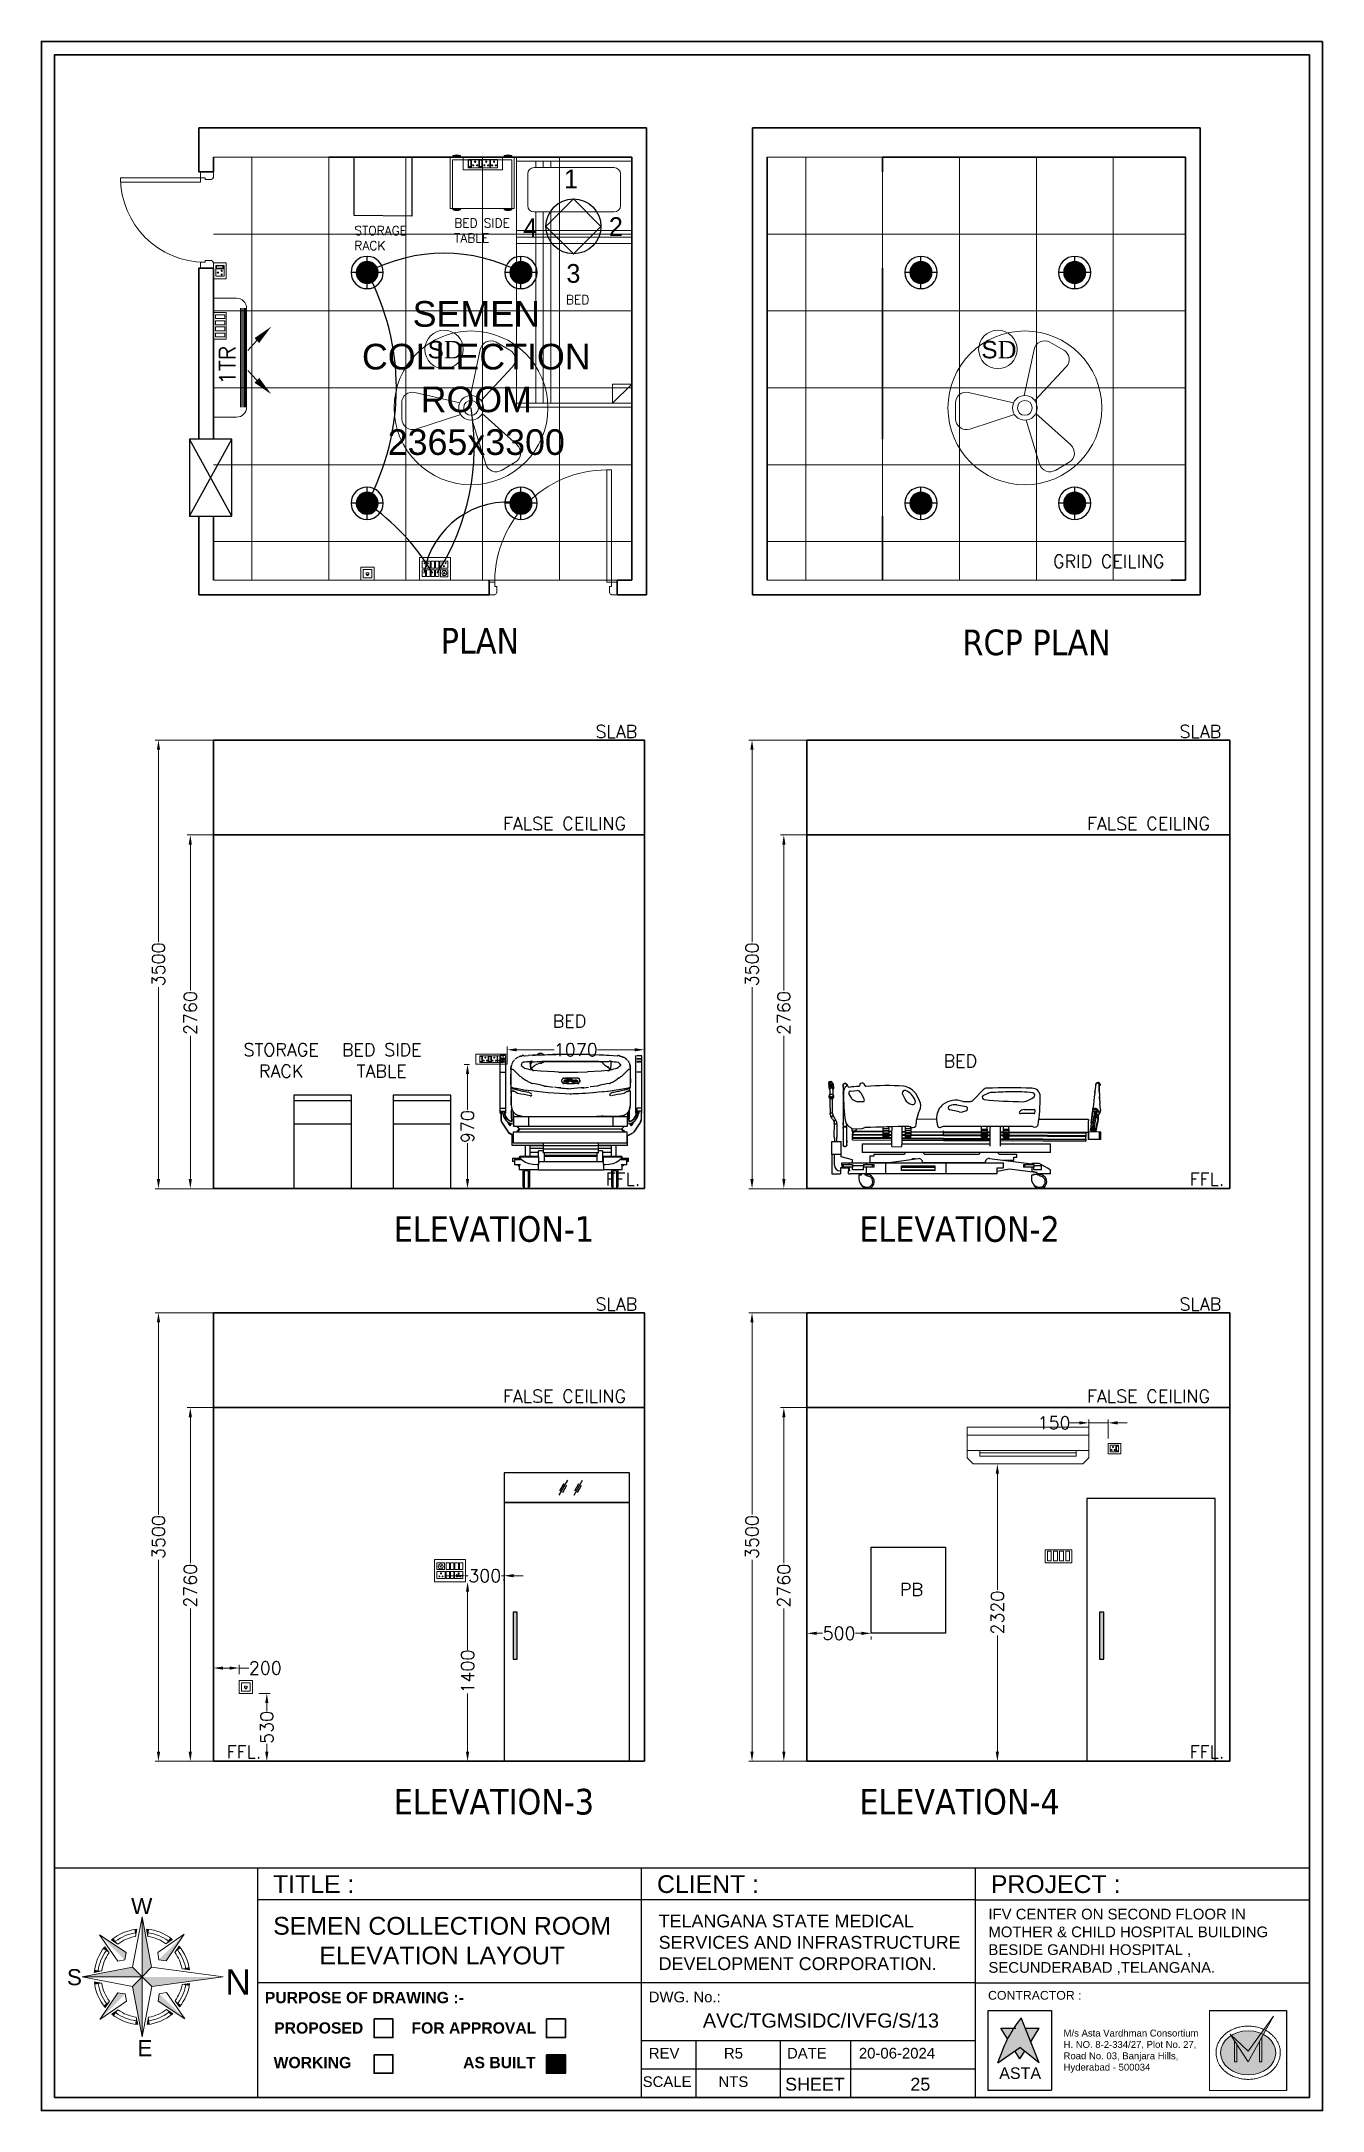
# Model space of a CAD drawing. Header units: millimetres. Extents: x 3552052 to 4144896, y -707811 to -630695.
# Drawn here: x 3871819 to 3881819, y -698426 to -682282 of the extents above; entities that cross this region are included whole.
import ezdxf
from ezdxf.enums import TextEntityAlignment as Align

# ---------------------------------------------------------------- set-up
doc = ezdxf.new("R2010")
doc.units = ezdxf.units.MM
doc.header["$LTSCALE"] = 6
doc.header["$MEASUREMENT"] = 0
doc.layers.get('0').update_dxf_attribs({"linetype": 'CONTINUOUS', "lineweight": 0})
doc.layers.get('Defpoints').update_dxf_attribs({"linetype": 'CONTINUOUS', "lineweight": 0})
for name, color, linetype, lineweight in [('0.0', 8, 'CONTINUOUS', 0), ('DIM', 7, 'CONTINUOUS', 0), ('DOOR', 44, 'CONTINUOUS', 0), ('ELE-1200MM CEILINGFAN', 6, 'CONTINUOUS', 0), ('ELE-12M RAW&UPS SB', 40, 'CONTINUOUS', 0), ('ELE-12W LED', 1, 'CONTINUOUS', 0), ('ELE-12W UPS LIGHT', 3, 'CONTINUOUS', 0), ('ELE-2NOS OF 6-16 RAW POWER SOCKET', 1, 'CONTINUOUS', 0), ('ELE-3NOS 6-16A POWER SOCKET', 5, 'CONTINUOUS', 0), ('ELE-4M RAW P.SB', 40, 'CONTINUOUS', 0), ('ELE-4M UPS P.SB', 3, 'CONTINUOUS', 0), ('ELE-SOCKET NMBERING', 7, 'CONTINUOUS', 9), ('ELE.LAN POINT', 3, 'CONTINUOUS', 0), ('EQP', 6, 'CONTINUOUS', 0), ('FA-BELOW SMOKE DERECTOR', 1, 'CONTINUOUS', 0), ('formate text', 8, 'CONTINUOUS', 0), ('furniture', 33, 'CONTINUOUS', 0), ('hatch', 252, 'CONTINUOUS', 0), ('HVAC', 3, 'CONTINUOUS', 15), ('HVAC_HI_WALL_1TR', 1, 'CONTINUOUS', 0), ('LIGHT', 2, 'CONTINUOUS', 0), ('M HVAC HIGH WALL UNIT', 3, 'CONTINUOUS', 0), ('MEP_HVAC_RA_DUCT', 1, 'CONTINUOUS', 0), ('MEP_HVAC_TEXT', 7, 'CONTINUOUS', 0), ('SECTION', 251, 'CONTINUOUS', 0), ('TITLE', 7, 'CONTINUOUS', 0), ('WALL', 8, 'CONTINUOUS', 0), ('WIN', 151, 'CONTINUOUS', 0)]:
    doc.layers.add(name, color=color, linetype=linetype, lineweight=lineweight)
doc.layers.add('ELE-6A AC SOCKET', color=7, linetype='CONTINUOUS', lineweight=0, true_color=0x00ceb6)
doc.layers.add('ELE-LIGHTING WIRING', color=7, linetype='CONTINUOUS', lineweight=0, true_color=0x63d7b6)
doc.styles.add('Annotation', font='tahoma.ttf')
doc.styles.add('ARIAL', font='arial.ttf')
doc.styles.add('FORMATE', font='arialbd.ttf')
doc.styles.add('PDF Times New Roman', font='times.ttf')
doc.styles.add('ROMANS', font='romans.shx')
doc.styles.get("Standard").update_dxf_attribs({"font": 'SIMPLEX'})
doc.styles.add('style3', font='arialbd.ttf')
doc.styles.add('VERDANA', font='verdana.ttf')
doc.dimstyles.new('AEPL1', dxfattribs={"dimtxt": 100, "dimasz": 75, "dimexe": 25, "dimexo": 50, "dimtad": 0, "dimdec": 0, "dimtxsty": 'ROMANS', "dimcen": 2.5, "dimclrd": 7, "dimclre": 7, "dimclrt": 7, "dimadec": 0, "dimazin": 0, "dimtfac": 1, "dimtdec": 0, "dimtmove": 0, "dimatfit": 3, "dimfxl": 1, "dimlwd": 0, "dimlwe": 0, "dimarcsym": 0})

msp = doc.modelspace()

# ---------------------------------------------------------------- texts
at = {"lineweight": -3, "ltscale": 0.1, "char_height": 136.805, "width": 184.566, "attachment_point": 5, "rotation": 0.1103}
for s, insert in [('\\pxqc;{\\F.shx.shx;\\H1.0669x;1}', (3875952.8, -683354.5)), ('\\pxqc;{\\F.shx.shx.shx.shx;\\H1.0669x;4}', (3875634.4, -683736.4)), ('\\pxqc;{\\F.shx.shx.shx;\\H1.0669x;2}', (3876303.3, -683726.6)), ('\\pxqc;{\\F.shx.shx.shx.shx;\\H1.0669x;3}', (3875971.6, -684093))]:
    msp.add_mtext(s, dxfattribs=dict(at, insert=insert))
at = {"lineweight": -3, "char_height": 200, "width": 2697.906, "attachment_point": 3, "style": 'Annotation'}
for s, insert in [('\\pxql;PLAN', (3877634.3, -686857.5)), ('\\pxql;RCP PLAN', (3881706.3, -686870.8)), ('\\pxql;ELEVATION-1', (3877267.3, -691447.7)), ('\\pxql;ELEVATION-2', (3880901.6, -691447.7)), ('\\pxql;ELEVATION-3', (3877267.3, -695915.8)), ('\\pxql;ELEVATION-4', (3880901.6, -695915.8))]:
    msp.add_mtext(s, dxfattribs=dict(at, insert=insert))
at = {"layer": 'DIM', "color": 7, "lineweight": -3, "insert": (3875213.9, -684909.4), "char_height": 200, "width": 1980.803, "attachment_point": 5, "style": 'ARIAL'}
msp.add_mtext('SEMEN COLLECTION ROOM 2365x3300', dxfattribs=at)
at = {"layer": 'ELE-SOCKET NMBERING', "color": 0, "lineweight": -3, "char_height": 100.004, "width": 2358.602, "attachment_point": 1, "style": 'Annotation'}
for s, insert in [('{\\Fromans|c0;GRID CEILING }', (3879715.2, -686288.3)), ('{\\Fromans|c0;SLAB}', (3876144, -687616.1)), ('{\\Fromans|c0;SLAB}', (3880702.1, -687616.1)), ('{\\Fromans|c0;FALSE CEILING }', (3875422.3, -688334.1)), ('{\\Fromans|c0;FALSE CEILING }', (3879980.3, -688334.1)), ('{\\Fromans|c0;FFL.}', (3876224, -691109.4)), ('{\\Fromans|c0;FFL.}', (3880782, -691109.4)), ('{\\Fromans|c0;SLAB}', (3876144, -692084.2)), ('{\\Fromans|c0;SLAB}', (3880702.1, -692084.2)), ('{\\Fromans|c0;FALSE CEILING }', (3875422.3, -692802.2)), ('{\\Fromans|c0;FALSE CEILING }', (3879980.3, -692802.2)), ('{\\Fromans|c0;PB}', (3878520.2, -694310.5)), ('{\\Fromans|c0;FFL.}', (3873266.1, -695577.5)), ('{\\Fromans|c0;FFL.}', (3880782, -695577.5))]:
    msp.add_mtext(s, dxfattribs=dict(at, insert=insert))
at = {"layer": 'formate text', "color": 7, "lineweight": 30, "ltscale": 100, "style": 'style3'}
msp.add_text('PURPOSE OF DRAWING :-', height=87.778, dxfattribs=at).set_placement((3873563.4, -697588, -55.5))
at = {"layer": 'formate text', "color": 7, "lineweight": 30, "style": 'FORMATE'}
for s, height, p in [('PROPOSED ', 87.78, (3874365.6, -697825.3, -55.5)), ('FOR APPROVAL', 87.778, (3875682, -697825.3, -55.5)), ('WORKING', 87.78, (3874238.3, -698095.1, -55.5)), ('AS BUILT', 87.78, (3875676.6, -698095.1, -55.5))]:
    msp.add_text(s, height=height, dxfattribs=at).set_placement(p, align=Align.RIGHT)
at = {"layer": 'MEP_HVAC_TEXT', "lineweight": -3, "char_height": 70, "attachment_point": 1}
for s, width, insert in [('STORAGE RACK', 399.724, (3874262.4, -683722.8)), ('BED SIDE TABLE', 629.633, (3875040.9, -683663.7)), ('BED', 457.923, (3875913.6, -684262))]:
    msp.add_mtext_dynamic_manual_height_columns(s, width=width, gutter_width=10, heights=[0], dxfattribs=dict(at, insert=insert))
at = {"layer": 'MEP_HVAC_TEXT', "color": 0, "lineweight": -3, "insert": (3873208.9, -684655.7), "char_height": 125, "attachment_point": 3, "rotation": 89.99312, "style": 'VERDANA'}
msp.add_mtext_dynamic_manual_height_columns('{\\Fromans|c0;\\C256;1TR}', width=1718.699, gutter_width=750, heights=[0], dxfattribs=at)
at = {"layer": 'TITLE', "color": 7, "lineweight": 30, "style": 'ARIAL'}
for s, height, p in [('TITLE :', 138.71, (3873627.4, -696728.1)), ('CLIENT :', 138.71, (3876624.3, -696728.1)), ('PROJECT :', 138.71, (3879229.6, -696728.1)), ('W', 125.7, (3872519.8, -696893.2, 0)), ('S', 125.7, (3872018.6, -697447.8, 0)), ('DWG. No.:', 83.22, (3876559.6, -697581.1)), ('E', 125.7, (3872569.2, -698001.8, 0))]:
    msp.add_text(s, height=height, dxfattribs=at).set_placement(p)
at = {"layer": 'TITLE', "color": 5, "lineweight": -3, "style": 'ARIAL'}
msp.add_text('N', height=198.2, rotation=180, dxfattribs=at).set_placement((3873454.7, -697324.4, 0))
at = {"layer": 'TITLE', "color": 7, "lineweight": 30, "style": 'ARIAL'}
for s, height, p in [('REV', 83.22, (3876679.9, -697978.2)), ('R5', 83.22, (3877220.8, -697978.2)), ('DATE', 83.22, (3877793.7, -697978.2)), ('20-06-2024', 83.22, (3878497.2, -697978.2)), ('SCALE', 83.22, (3876702.9, -698200.1)), ('NTS', 83.22, (3877220.3, -698200.1)), ('SHEET', 99.87, (3877856.9, -698220)), ('25', 99.87, (3878679.5, -698220))]:
    msp.add_text(s, height=height, dxfattribs=at).set_placement(p, align=Align.MIDDLE_CENTER)
at = {"layer": 'TITLE', "color": 7, "lineweight": 30, "attachment_point": 1, "style": 'ARIAL'}
for s, width, gutter_width, insert, char_height in [('\\pxqc;SEMEN COLLECTION ROOM ELEVATION LAYOUT', 2677.462, 5.55, (3873608.6, -696914.9), 138.705), ('{\\C256;TELANGANA STATE MEDICAL SERVICES AND INFRASTRUCTURE DEVELOPMENT CORPORATION.}', 2493.158, 5.55, (3876637.4, -696896.9), 99.868), ('\\pxql;IFV CENTER ON SECOND FLOOR IN MOTHER & CHILD HOSPITAL BUILDING BESIDE GANDHI HOSPITAL , SECUNDERABAD ,TELANGANA. ', 2493.158, 5.55, (3879210.8, -696851.3), 83.2231), ('\\pxqc;AVC/TGMSIDC/IVFG/S/13', 2991.744, 6.66, (3876407.8, -697667.8), 110.964)]:
    msp.add_mtext_dynamic_manual_height_columns(s, width=width, gutter_width=gutter_width, heights=[0], dxfattribs=dict(at, insert=insert, char_height=char_height))
at = {"layer": 'WALL', "color": 0, "lineweight": -3, "char_height": 100, "attachment_point": 9, "style": 'ROMANS'}
for s, insert in [('BED', (3876071.6, -689976.3)), ('\\pxqc;STORAGE\\PRACK', (3873984.5, -690365.7)), ('\\pxqc;BED SIDE\\PTABLE', (3874786.5, -690365.7)), ('BED', (3879122.1, -690286.9))]:
    msp.add_mtext(s, dxfattribs=dict(at, insert=insert))

# ---------------------------------------------------------------- blocks, each defined once
blk = doc.blocks.new('FRR')
at = {"layer": 'ELE-4M UPS P.SB', "color": 251, "linetype": 'ByBlock'}
for p, q in [((3567366, -675052), (3567066, -675052)), ((3567966, -675052), (3567966, -678352)), ((3568566, -675052), (3568566, -678352)), ((3569166, -675052), (3569166, -678352)), ((3569766, -675052), (3569766, -678352)), ((3567366, -675652), (3567066, -675652)), ((3567366, -675652), (3570331, -675652)), ((3567366, -676252), (3567066, -676252)), ((3567366, -676252), (3570331, -676252)), ((3567366, -676852), (3567066, -676852)), ((3567366, -676852), (3570331, -676852)), ((3567366, -677452), (3567066, -677452)), ((3567366, -677452), (3570331, -677452)), ((3567366, -678052), (3567066, -678052)), ((3567366, -678052), (3570331, -678052)), ((3567366, -678352), (3567066, -678352))]:
    blk.add_line(p, q, dxfattribs=at)
blk.add_lwpolyline([(3567366, -675052), (3570331, -675052), (3570331, -678352), (3567366, -678352)], close=True, dxfattribs=at)
blk = doc.blocks.new('SDFF')
at = {"layer": 'ELE-4M RAW P.SB'}
for p, q in [((0, -100), (0, 0)), ((207, 0, 0), (0, 0)), ((207, -100, 0), (0, -100)), ((207, -100, 0), (207, 0, 0))]:
    blk.add_line(p, q, dxfattribs=at)
at = {"layer": 'ELE-4M RAW P.SB', "color": 3, "linetype": 'ByBlock'}
blk.add_lwpolyline([(47, -85), (47, -11), (17, -11), (17, -85)], close=True, dxfattribs=at)
at = {"layer": 'ELE-4M RAW P.SB', "linetype": 'ByBlock'}
for points in [[(95, -85), (95, -11), (64, -11), (64, -85)], [(143, -85), (143, -11), (112, -11), (112, -85)], [(190, -85), (190, -11), (160, -11), (160, -85)]]:
    blk.add_lwpolyline(points, close=True, dxfattribs=at)
blk = doc.blocks.new('A$C19B8274B')
at = {"layer": 'DOOR'}
for p, q in [((-45, 925), (-80, 925)), ((-80, 50), (-80, 925)), ((-45, 50), (-45, 925)), ((-45, 50), (-80, 50)), ((-955, -50), (-955, -47.5)), ((-940, -35), (-942.5, -35)), ((-60, -35), (-57.5, -35)), ((-45, -50), (-45, -47.5))]:
    blk.add_line(p, q, dxfattribs=at)
for points in [[(-940, 15), (-955, 15), (-955, 50), (-1000, 50), (-1000, -50), (-955, -50)], [(-940, -35), (-940, 15)], [(-60, 15), (-45, 15), (-45, 50), (0, 50), (0, -50), (-45, -50)], [(-60, -35), (-60, 15)]]:
    blk.add_lwpolyline(points, dxfattribs=at)
at = {"layer": 'DOOR', "color": 145}
blk.add_arc((-80, 50), 875, 90, 182.29244, dxfattribs=at)
at = {"layer": 'DOOR'}
for centre, start, end in [((-955, -35), 270, 0), ((-45, -35), 180, 270)]:
    blk.add_arc(centre, 12.5, start, end, dxfattribs=at)
blk = doc.blocks.new('5')
at = {"layer": 'ELE-12M RAW&UPS SB', "color": 40, "ltscale": 10}
for p, q in [((3595754, -684831), (3595747, -684829)), ((3595748, -684825), (3595755, -684830)), ((3595756, -684840), (3595756, -684832)), ((3595757, -684829), (3595762, -684823)), ((3595757, -684832), (3595760, -684839)), ((3595765, -684826), (3595758, -684830))]:
    blk.add_line(p, q, dxfattribs=at)
for points in [[(3595950, -684952), (3595707, -684952), (3595707, -684777), (3595950, -684777)], [(3595785, -684803), (3595727, -684803), (3595727, -684856), (3595785, -684856)], [(3595824, -684856), (3595798, -684856), (3595798, -684804), (3595824, -684804)], [(3595859, -684856), (3595833, -684856), (3595833, -684804), (3595859, -684804)], [(3595894, -684856), (3595867, -684856), (3595867, -684804), (3595894, -684804)], [(3595824, -684924), (3595798, -684924), (3595798, -684871), (3595824, -684871)], [(3595859, -684924), (3595833, -684924), (3595833, -684871), (3595859, -684871)]]:
    blk.add_lwpolyline(points, close=True, dxfattribs=at)
at = {"layer": 'ELE-12M RAW&UPS SB', "color": 3, "linetype": 'ByBlock', "elevation": 0}
blk.add_lwpolyline([(3595928, -684856), (3595902, -684856), (3595902, -684804), (3595928, -684804)], close=True, dxfattribs=at)
at = {"layer": 'ELE-12M RAW&UPS SB', "color": 40, "ltscale": 10}
for radius in [19.1, 1.78]:
    blk.add_circle((3595756, -684831), radius, dxfattribs=at)
at = {"layer": 'ELE-4M RAW P.SB', "color": 40, "ltscale": 10}
for p, q in [((3595727, -684871), (3595790, -684871)), ((3595727, -684924), (3595727, -684871)), ((3595790, -684924), (3595727, -684924)), ((3595790, -684871), (3595790, -684924)), ((3595865, -684871), (3595928, -684871)), ((3595865, -684924), (3595865, -684871)), ((3595928, -684924), (3595865, -684924)), ((3595928, -684871), (3595928, -684924))]:
    blk.add_line(p, q, dxfattribs=at)
for centre, radius, start, end in [((3595745, -684908), 3.1, 5.2689, 272.51), ((3595747, -684910), 2.5, 202.6838, 75.0951), ((3595758, -684885), 3.6, 307.1584, 232.8416), ((3595758, -684888), 2.29, 161.4031, 18.5969), ((3595769, -684910), 2.5, 104.9049, 337.3162), ((3595771, -684908), 3.1, 267.49, 174.7311), ((3595884, -684908), 3.1, 5.2689, 272.51), ((3595886, -684910), 2.5, 202.6838, 75.0951), ((3595897, -684885), 3.6, 307.1584, 232.8416), ((3595897, -684888), 2.29, 161.4031, 18.5969), ((3595908, -684910), 2.5, 104.9049, 337.3162), ((3595910, -684908), 3.1, 267.49, 174.7311)]:
    blk.add_arc(centre, radius, start, end, dxfattribs=at)
blk = doc.blocks.new('Voice')
at = {"layer": 'ELE.LAN POINT', "color": 6}
for points in [[(0, -32), (128, -32), (128, 92), (0, 92)], [(22, -10), (106, -10), (106, 70), (22, 70)], [(77, 21), (70, 21), (70, 12), (58, 12), (58, 21), (51, 21), (51, 39), (77, 39)], [(76, 23), (68, 23), (68, 13), (59, 13), (59, 23), (52, 23), (52, 37), (76, 37)]]:
    blk.add_lwpolyline(points, close=True, dxfattribs=at)
blk = doc.blocks.new('HI WALL SPLIT AC UNIT 1TR')
at = {"layer": 'M HVAC HIGH WALL UNIT', "color": 1, "lineweight": 5}
for p, q in [((1294404, -128752), (1294404, -129681)), ((1294404, -128752), (1294584, -128752)), ((1294662, -128831), (1294662, -129602)), ((1294404, -129681), (1294584, -129681))]:
    blk.add_line(p, q, dxfattribs=at)
at = {"layer": 'M HVAC HIGH WALL UNIT', "color": 8, "lineweight": 5}
for p, q in [((1294616, -128831), (1294616, -129602)), ((1294625, -128831), (1294625, -129602)), ((1294637, -128831), (1294637, -129602)), ((1294646, -128831), (1294646, -129602)), ((1294655, -128831), (1294655, -129602))]:
    blk.add_line(p, q, dxfattribs=at)
at = {"layer": 'M HVAC HIGH WALL UNIT', "color": 7, "lineweight": 5}
for p, q in [((1294743, -129040), (1294674, -129117)), ((1294743, -129350), (1294674, -129272))]:
    blk.add_line(p, q, dxfattribs=at)
at = {"layer": 'M HVAC HIGH WALL UNIT', "color": 1, "lineweight": 5}
for centre, start, end in [((1294584, -128831), 0, 90), ((1294584, -129602), 270, 0)]:
    blk.add_arc(centre, 78.8, start, end, dxfattribs=at)
at = {"layer": 'M HVAC HIGH WALL UNIT', "color": 7, "lineweight": 5}
for points in [[(1294761, -129059), (1294725, -129021), (1294856, -128931)], [(1294761, -129331), (1294725, -129369), (1294856, -129459)]]:
    blk.add_solid(points, dxfattribs=at)
blk = doc.blocks.new('EQ2WE')
at = {"layer": 'ELE-6A AC SOCKET', "lineweight": 0}
for p, q in [((-99, 170), (-215, 170)), ((-215, 170), (-215, 36)), ((-215, 36), (-99, 36)), ((-99, 36), (-99, 170)), ((-91, 36), (-91, 170)), ((-91, 170), (-45, 170)), ((-45, 170), (-91, 170)), ((-45, 36), (-91, 36)), ((-87, 51), (-87, 155)), ((-87, 155), (-48, 155)), ((-48, 55), (-87, 55)), ((-48, 51), (-87, 51)), ((-48, 155), (-48, 51)), ((-45, 170), (-45, 36)), ((-45, 170), (-45, 36))]:
    blk.add_line(p, q, dxfattribs=at)
blk.add_lwpolyline([(0, 0), (-257, 0), (-257, 206), (0, 206)], close=True, dxfattribs=at)
for centre, radius, start, end in [((-190, 77), 7.83, 5.2689, 272.51), ((-184, 72), 6.31, 202.6838, 75.0951), ((-157, 136), 9.08, 307.1584, 232.8416), ((-157, 127), 5.79, 161.4031, 18.5969), ((-130, 72), 6.31, 104.9049, 337.3162), ((-124, 77), 7.83, 267.49, 174.7311)]:
    blk.add_arc(centre, radius, start, end, dxfattribs=at)
blk = doc.blocks.new('543WYH')
at = {"layer": 'ELE-2NOS OF 6-16 RAW POWER SOCKET', "color": 30, "linetype": 'ByBlock', "lineweight": 0}
for p, q in [((-124, -57), (-124, -91)), ((-26, -57), (-124, -57)), ((-26, -57), (-124, -57)), ((-124, -91), (-26, -91)), ((-124, -96), (-26, -96)), ((-124, -181), (-124, -96)), ((-26, -181), (-124, -181)), ((-124, -187), (-124, -221)), ((-26, -187), (-124, -187)), ((-26, -187), (-124, -187)), ((-124, -221), (-26, -221)), ((-124, -312), (-124, -227)), ((-124, -227), (-26, -227)), ((-113, -60), (-113, -88)), ((-37, -60), (-113, -60)), ((-113, -88), (-37, -88)), ((-113, -190), (-113, -218)), ((-37, -190), (-113, -190)), ((-113, -218), (-37, -218)), ((-110, -60), (-110, -88)), ((-110, -190), (-110, -218)), ((-37, -88), (-37, -60)), ((-37, -218), (-37, -190)), ((-26, -57), (-26, -91)), ((-26, -91), (-26, -57)), ((-26, -96), (-26, -181)), ((-26, -187), (-26, -221)), ((-26, -221), (-26, -187)), ((-26, -227), (-26, -312)), ((-26, -312), (-124, -312)), ((-124, -402), (-124, -317)), ((-124, -317), (-26, -317)), ((-26, -402), (-124, -402)), ((-26, -317), (-26, -402))]:
    blk.add_line(p, q, dxfattribs=at)
blk.add_lwpolyline([(-150, 0), (-150, -459), (0, -459), (0, 0)], close=True, dxfattribs=at)
for centre, radius, start, end in [((-98, -119), 4.6, 112.6838, 345.0951), ((-98, -159), 4.6, 14.9049, 247.3162), ((-94, -115), 5.7, 275.2689, 182.51), ((-94, -163), 5.7, 177.49, 84.7311), ((-94, -245), 5.7, 275.2689, 182.51), ((-58, -139), 4.22, 71.4031, 288.5969), ((-51, -139), 6.62, 217.1584, 142.8416), ((-98, -249), 4.6, 112.6838, 345.0951), ((-98, -289), 4.6, 14.9049, 247.3162), ((-98, -340), 4.6, 112.6838, 345.0951), ((-98, -379), 4.6, 14.9049, 247.3162), ((-94, -293), 5.7, 177.49, 84.7311), ((-94, -335), 5.7, 275.2689, 182.51), ((-94, -384), 5.7, 177.49, 84.7311), ((-58, -269), 4.22, 71.4031, 288.5969), ((-58, -360), 4.22, 71.4031, 288.5969), ((-51, -269), 6.62, 217.1584, 142.8416), ((-51, -360), 6.62, 217.1584, 142.8416)]:
    blk.add_arc(centre, radius, start, end, dxfattribs=at)
blk = doc.blocks.new('QWE')
at = {"layer": 'ELE-12W UPS LIGHT', "lineweight": 25}
h = blk.add_hatch(dxfattribs=at)
h.set_pattern_fill('ANSI31', color=8)
h.set_pattern_definition([(45, (-1135553.9097, 459369.4158), (-2.24506403, 2.24506403), [])])
edge = h.paths.add_edge_path()
edge.add_arc((0, 0), 85.7, 0, 360)
at = {"layer": 'ELE-12W UPS LIGHT', "color": 3, "lineweight": 25}
for p, q in [((-126, 0), (126, 0)), ((0, -126), (0, 126))]:
    blk.add_line(p, q, dxfattribs=at)
for radius in [126, 85.7]:
    blk.add_circle((0, 0), radius, dxfattribs=at)
blk = doc.blocks.new('18W LED')
at = {"layer": 'ELE-12W LED', "lineweight": 25}
h = blk.add_hatch(dxfattribs=at)
h.set_pattern_fill('ANSI31', color=252)
h.set_pattern_definition([(45, (-1135553.9097, 459369.4158), (-2.24506403, 2.24506403), [])])
edge = h.paths.add_edge_path()
edge.add_arc((0, 0), 85.7, 0, 360)
at = {"layer": 'ELE-12W LED', "color": 1, "lineweight": 25}
for p, q in [((-126, 0), (126, 0)), ((0, -126), (0, 126))]:
    blk.add_line(p, q, dxfattribs=at)
for radius in [126, 85.7]:
    blk.add_circle((0, 0), radius, dxfattribs=at)
blk = doc.blocks.new('SMOKE DETECTOR')
at = {"layer": 'FA-BELOW SMOKE DERECTOR', "color": 7}
blk.add_circle((931029, -118294), 166, dxfattribs=at)
at = {"layer": 'FA-BELOW SMOKE DERECTOR', "insert": (930887, -118373), "char_height": 150, "attachment_point": 7, "style": 'PDF Times New Roman'}
blk.add_mtext('{\\fArial|b0|i0|c0|p34;S}D', dxfattribs=at)
blk = doc.blocks.new('A$C07FB25EA')
at = {"layer": 'ELE-1200MM CEILINGFAN', "color": 3}
for p, q in [((6.53, 13.37), (9.47, 11.64)), ((0.26, 2.64), (3.17, 12.07)), ((-11.8, 4.55), (-2.22, 1.44)), ((9.84, 7.94), (2.36, 1.21)), ((-14.84, -1.03), (-14.81, 2.38)), ((-2.41, -1.1), (-12.04, -3.29)), ((1.96, -12.49), (-0.13, -2.65)), ((2.16, -1.54), (8.87, -8.78)), ((8.31, -12.34), (5.35, -14.02))]:
    blk.add_line(p, q, dxfattribs=at)
at = {"layer": 'ELE-1200MM CEILINGFAN', "color": 5, "ltscale": 10}
blk.add_circle((0, 0), 16.45, dxfattribs=at)
at = {"layer": 'ELE-1200MM CEILINGFAN', "color": 3}
for radius in [2.65, 1.58]:
    blk.add_circle((0, 0), radius, dxfattribs=at)
for centre, start, end in [((5.36, 11.38), 59.5281, 162.5229), ((8.3, 9.66), 311.9493, 59.5281), ((-12.51, 2.36), 71.9493, 179.5281), ((-12.54, -1.05), 179.5281, 282.5229), ((7.18, -10.34), 299.5281, 42.5229), ((4.21, -12.02), 191.9493, 299.5281)]:
    blk.add_arc(centre, 2.3, start, end, dxfattribs=at)
blk = doc.blocks.new('750')
at = {"layer": 'DOOR'}
for p, q in [((-50, 705), (-47.5, 705)), ((-35, 690), (-35, 692.5)), ((-50, 45), (-47.5, 45)), ((-35, 60), (-35, 57.5)), ((50, 45), (50, 80)), ((50, 80), (675, 80)), ((50, 45), (675, 45)), ((675, 45), (675, 80))]:
    blk.add_line(p, q, dxfattribs=at)
for points in [[(15, 690), (15, 705), (50, 705), (50, 750), (-50, 750), (-50, 705)], [(-35, 690), (15, 690)], [(15, 60), (15, 45), (50, 45), (50, 0), (-50, 0), (-50, 45)], [(-35, 60), (15, 60)]]:
    blk.add_lwpolyline(points, dxfattribs=at)
for centre, start, end in [((-35, 705), 180, 270), ((-35, 45), 90, 180)]:
    blk.add_arc(centre, 12.5, start, end, dxfattribs=at)
at = {"layer": 'DOOR', "color": 145}
blk.add_arc((15, 45), 660, 0, 90, dxfattribs=at)
blk = doc.blocks.new('*D377')
at = {"layer": 'Defpoints', "color": 0, "transparency": 16777216}
for p in [(3872982, -688473), (3874368, -688473), (3874360, -691233)]:
    blk.add_point(p, dxfattribs=at)
at = {"layer": 'ELE-4M UPS P.SB', "color": 7, "lineweight": 0, "transparency": 16777216}
for p, q in [((3874318, -688473), (3872957, -688473)), ((3872982, -688548), (3872982, -689686)), ((3872982, -691158), (3872982, -690040)), ((3874310, -691233), (3872957, -691233))]:
    blk.add_line(p, q, dxfattribs=at)
at = {"layer": 'ELE-4M UPS P.SB', "color": 7, "transparency": 16777216}
for points in [[(3872969, -688548), (3872994, -688548), (3872982, -688473)], [(3872969, -691158), (3872994, -691158), (3872982, -691233)]]:
    blk.add_solid(points, dxfattribs=at)
at = {"layer": 'ELE-4M UPS P.SB', "color": 7, "lineweight": -3, "transparency": 16777216, "insert": (3872982, -689863), "char_height": 100, "attachment_point": 5, "rotation": 90, "style": 'ROMANS'}
blk.add_mtext('2760', dxfattribs=at)
blk = doc.blocks.new('*D378')
at = {"layer": 'Defpoints', "color": 0, "transparency": 16777216}
for p in [(3872733, -687733), (3874406, -687733), (3874360, -691233)]:
    blk.add_point(p, dxfattribs=at)
at = {"layer": 'ELE-4M UPS P.SB', "color": 7, "lineweight": 0, "transparency": 16777216}
for p, q in [((3874356, -687733), (3872708, -687733)), ((3872733, -687808), (3872733, -689306)), ((3872733, -691158), (3872733, -689660)), ((3874310, -691233), (3872708, -691233))]:
    blk.add_line(p, q, dxfattribs=at)
at = {"layer": 'ELE-4M UPS P.SB', "color": 7, "transparency": 16777216}
for points in [[(3872721, -687808), (3872746, -687808), (3872733, -687733)], [(3872721, -691158), (3872746, -691158), (3872733, -691233)]]:
    blk.add_solid(points, dxfattribs=at)
at = {"layer": 'ELE-4M UPS P.SB', "color": 7, "lineweight": -3, "transparency": 16777216, "insert": (3872733, -689483), "char_height": 100, "attachment_point": 5, "rotation": 90, "style": 'ROMANS'}
blk.add_mtext('3500', dxfattribs=at)
blk = doc.blocks.new('*D379')
at = {"layer": 'Defpoints', "color": 0, "transparency": 16777216}
for p in [(3875210, -690263), (3875145, -691233), (3875210, -691233)]:
    blk.add_point(p, dxfattribs=at)
at = {"layer": 'ELE-4M UPS P.SB', "color": 7, "lineweight": 0, "transparency": 16777216}
for p, q in [((3875160, -690263), (3875120, -690263)), ((3875145, -690338), (3875145, -690619)), ((3875145, -691158), (3875145, -690877)), ((3875160, -691233), (3875120, -691233))]:
    blk.add_line(p, q, dxfattribs=at)
at = {"layer": 'ELE-4M UPS P.SB', "color": 7, "transparency": 16777216}
for points in [[(3875133, -690338), (3875158, -690338), (3875145, -690263)], [(3875133, -691158), (3875158, -691158), (3875145, -691233)]]:
    blk.add_solid(points, dxfattribs=at)
at = {"layer": 'ELE-4M UPS P.SB', "color": 7, "lineweight": -3, "transparency": 16777216, "insert": (3875145, -690748), "char_height": 100, "attachment_point": 5, "rotation": 90, "style": 'ROMANS'}
blk.add_mtext('970', dxfattribs=at)
blk = doc.blocks.new('*D380')
at = {"layer": 'Defpoints', "color": 0, "transparency": 16777216}
for p in [(3876525, -690149), (3875455, -690236), (3876525, -690236)]:
    blk.add_point(p, dxfattribs=at)
at = {"layer": 'ELE-4M UPS P.SB', "color": 7, "lineweight": 0, "transparency": 16777216}
for p, q in [((3875455, -690186), (3875455, -690124)), ((3875530, -690149), (3875821, -690149)), ((3876450, -690149), (3876160, -690149)), ((3876525, -690186), (3876525, -690124))]:
    blk.add_line(p, q, dxfattribs=at)
at = {"layer": 'ELE-4M UPS P.SB', "color": 7, "transparency": 16777216}
for points in [[(3875530, -690137), (3875530, -690162), (3875455, -690149)], [(3876450, -690137), (3876450, -690162), (3876525, -690149)]]:
    blk.add_solid(points, dxfattribs=at)
at = {"layer": 'ELE-4M UPS P.SB', "color": 7, "lineweight": -3, "transparency": 16777216, "insert": (3875990, -690149), "char_height": 100, "attachment_point": 5, "style": 'ROMANS'}
blk.add_mtext('1070', dxfattribs=at)
blk = doc.blocks.new('*D381')
at = {"layer": 'Defpoints', "color": 0, "transparency": 16777216}
for p in [(3877614, -688473), (3878002, -688473), (3877994, -691233)]:
    blk.add_point(p, dxfattribs=at)
at = {"layer": 'ELE-4M UPS P.SB', "color": 7, "lineweight": 0, "transparency": 16777216}
for p, q in [((3877952, -688473), (3877589, -688473)), ((3877614, -688548), (3877614, -689686)), ((3877614, -691158), (3877614, -690040)), ((3877944, -691233), (3877589, -691233))]:
    blk.add_line(p, q, dxfattribs=at)
at = {"layer": 'ELE-4M UPS P.SB', "color": 7, "transparency": 16777216}
for points in [[(3877602, -688548), (3877627, -688548), (3877614, -688473)], [(3877602, -691158), (3877627, -691158), (3877614, -691233)]]:
    blk.add_solid(points, dxfattribs=at)
at = {"layer": 'ELE-4M UPS P.SB', "color": 7, "lineweight": -3, "transparency": 16777216, "insert": (3877614, -689863), "char_height": 100, "attachment_point": 5, "rotation": 90, "style": 'ROMANS'}
blk.add_mtext('2760', dxfattribs=at)
blk = doc.blocks.new('*D382')
at = {"layer": 'Defpoints', "color": 0, "transparency": 16777216}
for p in [(3877366, -687733), (3878041, -687733), (3877994, -691233)]:
    blk.add_point(p, dxfattribs=at)
at = {"layer": 'ELE-4M UPS P.SB', "color": 7, "lineweight": 0, "transparency": 16777216}
for p, q in [((3877991, -687733), (3877341, -687733)), ((3877366, -687808), (3877366, -689306)), ((3877366, -691158), (3877366, -689660)), ((3877944, -691233), (3877341, -691233))]:
    blk.add_line(p, q, dxfattribs=at)
at = {"layer": 'ELE-4M UPS P.SB', "color": 7, "transparency": 16777216}
for points in [[(3877353, -687808), (3877378, -687808), (3877366, -687733)], [(3877353, -691158), (3877378, -691158), (3877366, -691233)]]:
    blk.add_solid(points, dxfattribs=at)
at = {"layer": 'ELE-4M UPS P.SB', "color": 7, "lineweight": -3, "transparency": 16777216, "insert": (3877366, -689483), "char_height": 100, "attachment_point": 5, "rotation": 90, "style": 'ROMANS'}
blk.add_mtext('3500', dxfattribs=at)
blk = doc.blocks.new('*D383')
at = {"layer": 'Defpoints', "color": 0, "transparency": 16777216}
for p in [(3872982, -692941), (3873384, -692941), (3874360, -695701)]:
    blk.add_point(p, dxfattribs=at)
at = {"layer": 'ELE-4M UPS P.SB', "color": 7, "lineweight": 0, "transparency": 16777216}
for p, q in [((3873334, -692941), (3872957, -692941)), ((3872982, -693016), (3872982, -694154)), ((3872982, -695626), (3872982, -694508)), ((3874310, -695701), (3872957, -695701))]:
    blk.add_line(p, q, dxfattribs=at)
at = {"layer": 'ELE-4M UPS P.SB', "color": 7, "transparency": 16777216}
for points in [[(3872969, -693016), (3872994, -693016), (3872982, -692941)], [(3872969, -695626), (3872994, -695626), (3872982, -695701)]]:
    blk.add_solid(points, dxfattribs=at)
at = {"layer": 'ELE-4M UPS P.SB', "color": 7, "lineweight": -3, "transparency": 16777216, "insert": (3872982, -694331), "char_height": 100, "attachment_point": 5, "rotation": 90, "style": 'ROMANS'}
blk.add_mtext('2760', dxfattribs=at)
blk = doc.blocks.new('*D384')
at = {"layer": 'Defpoints', "color": 0, "transparency": 16777216}
for p in [(3872733, -692201), (3873393, -692201), (3873357, -695701)]:
    blk.add_point(p, dxfattribs=at)
at = {"layer": 'ELE-4M UPS P.SB', "color": 7, "lineweight": 0, "transparency": 16777216}
for p, q in [((3873343, -692201), (3872708, -692201)), ((3872733, -692276), (3872733, -693774)), ((3872733, -695626), (3872733, -694128)), ((3873307, -695701), (3872708, -695701))]:
    blk.add_line(p, q, dxfattribs=at)
at = {"layer": 'ELE-4M UPS P.SB', "color": 7, "transparency": 16777216}
for points in [[(3872721, -692276), (3872746, -692276), (3872733, -692201)], [(3872721, -695626), (3872746, -695626), (3872733, -695701)]]:
    blk.add_solid(points, dxfattribs=at)
at = {"layer": 'ELE-4M UPS P.SB', "color": 7, "lineweight": -3, "transparency": 16777216, "insert": (3872733, -693951), "char_height": 100, "attachment_point": 5, "rotation": 90, "style": 'ROMANS'}
blk.add_mtext('3500', dxfattribs=at)
blk = doc.blocks.new('*D385')
at = {"layer": 'Defpoints', "color": 0, "transparency": 16777216}
for p in [(3875130, -694243), (3875430, -694243), (3875430, -694253)]:
    blk.add_point(p, dxfattribs=at)
at = {"layer": 'ELE-4M UPS P.SB', "color": 7, "lineweight": 0, "transparency": 16777216}
for p, q in [((3875055, -694253), (3874980, -694253)), ((3875130, -694253), (3875151, -694253)), ((3875130, -694293), (3875130, -694278)), ((3875430, -694253), (3875410, -694253)), ((3875430, -694293), (3875430, -694278)), ((3875505, -694253), (3875580, -694253))]:
    blk.add_line(p, q, dxfattribs=at)
at = {"layer": 'ELE-4M UPS P.SB', "color": 7, "transparency": 16777216}
for points in [[(3875055, -694240), (3875055, -694265), (3875130, -694253)], [(3875505, -694240), (3875505, -694265), (3875430, -694253)]]:
    blk.add_solid(points, dxfattribs=at)
at = {"layer": 'ELE-4M UPS P.SB', "color": 7, "lineweight": -3, "transparency": 16777216, "insert": (3875280, -694253), "char_height": 100, "attachment_point": 5, "style": 'ROMANS'}
blk.add_mtext('300', dxfattribs=at)
blk = doc.blocks.new('*D386')
at = {"layer": 'Defpoints', "color": 0, "transparency": 16777216}
for p in [(3875130, -694301), (3875130, -695701), (3875146, -695701)]:
    blk.add_point(p, dxfattribs=at)
at = {"layer": 'ELE-4M UPS P.SB', "color": 7, "lineweight": 0, "transparency": 16777216}
for p, q in [((3875146, -694376), (3875146, -694831)), ((3875180, -694301), (3875171, -694301)), ((3875146, -695626), (3875146, -695171)), ((3875180, -695701), (3875171, -695701))]:
    blk.add_line(p, q, dxfattribs=at)
at = {"layer": 'ELE-4M UPS P.SB', "color": 7, "transparency": 16777216}
for points in [[(3875133, -694376), (3875158, -694376), (3875146, -694301)], [(3875133, -695626), (3875158, -695626), (3875146, -695701)]]:
    blk.add_solid(points, dxfattribs=at)
at = {"layer": 'ELE-4M UPS P.SB', "color": 7, "lineweight": -3, "transparency": 16777216, "insert": (3875146, -695001), "char_height": 100, "attachment_point": 5, "rotation": 90, "style": 'ROMANS'}
blk.add_mtext('1400', dxfattribs=at)
blk = doc.blocks.new('*D387')
at = {"layer": 'Defpoints', "color": 0, "transparency": 16777216}
for p in [(3873467, -695171), (3873579, -695171), (3873516, -695701)]:
    blk.add_point(p, dxfattribs=at)
at = {"layer": 'ELE-4M UPS P.SB', "color": 7, "lineweight": 0, "transparency": 16777216}
for p, q in [((3873517, -695171), (3873604, -695171)), ((3873579, -695246), (3873579, -695307)), ((3873579, -695626), (3873579, -695565)), ((3873566, -695701), (3873604, -695701))]:
    blk.add_line(p, q, dxfattribs=at)
at = {"layer": 'ELE-4M UPS P.SB', "color": 7, "transparency": 16777216}
for points in [[(3873566, -695246), (3873591, -695246), (3873579, -695171)], [(3873566, -695626), (3873591, -695626), (3873579, -695701)]]:
    blk.add_solid(points, dxfattribs=at)
at = {"layer": 'ELE-4M UPS P.SB', "color": 7, "lineweight": -3, "transparency": 16777216, "insert": (3873579, -695436), "char_height": 100, "attachment_point": 5, "rotation": 90, "style": 'ROMANS'}
blk.add_mtext('530', dxfattribs=at)
blk = doc.blocks.new('*D388')
at = {"layer": 'Defpoints', "color": 0, "transparency": 16777216}
for p in [(3873162, -694973), (3873162, -695070), (3873363, -695070)]:
    blk.add_point(p, dxfattribs=at)
at = {"layer": 'ELE-4M UPS P.SB', "color": 7, "lineweight": 0, "transparency": 16777216}
for p, q in [((3873162, -695020), (3873162, -694948)), ((3873237, -694973), (3873288, -694973)), ((3873363, -695020), (3873363, -694948)), ((3873363, -694973), (3873438, -694973))]:
    blk.add_line(p, q, dxfattribs=at)
at = {"layer": 'ELE-4M UPS P.SB', "color": 7, "transparency": 16777216}
for points in [[(3873237, -694961), (3873237, -694986), (3873162, -694973)], [(3873288, -694961), (3873288, -694986), (3873363, -694973)]]:
    blk.add_solid(points, dxfattribs=at)
at = {"layer": 'ELE-4M UPS P.SB', "color": 7, "lineweight": -3, "transparency": 16777216, "insert": (3873567, -694973), "char_height": 100, "attachment_point": 5, "style": 'ROMANS'}
blk.add_mtext('200', dxfattribs=at)
blk = doc.blocks.new('*D389')
at = {"layer": 'Defpoints', "color": 0, "transparency": 16777216}
for p in [(3877614, -692941), (3878002, -692941), (3877994, -695701)]:
    blk.add_point(p, dxfattribs=at)
at = {"layer": 'ELE-4M UPS P.SB', "color": 7, "lineweight": 0, "transparency": 16777216}
for p, q in [((3877952, -692941), (3877589, -692941)), ((3877614, -693016), (3877614, -694154)), ((3877614, -695626), (3877614, -694508)), ((3877944, -695701), (3877589, -695701))]:
    blk.add_line(p, q, dxfattribs=at)
at = {"layer": 'ELE-4M UPS P.SB', "color": 7, "transparency": 16777216}
for points in [[(3877602, -693016), (3877627, -693016), (3877614, -692941)], [(3877602, -695626), (3877627, -695626), (3877614, -695701)]]:
    blk.add_solid(points, dxfattribs=at)
at = {"layer": 'ELE-4M UPS P.SB', "color": 7, "lineweight": -3, "transparency": 16777216, "insert": (3877614, -694331), "char_height": 100, "attachment_point": 5, "rotation": 90, "style": 'ROMANS'}
blk.add_mtext('2760', dxfattribs=at)
blk = doc.blocks.new('*D390')
at = {"layer": 'Defpoints', "color": 0, "transparency": 16777216}
for p in [(3877366, -692201), (3878041, -692201), (3877994, -695701)]:
    blk.add_point(p, dxfattribs=at)
at = {"layer": 'ELE-4M UPS P.SB', "color": 7, "lineweight": 0, "transparency": 16777216}
for p, q in [((3877991, -692201), (3877341, -692201)), ((3877366, -692276), (3877366, -693774)), ((3877366, -695626), (3877366, -694128)), ((3877944, -695701), (3877341, -695701))]:
    blk.add_line(p, q, dxfattribs=at)
at = {"layer": 'ELE-4M UPS P.SB', "color": 7, "transparency": 16777216}
for points in [[(3877353, -692276), (3877378, -692276), (3877366, -692201)], [(3877353, -695626), (3877378, -695626), (3877366, -695701)]]:
    blk.add_solid(points, dxfattribs=at)
at = {"layer": 'ELE-4M UPS P.SB', "color": 7, "lineweight": -3, "transparency": 16777216, "insert": (3877366, -693951), "char_height": 100, "attachment_point": 5, "rotation": 90, "style": 'ROMANS'}
blk.add_mtext('3500', dxfattribs=at)
blk = doc.blocks.new('FGFFF')
at = {"layer": 'HVAC', "color": 1}
for p, q in [((3634024, -694516), (3634974, -694516)), ((3634024, -694635), (3634974, -694635))]:
    blk.add_line(p, q, dxfattribs=at)
at = {"layer": 'HVAC', "color": 8}
for p, q in [((3634123, -694635), (3634123, -694680)), ((3634123, -694655), (3634874, -694655)), ((3634123, -694680), (3634874, -694680)), ((3634874, -694635), (3634874, -694680))]:
    blk.add_line(p, q, dxfattribs=at)
at = {"layer": 'HVAC', "color": 1}
blk.add_lwpolyline([(3634024, -694455), (3634974, -694455), (3634974, -694694), (3634926, -694741), (3634071, -694741), (3634024, -694694)], close=True, dxfattribs=at)
blk = doc.blocks.new('*D391')
at = {"layer": 'Defpoints', "color": 0, "transparency": 16777216}
for p in [(3879252, -693381), (3879281, -693381), (3879295, -695701)]:
    blk.add_point(p, dxfattribs=at)
at = {"layer": 'ELE-4M UPS P.SB', "color": 7, "lineweight": 0, "transparency": 16777216}
for p, q in [((3879302, -693381), (3879306, -693381)), ((3879281, -693456), (3879281, -694364)), ((3879281, -695626), (3879281, -694718)), ((3879245, -695701), (3879256, -695701))]:
    blk.add_line(p, q, dxfattribs=at)
at = {"layer": 'ELE-4M UPS P.SB', "color": 7, "transparency": 16777216}
for points in [[(3879268, -693456), (3879293, -693456), (3879281, -693381)], [(3879268, -695626), (3879293, -695626), (3879281, -695701)]]:
    blk.add_solid(points, dxfattribs=at)
at = {"layer": 'ELE-4M UPS P.SB', "color": 7, "lineweight": -3, "transparency": 16777216, "insert": (3879281, -694541), "char_height": 100, "attachment_point": 5, "rotation": 90, "style": 'ROMANS'}
blk.add_mtext('2320', dxfattribs=at)
blk = doc.blocks.new('*D392')
at = {"layer": 'Defpoints', "color": 0, "transparency": 16777216}
for p in [(3877795, -694701), (3877795, -694702), (3878295, -694701)]:
    blk.add_point(p, dxfattribs=at)
at = {"layer": 'ELE-4M UPS P.SB', "color": 7, "lineweight": 0, "transparency": 16777216}
for p, q in [((3877870, -694702), (3877915, -694702)), ((3878220, -694702), (3878174, -694702)), ((3877795, -694751), (3877795, -694727)), ((3878295, -694751), (3878295, -694727))]:
    blk.add_line(p, q, dxfattribs=at)
at = {"layer": 'ELE-4M UPS P.SB', "color": 7, "transparency": 16777216}
for points in [[(3877870, -694690), (3877870, -694715), (3877795, -694702)], [(3878220, -694690), (3878220, -694715), (3878295, -694702)]]:
    blk.add_solid(points, dxfattribs=at)
at = {"layer": 'ELE-4M UPS P.SB', "color": 7, "lineweight": -3, "transparency": 16777216, "insert": (3878045, -694702), "char_height": 100, "attachment_point": 5, "style": 'ROMANS'}
blk.add_mtext('500', dxfattribs=at)
blk = doc.blocks.new('*D393')
at = {"layer": 'Defpoints', "color": 0, "transparency": 16777216}
for p in [(3879995, -693060), (3879995, -693232), (3880145, -693232)]:
    blk.add_point(p, dxfattribs=at)
at = {"layer": 'ELE-4M UPS P.SB', "color": 7, "lineweight": 0, "transparency": 16777216}
for p, q in [((3879920, -693060), (3879845, -693060)), ((3879995, -693182), (3879995, -693035)), ((3880145, -693060), (3879995, -693060)), ((3880145, -693182), (3880145, -693035)), ((3880220, -693060), (3880295, -693060))]:
    blk.add_line(p, q, dxfattribs=at)
at = {"layer": 'ELE-4M UPS P.SB', "color": 7, "transparency": 16777216}
for points in [[(3879920, -693048), (3879920, -693073), (3879995, -693060)], [(3880220, -693048), (3880220, -693073), (3880145, -693060)]]:
    blk.add_solid(points, dxfattribs=at)
at = {"layer": 'ELE-4M UPS P.SB', "color": 7, "lineweight": -3, "transparency": 16777216, "insert": (3879723, -693060), "char_height": 100, "attachment_point": 5, "style": 'ROMANS'}
blk.add_mtext('150', dxfattribs=at)
blk = doc.blocks.new('A$C45A5314D')
at = {"layer": 'furniture', "color": 6, "ltscale": 0.75}
for p, q in [((-1962, 946), (-1950, 946)), ((-1962, 946), (-1950, 946)), ((-1962, 946), (-1962, 887)), ((-1962, 944), (-1950, 944)), ((-1962, 943), (-1950, 943)), ((-1962, 941), (-1950, 941)), ((-1962, 939), (-1950, 939)), ((-1962, 936), (-1950, 936)), ((-1962, 932), (-1950, 932)), ((-1962, 927), (-1950, 927)), ((-1962, 921), (-1950, 921)), ((-1962, 913), (-1950, 913)), ((-1962, 907), (-1950, 907)), ((-1962, 902), (-1950, 902)), ((-1962, 898), (-1950, 898)), ((-1962, 895), (-1950, 895)), ((-1962, 892), (-1950, 892)), ((-1962, 891), (-1950, 891)), ((-1962, 889), (-1950, 889)), ((-1962, 888), (-1950, 888)), ((-1962, 887), (-1950, 887)), ((-1950, 967), (-1550, 967)), ((-1950, 467), (-1950, 967)), ((-1930, 948), (-1930, 487)), ((-1930, 948), (-1550, 948)), ((-1550, 967), (-1550, 467)), ((-1538, 946), (-1550, 946)), ((-1538, 946), (-1550, 946)), ((-1538, 944), (-1550, 944)), ((-1538, 943), (-1550, 943)), ((-1538, 941), (-1550, 941)), ((-1538, 939), (-1550, 939)), ((-1538, 936), (-1550, 936)), ((-1538, 932), (-1550, 932)), ((-1538, 927), (-1550, 927)), ((-1538, 921), (-1550, 921)), ((-1538, 913), (-1550, 913)), ((-1538, 907), (-1550, 907)), ((-1538, 902), (-1550, 902)), ((-1538, 898), (-1550, 898)), ((-1538, 895), (-1550, 895)), ((-1538, 892), (-1550, 892)), ((-1538, 891), (-1550, 891)), ((-1538, 889), (-1550, 889)), ((-1538, 888), (-1550, 888)), ((-1538, 887), (-1550, 887)), ((-1538, 946), (-1538, 887)), ((-1962, 545), (-1950, 545)), ((-1962, 545), (-1950, 545)), ((-1962, 545), (-1962, 486)), ((-1962, 543), (-1950, 543)), ((-1962, 542), (-1950, 542)), ((-1962, 540), (-1950, 540)), ((-1962, 538), (-1950, 538)), ((-1962, 535), (-1950, 535)), ((-1962, 531), (-1950, 531)), ((-1962, 526), (-1950, 526)), ((-1962, 520), (-1950, 520)), ((-1962, 512), (-1950, 512)), ((-1962, 506), (-1950, 506)), ((-1962, 501), (-1950, 501)), ((-1962, 497), (-1950, 497)), ((-1962, 494), (-1950, 494)), ((-1962, 491), (-1950, 491)), ((-1962, 490), (-1950, 490)), ((-1962, 488), (-1950, 488)), ((-1962, 487), (-1950, 487)), ((-1962, 486), (-1950, 486)), ((-1962, 486), (-1950, 486)), ((-1550, 487), (-1930, 487)), ((-1538, 545), (-1550, 545)), ((-1538, 545), (-1550, 545)), ((-1538, 543), (-1550, 543)), ((-1538, 542), (-1550, 542)), ((-1538, 540), (-1550, 540)), ((-1538, 538), (-1550, 538)), ((-1538, 535), (-1550, 535)), ((-1538, 531), (-1550, 531)), ((-1538, 526), (-1550, 526)), ((-1538, 520), (-1550, 520)), ((-1538, 512), (-1550, 512)), ((-1538, 506), (-1550, 506)), ((-1538, 501), (-1550, 501)), ((-1538, 497), (-1550, 497)), ((-1538, 494), (-1550, 494)), ((-1538, 491), (-1550, 491)), ((-1538, 490), (-1550, 490)), ((-1538, 488), (-1550, 488)), ((-1538, 487), (-1550, 487)), ((-1538, 486), (-1550, 486)), ((-1538, 545), (-1538, 486)), ((-1550, 467), (-1950, 467))]:
    blk.add_line(p, q, dxfattribs=at)
at = {"layer": 'furniture', "color": 6}
for p, q in [((0, 450), (-1950, 450)), ((-1950, 450), (-1950, -450)), ((-1920, 450), (-1920, -450)), ((-1572, 362), (-1820, 362)), ((-1377, -450), (-1377, 450)), ((-1327, -450), (-1327, 450)), ((-1277, -450), (-1277, 450)), ((-30, -450), (-30, 450)), ((0, -450), (0, 450)), ((-1920, 300), (-1869, 300)), ((-1920, 241), (-1869, 241)), ((-1920, 182), (-1869, 182)), ((-1869, 313), (-1869, -313)), ((-1523, 313), (-1523, -313)), ((-1523, 300), (-30, 300)), ((-1523, 241), (-30, 241)), ((-1523, 182), (-30, 182)), ((-180, -450), (-30, -300)), ((-180, -450), (-180, -300)), ((-30, -300), (-180, -300)), ((-1950, -450), (0, -450)), ((-1820, -362), (-1572, -362))]:
    blk.add_line(p, q, dxfattribs=at)
at = {"layer": 'furniture', "color": 6, "ltscale": 0.75}
for centre, start, end in [((-1876, 917), 161.0754, 198.9247), ((-1624, 917), 341.0754, 18.9247), ((-1876, 516), 161.0754, 198.9247), ((-1624, 516), 341.0754, 18.9247)]:
    blk.add_arc(centre, 91.1, start, end, dxfattribs=at)
at = {"layer": 'furniture', "color": 6}
for centre, start, end in [((-1820, 313), 90, 180), ((-1572, 313), 0, 90), ((-1820, -313), 180, 270), ((-1572, -313), 270, 0)]:
    blk.add_arc(centre, 49.2, start, end, dxfattribs=at)
blk = doc.blocks.new('A$C4A7C6C7E')
at = {"layer": 'TITLE', "color": 8, "lineweight": 5}
for p, q in [((-6941, 10518), (-18592, 18312)), ((-10622, 6781), (-18592, 18312)), ((-4207, 4144), (0, 26095)), ((-2825, 17519), (-2234, 20757)), ((0, 26095), (0, 0)), ((0, 0), (0, 26095)), ((4144, 4207), (0, 26095)), ((2559, 17560), (1919, 20788)), ((6781, 10622), (18312, 18592)), ((10518, 6941), (18312, 18592)), ((-14385, 10390), (-16257, 13098)), ((-10607, 14226), (-13343, 16056)), ((-7437, 7325), (-6941, 10518)), ((7325, 7437), (6781, 10622)), ((10390, 14385), (13098, 16257)), ((14226, 10607), (16056, 13343)), ((-4207, 4144), (-26095, 0)), ((0, 0), (-26095, 0)), ((-26095, 0), (0, 0)), ((-4144, -4207), (-26095, 0)), ((-17560, 2559), (-20788, 1919)), ((-7437, 7325), (-10622, 6781)), ((-4207, 4144), (0, 0)), ((0, 0), (-4207, 4144)), ((0, 0), (-4144, -4207)), ((-4144, -4207), (0, 0)), ((0, 0), (4144, 4207)), ((4144, 4207), (0, 0)), ((0, 0), (4207, -4144)), ((4207, -4144), (0, 0)), ((0, 0), (0, -26095)), ((0, -26095), (0, 0)), ((7325, 7437), (10518, 6941)), ((17394, 3514), (20646, 3095)), ((17394, 3514), (20646, 3095)), ((-17519, -2825), (-20757, -2234)), ((-10518, -6941), (-18312, -18592)), ((-7325, -7437), (-10518, -6941)), ((-7325, -7437), (-6781, -10622)), ((-4144, -4207), (0, -26095)), ((4207, -4144), (0, -26095)), ((7437, -7325), (6941, -10518)), ((7437, -7325), (10622, -6781)), ((10622, -6781), (18592, -18312)), ((17433, -3312), (20680, -2857)), ((17433, -3312), (20680, -2857)), ((17434, -3310), (20680, -2857)), ((-6781, -10622), (-18312, -18592)), ((-14226, -10607), (-16056, -13343)), ((-10390, -14385), (-13098, -16257)), ((-2559, -17560), (-1919, -20788)), ((2825, -17519), (2234, -20757)), ((6941, -10518), (18592, -18312)), ((10607, -14226), (13343, -16056)), ((14385, -10390), (16257, -13098))]:
    blk.add_line(p, q, dxfattribs=at)
at = {"layer": 'TITLE', "color": 5}
for p in [(4144, 4207), (4207, -4144)]:
    blk.add_line(p, (35289, 0), dxfattribs=at)
at = {"layer": 'TITLE', "color": 8, "lineweight": 5}
for radius, start, end in [(20877, 96.142689, 129.726248), (19311, 99.161205, 126.707732), (20877, 51.142689, 84.726248), (19311, 54.161205, 81.707732), (20877, 141.142689, 174.726248), (19311, 144.161205, 171.707732), (17745, 144.161205, 171.707732), (17745, 99.161205, 126.707732), (17745, 54.161205, 81.707732), (17745, 11.421813, 36.707732), (19311, 9.85136, 36.707732), (20877, 8.526917, 39.726248), (20877, 186.142689, 219.726248), (19311, 189.161205, 216.707732), (17745, 189.161205, 216.707732), (17745, 324.161205, 349.248684), (19311, 324.161205, 350.81434), (20877, 321.142689, 352.134802), (20877, 231.142689, 264.726248), (19311, 234.161205, 261.707732), (17745, 234.161205, 261.707732), (20877, 276.142689, 309.726248), (17745, 279.161205, 306.707732), (19311, 279.161205, 306.707732)]:
    blk.add_arc((0, 0), radius, start, end, dxfattribs=at)
for points in [[(-18592, 18312), (-6941, 10518), (-7437, 7325)], [(-3324, 20610), (-2234, 20757), (-2825, 17519)], [(0, 26095), (4144, 4207), (0, 0)], [(3011, 20658), (1919, 20788), (2559, 17560)], [(18312, 18592), (10518, 6941), (7325, 7437)], [(-16257, 13098), (-16924, 12223), (-14385, 10390)], [(-13343, 16056), (-12479, 16737), (-10607, 14226)], [(13098, 16257), (12223, 16924), (10390, 14385)], [(16056, 13343), (16737, 12479), (14226, 10607)], [(-26095, 0), (-4207, 4144), (0, 0)], [(-20658, 3011), (-20788, 1919), (-17560, 2559)], [(0, -26095), (-4144, -4207), (0, 0)], [(20646, 3095), (20457, 4167), (17394, 3514)], [(-20610, -3324), (-20757, -2234), (-17519, -2825)], [(-18312, -18592), (-10518, -6941), (-7325, -7437)], [(18592, -18312), (6941, -10518), (7437, -7325)], [(20680, -2857), (20503, -3930), (17433, -3312)], [(-16056, -13343), (-16737, -12479), (-14226, -10607)], [(-13098, -16257), (-12223, -16924), (-10390, -14385)], [(-3011, -20658), (-1919, -20788), (-2559, -17560)], [(3324, -20610), (2234, -20757), (2825, -17519)], [(13343, -16056), (12479, -16737), (10607, -14226)], [(16257, -13098), (16924, -12223), (14385, -10390)]]:
    blk.add_solid(points, dxfattribs=at)
at = {"layer": 'TITLE', "color": 5}
blk.add_solid([(35289, 0), (4207, -4144), (0, 0)], dxfattribs=at)
blk = doc.blocks.new('IVF-CONTRACTOR')
at = {"lineweight": -3, "true_color": 0x293189}
h = blk.add_hatch(color=177, dxfattribs=at)
h.dxf.hatch_style = 1
edge = h.paths.add_edge_path()
edge.add_spline(control_points=[(3037286, -1386527), (3037185, -1386667), (3036944, -1387001), (3036801, -1387388), (3036719, -1387609)], knot_values=[0, 0, 0, 0, 519.520055, 1226.818077, 1226.818077, 1226.818077, 1226.818077], degree=3, periodic=0)
edge.add_line((3036719, -1387609), (3037255, -1387240))
edge.add_line((3037255, -1387240), (3037717, -1387609))
edge.add_line((3037717, -1387609), (3037286, -1386527))
at = {"lineweight": -3, "true_color": 0xc7c8ca}
h = blk.add_hatch(color=9, dxfattribs=at)
h.dxf.hatch_style = 1
edge = h.paths.add_edge_path()
edge.add_spline(control_points=[(3036953, -1387033), (3036967, -1387008), (3037022, -1386919), (3037088, -1386836), (3037139, -1386779)], knot_values=[3356.588859, 3356.588859, 3356.588859, 3356.588859, 3831.174934, 5081.098827, 5081.098827, 5081.098827, 5081.098827], degree=3, periodic=0)
edge.add_line((3037139, -1386779), (3036793, -1386779))
edge.add_line((3036793, -1386779), (3036953, -1387033))
h.paths.add_polyline_path([(3037717, -1386779), (3037386, -1386779), (3037515, -1387102)])
h.paths.add_polyline_path([(3037370, -1387332), (3037255, -1387240), (3037134, -1387323), (3037255, -1387517)])
at = {"true_color": 0xed1f24}
h = blk.add_hatch(color=240, dxfattribs=at)
h.dxf.hatch_style = 1
edge = h.paths.add_edge_path()
edge.add_line((3042329, -1386921), (3042349, -1386951))
edge.add_ellipse((3042760, -1387369), major_axis=(-665, 0), ratio=0.800236, start_angle=-52.6357, end_angle=-51.8324, ccw=False)
edge.add_line((3042356, -1386946), (3042329, -1386921))
at = {"layer": '0.0', "true_color": 0x139b48}
h = blk.add_hatch(color=114, dxfattribs=at)
h.dxf.hatch_style = 1
edge = h.paths.add_edge_path()
edge.add_ellipse((3042760, -1387369), major_axis=(-665, 0), ratio=0.800236, start_angle=-51.8324, end_angle=236.6196)
edge.add_line((3043125, -1386925), (3043091, -1386988))
edge.add_line((3043091, -1386988), (3043091, -1387590))
edge.add_line((3043091, -1387590), (3043036, -1387590))
edge.add_line((3043036, -1387590), (3043036, -1387088))
edge.add_line((3043036, -1387088), (3042760, -1387590))
edge.add_line((3042760, -1387590), (3042484, -1387160))
edge.add_line((3042484, -1387160), (3042484, -1387590))
edge.add_line((3042484, -1387590), (3042428, -1387590))
edge.add_line((3042428, -1387590), (3042428, -1387075))
edge.add_line((3042428, -1387075), (3042349, -1386951))
edge = h.paths.add_edge_path()
edge.add_ellipse((3042760, -1387369), major_axis=(-665, 0), ratio=0.800236, start_angle=-117.8517, end_angle=-52.6357)
edge.add_line((3042356, -1386946), (3042760, -1387331))
edge.add_line((3042760, -1387331), (3043070, -1386899))
at = {"layer": '0.0', "true_color": 0xed1f24}
h = blk.add_hatch(color=240, dxfattribs=at)
h.dxf.hatch_style = 1
edge = h.paths.add_edge_path()
edge.add_line((3042760, -1387590), (3043125, -1386925))
edge.add_ellipse((3042760, -1387369), major_axis=(-665, 0), ratio=0.800236, start_angle=-123.3804, end_angle=-117.8517)
edge.add_line((3043070, -1386899), (3042760, -1387331))
edge.add_line((3042760, -1387331), (3042356, -1386946))
edge.add_ellipse((3042760, -1387369), major_axis=(-665, 0), ratio=0.800236, start_angle=-52.6357, end_angle=-51.8324)
edge.add_line((3042349, -1386951), (3042760, -1387590))
edge = h.paths.add_edge_path()
edge.add_spline(control_points=[(3043179, -1386828), (3043165, -1386821), (3043150, -1386814), (3043136, -1386807)], knot_values=[-2.156071, -2.156071, -2.156071, -2.156071, -2.090953, -2.090953, -2.090953, -2.090953], degree=3, periodic=0)
edge.add_line((3043136, -1386807), (3043070, -1386899))
edge.add_ellipse((3042760, -1387369), major_axis=(-665, 0), ratio=0.800236, start_angle=-123.3804, end_angle=-117.8517, ccw=False)
edge.add_line((3043125, -1386925), (3043179, -1386828))
edge = h.paths.add_edge_path()
edge.add_line((3043367, -1386486), (3043136, -1386807))
edge.add_spline(control_points=[(3043136, -1386807), (3043150, -1386814), (3043165, -1386821), (3043179, -1386828)], knot_values=[-2.156071, -2.156071, -2.156071, -2.156071, -2.090953, -2.090953, -2.090953, -2.090953], degree=3, periodic=0)
edge.add_line((3043179, -1386828), (3043367, -1386486))
at = {"layer": '0.0', "true_color": 0x000000}
h = blk.add_hatch(color=18, dxfattribs=at)
h.dxf.hatch_style = 1
h.paths.add_polyline_path([(3042484, -1387160), (3042428, -1387075), (3042428, -1387590), (3042484, -1387590)])
h.paths.add_polyline_path([(3043036, -1387590), (3043091, -1387590), (3043091, -1386988), (3043036, -1387088)])
at = {"lineweight": -3}
for p, q in [((3036484, -1386350), (3038013, -1386350)), ((3036484, -1388267), (3036484, -1386350)), ((3036485, -1386350), (3038009, -1386350)), ((3036485, -1388278), (3036485, -1386350)), ((3038013, -1386350), (3038013, -1388267)), ((3041829, -1386350), (3043688, -1386350)), ((3043688, -1386350), (3043688, -1388278)), ((3038011, -1388278), (3036483, -1388278))]:
    blk.add_line(p, q, dxfattribs=at)
at = {"color": 251, "lineweight": -3, "true_color": 0x636466}
for p, q in [((3036793, -1386779), (3037155, -1386779)), ((3036953, -1387033), (3036793, -1386779)), ((3037717, -1387609), (3037286, -1386527)), ((3037386, -1386779), (3037717, -1386779)), ((3037515, -1387102), (3037717, -1386779)), ((3036719, -1387609), (3037255, -1387240)), ((3037255, -1387517), (3037134, -1387323)), ((3037717, -1387609), (3037255, -1387240)), ((3037255, -1387517), (3037370, -1387332))]:
    blk.add_line(p, q, dxfattribs=at)
blk.add_spline([(3036719, -1387609), (3036998, -1386959), (3037286, -1386527)], degree=3, dxfattribs=at)
at = {"layer": '0.0'}
for p, q in [((3036485, -1386350), (3038009, -1386350)), ((3036485, -1388278), (3036485, -1386350)), ((3036485, -1388278), (3036485, -1386350)), ((3036485, -1386350), (3038009, -1386350)), ((3038013, -1386350), (3038013, -1388278)), ((3041829, -1386350), (3043688, -1386350)), ((3041829, -1388278), (3041829, -1386350)), ((3043688, -1386350), (3043688, -1388278)), ((3038009, -1388278), (3036485, -1388278)), ((3043688, -1388278), (3041829, -1388278))]:
    blk.add_line(p, q, dxfattribs=at)
at = {"layer": '0.0', "color": 18, "true_color": 0x000000}
for p, q in [((3042760, -1387590), (3043367, -1386486)), ((3042760, -1387331), (3043367, -1386486)), ((3042760, -1387590), (3042329, -1386921)), ((3042329, -1386921), (3042760, -1387331)), ((3042428, -1387075), (3042428, -1387590)), ((3042484, -1387590), (3042484, -1387160)), ((3043036, -1387088), (3043036, -1387590)), ((3043091, -1387590), (3043091, -1386988)), ((3042428, -1387590), (3042484, -1387590)), ((3043036, -1387590), (3043091, -1387590))]:
    blk.add_line(p, q, dxfattribs=at)
at = {"layer": '0.0'}
blk.add_ellipse((3042760, -1387369), major_axis=(-665, 0), ratio=0.800236, start_param=-3.141592653589793, end_param=3.141592653589793, dxfattribs=at)
blk.add_open_spline([(3043535, -1387369), (3043535, -1387353), (3043534, -1387336), (3043530, -1387296), (3043527, -1387272), (3043516, -1387226), (3043509, -1387202), (3043492, -1387157), (3043483, -1387135), (3043460, -1387092), (3043448, -1387071), (3043420, -1387031), (3043405, -1387011), (3043372, -1386974), (3043355, -1386956), (3043318, -1386922), (3043298, -1386906), (3043258, -1386875), (3043236, -1386861), (3043183, -1386829), (3043150, -1386812), (3043081, -1386783), (3043045, -1386771), (3042972, -1386750), (3042935, -1386742), (3042860, -1386731), (3042821, -1386728), (3042745, -1386726), (3042706, -1386727), (3042630, -1386735), (3042593, -1386741), (3042518, -1386757), (3042482, -1386768), (3042412, -1386794), (3042377, -1386809), (3042312, -1386843), (3042280, -1386862), (3042221, -1386905), (3042194, -1386928), (3042147, -1386974), (3042127, -1386996), (3042091, -1387042), (3042074, -1387067), (3042045, -1387117), (3042033, -1387143), (3042012, -1387197), (3042003, -1387225), (3041992, -1387276), (3041988, -1387299), (3041984, -1387347), (3041984, -1387371), (3041986, -1387418), (3041989, -1387442), (3041997, -1387489), (3042003, -1387512), (3042018, -1387557), (3042026, -1387580), (3042047, -1387623), (3042058, -1387645), (3042084, -1387686), (3042098, -1387706), (3042129, -1387744), (3042145, -1387762), (3042180, -1387798), (3042199, -1387814), (3042238, -1387846), (3042259, -1387861), (3042311, -1387894), (3042343, -1387912), (3042409, -1387944), (3042444, -1387957), (3042515, -1387980), (3042552, -1387989), (3042626, -1388003), (3042664, -1388007), (3042740, -1388012), (3042778, -1388012), (3042854, -1388008), (3042892, -1388003), (3042966, -1387989), (3043003, -1387980), (3043074, -1387958), (3043109, -1387944), (3043175, -1387913), (3043208, -1387895), (3043268, -1387856), (3043297, -1387834), (3043351, -1387787), (3043376, -1387761), (3043416, -1387713), (3043432, -1387690), (3043462, -1387643), (3043475, -1387619), (3043497, -1387569), (3043507, -1387543), (3043522, -1387491), (3043527, -1387464), (3043533, -1387415), (3043535, -1387392), (3043535, -1387369)], degree=3, knots=[-3.141593, -3.141593, -3.141593, -3.141593, -3.06788, -3.06788, -2.960953, -2.960953, -2.854026, -2.854026, -2.747099, -2.747099, -2.640172, -2.640172, -2.533245, -2.533245, -2.426319, -2.426319, -2.319392, -2.319392, -2.212465, -2.212465, -2.059875, -2.059875, -1.907286, -1.907286, -1.754697, -1.754697, -1.602107, -1.602107, -1.449518, -1.449518, -1.296928, -1.296928, -1.144339, -1.144339, -0.99175, -0.99175, -0.83916, -0.83916, -0.686571, -0.686571, -0.558641, -0.558641, -0.43071, -0.43071, -0.30278, -0.30278, -0.17485, -0.17485, -0.068516, -0.068516, 0.037819, 0.037819, 0.144154, 0.144154, 0.250488, 0.250488, 0.356823, 0.356823, 0.463157, 0.463157, 0.569492, 0.569492, 0.675826, 0.675826, 0.782161, 0.782161, 0.888495, 0.888495, 1.039928, 1.039928, 1.191361, 1.191361, 1.342794, 1.342794, 1.494227, 1.494227, 1.64566, 1.64566, 1.797093, 1.797093, 1.948526, 1.948526, 2.099959, 2.099959, 2.251392, 2.251392, 2.402825, 2.402825, 2.554258, 2.554258, 2.675591, 2.675591, 2.796924, 2.796924, 2.918258, 2.918258, 3.039591, 3.039591, 3.141593, 3.141593, 3.141593, 3.141593], dxfattribs=at)
at = {"lineweight": -3, "attachment_point": 1, "style": 'ARIAL'}
for s, width, gutter_width, insert, char_height in [('{\\C256;CONTRACTOR :}', 3919.85, 1060, (3036485, -1385878), 212.06), ('{\\C256;M/s Asta Vardhman Consortium\\PH. NO. 8-2-334/27, Plot No. 27, Road No. 03, Banjara Hills, Hyderabad - 500034}', 3696.75, 822, (3038306, -1386813), 164.38)]:
    blk.add_mtext_dynamic_manual_height_columns(s, width=width, gutter_width=gutter_width, heights=[0], dxfattribs=dict(at, insert=insert, char_height=char_height))
at = {"lineweight": 100, "insert": (3036754, -1387723), "char_height": 276.9, "attachment_point": 1, "style": 'ARIAL'}
blk.add_mtext_dynamic_manual_height_columns('ASTA', width=997.56, gutter_width=254, heights=[0], dxfattribs=at)

# ---------------------------------------------------------------- dimensions: what is measured, and where the dimension line sits
at = {"layer": 'ELE-4M UPS P.SB', "color": 0, "lineweight": -3}
for base, p1, p2, picture, middle in [((3872733.5, -687732.8), (3874359.8, -691232.8), (3874406.3, -687732.8), '*D378', (3872733.5, -689482.8)), ((3877366, -687732.8), (3877994.1, -691232.8), (3878040.5, -687732.8), '*D382', (3877366, -689482.8)), ((3872981.9, -688472.8), (3874359.8, -691232.8), (3874367.9, -688472.8), '*D377', (3872981.9, -689862.8)), ((3877614.4, -688472.8), (3877994.1, -691232.8), (3878002.1, -688472.8), '*D381', (3877614.4, -689862.8)), ((3872733.5, -692201), (3873356.9, -695701), (3873392.6, -692201), '*D384', (3872733.5, -693951)), ((3877366, -692201), (3877994.1, -695701), (3878040.5, -692201), '*D390', (3877366, -693951)), ((3872981.9, -692941), (3874359.8, -695701), (3873384.2, -692941), '*D383', (3872981.9, -694331)), ((3877614.4, -692941), (3877994.1, -695701), (3878002.1, -692941), '*D389', (3877614.4, -694331))]:
    dim = msp.add_linear_dim(base=base, p1=p1, p2=p2, angle=90, dimstyle='AEPL1', dxfattribs=at)
    dim.commit()
    dim.dimension.update_dxf_attribs({"geometry": picture, "text_midpoint": middle, "dimtype": 160})
for base, p1, p2, picture, middle in [((3876525.4, -690149.5), (3875455.3, -690236.2), (3876525.4, -690236.2), '*D380', (3875990.3, -690149.5)), ((3879994.7, -693060.4), (3880144.7, -693232.2), (3879994.7, -693232.2), '*D393', (3879722.6, -693060.4)), ((3875430.4, -694252.6), (3875130.4, -694242.6), (3875430.4, -694242.6), '*D385', (3875280.4, -694252.6)), ((3877794.7, -694702.4), (3878294.7, -694701), (3877794.7, -694701), '*D392', (3878044.7, -694702.4))]:
    dim = msp.add_linear_dim(base=base, p1=p1, p2=p2, dimstyle='AEPL1', dxfattribs=at)
    dim.commit()
    dim.dimension.update_dxf_attribs({"geometry": picture, "text_midpoint": middle})
for base, p1, p2, picture, middle in [((3875145.4, -691232.8), (3875210.4, -690262.8), (3875210.4, -691232.8), '*D379', (3875145.4, -690747.8)), ((3879280.6, -693381), (3879294.5, -695701), (3879252, -693381), '*D391', (3879280.6, -694541)), ((3875145.9, -695701), (3875130.4, -694301), (3875130.4, -695701), '*D386', (3875145.9, -695001)), ((3873578.6, -695171), (3873516, -695701), (3873466.6, -695171), '*D387', (3873578.6, -695436))]:
    dim = msp.add_linear_dim(base=base, p1=p1, p2=p2, angle=90, dimstyle='AEPL1', dxfattribs=at)
    dim.commit()
    dim.dimension.update_dxf_attribs({"geometry": picture, "text_midpoint": middle})
dim = msp.add_linear_dim(base=(3873162.2, -694973.4), p1=(3873362.6, -695070.2), p2=(3873162.2, -695070.2), dimstyle='AEPL1', dxfattribs=at)
dim.commit()
dim.dimension.update_dxf_attribs({"geometry": '*D388', "text_midpoint": (3873566.8, -694973.4), "dimtype": 160})

# ---------------------------------------------------------------- hatches: boundary and pattern name
at = {"lineweight": -3, "ltscale": 0.1}
h = msp.add_hatch(color=254, dxfattribs=at)
h.dxf.hatch_style = 1
h.paths.add_polyline_path([(3875501.1, -694904.9), (3875533.8, -694904.9), (3875533.8, -694537.4), (3875501.1, -694537.4)])
h = msp.add_hatch(color=254, dxfattribs=at)
h.dxf.hatch_style = 1
h.paths.add_polyline_path([(3880078.6, -694904.9), (3880111.3, -694904.9), (3880111.3, -694537.4), (3880078.6, -694537.4)])
at = {"layer": 'MEP_HVAC_TEXT', "lineweight": -3}
h = msp.add_hatch(color=1, dxfattribs=at)
h.dxf.hatch_style = 1
h.paths.add_polyline_path([(3875761.4, -697990.1), (3875761.4, -698134.6), (3875908.9, -698134.6), (3875908.9, -697990.1)])

# ---------------------------------------------------------------- linework, layer by layer
at = {"lineweight": -3}
for p, q in [((3881715.7, -696534.5), (3871922.9, -696534.5)), ((3871922.9, -698322.6), (3871922.9, -696534.5)), ((3876502.7, -698322.6), (3876502.7, -696534.5))]:
    msp.add_line(p, q, dxfattribs=at)
at = {"color": 7, "lineweight": 30}
msp.add_line((3881715.7, -698322.6), (3876502.7, -698322.6), dxfattribs=at)
for points in [[(3881819.3, -682281.5), (3881819.3, -698426.2), (3871819.3, -698426.2), (3871819.3, -682281.5)], [(3881715.7, -682385.2), (3881715.7, -698322.6), (3871922.9, -698322.6), (3871922.9, -682385.2)], [(3875972.1, -683510.5), (3875757.7, -683724.9), (3875972.1, -683939.4), (3876186.6, -683724.9), (3875972.1, -683510.5)]]:
    msp.add_lwpolyline(points, close=True, dxfattribs=at)
at = {"color": 7, "lineweight": -3, "ltscale": 0.1}
for points in [[(3875501.1, -694904.9), (3875533.8, -694904.9), (3875533.8, -694537.4), (3875501.1, -694537.4)], [(3880078.6, -694904.9), (3880111.3, -694904.9), (3880111.3, -694537.4), (3880078.6, -694537.4)]]:
    msp.add_lwpolyline(points, close=True, dxfattribs=at)
at = {"lineweight": -3}
msp.add_circle((3875972.1, -683724.9), 214.4, dxfattribs=at)
at = {"layer": '0.0', "color": 7, "lineweight": 30, "elevation": -55.5}
for points in [[(3874415.8, -697711.3), (3874563.3, -697711.3), (3874563.3, -697855.8), (3874415.8, -697855.8)], [(3875761.4, -697711.3), (3875908.9, -697711.3), (3875908.9, -697855.8), (3875761.4, -697855.8)], [(3874415.8, -697990.1), (3874563.3, -697990.1), (3874563.3, -698134.6), (3874415.8, -698134.6)], [(3875761.4, -697990.1), (3875908.9, -697990.1), (3875908.9, -698134.6), (3875761.4, -698134.6)]]:
    msp.add_lwpolyline(points, close=True, dxfattribs=at)
at = {"layer": 'ELE-4M UPS P.SB', "color": 1, "lineweight": -3}
msp.add_lwpolyline([(3878294.7, -694031), (3878874.7, -694031), (3878874.7, -694701), (3878294.7, -694701)], close=True, dxfattribs=at)
at = {"layer": 'ELE-LIGHTING WIRING', "lineweight": -3}
for centre, radius, start, end in [((3874962.2, -685205.6), 1271.2, 61.8353, 118.1647), ((3872700.9, -684984.9), 1889.4, 331.55268, 28.44732), ((3873359.7, -685441.8), 1838.1, 327.42228, 9.42264), ((3873351.8, -687343.8), 1774.5, 30.93557, 55.2948)]:
    msp.add_arc(centre, radius, start, end, dxfattribs=at)
at = {"layer": 'ELE-LIGHTING WIRING', "color": 254, "lineweight": -3, "true_color": 0xdebad0}
msp.add_arc((3875457.3, -686537.9), 661.4, 80.87686, 170.7432, dxfattribs=at)
at = {"layer": 'EQP', "lineweight": -3}
for p, q in [((3874261.7, -683641.1), (3874261.7, -683184.9)), ((3874709.7, -683186.2), (3874711.6, -683646.2)), ((3874711.6, -683646.2), (3874261.7, -683641.1)), ((3875694.2, -690183.7), (3875696.7, -690182.7)), ((3875695.5, -690183.2), (3875695.9, -690182.8)), ((3875703.4, -690179.3), (3875703.1, -690179.5)), ((3875705.3, -690179), (3875703.4, -690179.3)), ((3875706, -690178.8), (3875708.2, -690177.8)), ((3875708.2, -690177.8), (3875709.5, -690177.9)), ((3875735.9, -690183.2), (3875737.4, -690184.5)), ((3875441.1, -690193.8), (3875399.9, -690193.8)), ((3875399.9, -690193.9), (3875399.9, -690193.8)), ((3875399.9, -690201.4), (3875399.9, -690193.9)), ((3875399.9, -690217.2), (3875399.9, -690201.4)), ((3875441.1, -690217.1), (3875399.9, -690217.1)), ((3875399.9, -690221.6), (3875399.9, -690217.2)), ((3875399.9, -690238.6), (3875399.9, -690221.6)), ((3875399.9, -690221.6), (3875441.1, -690221.6)), ((3875441.1, -690239.4), (3875399.9, -690239.4)), ((3875399.9, -690242.4), (3875399.9, -690239.4)), ((3875441.1, -690242.4), (3875399.9, -690242.4)), ((3875399.9, -690324.8), (3875399.9, -690242.4)), ((3875399.9, -690242.4), (3875441.1, -690242.4)), ((3875399.9, -690604.8), (3875399.9, -690324.8)), ((3875399.9, -690324.8), (3875441.1, -690324.8)), ((3875441.1, -690193.8), (3875441.1, -690193.9)), ((3875441.1, -690193.9), (3875441.1, -690201.4)), ((3875441.1, -690201.4), (3875441.1, -690217.2)), ((3875441.1, -690217.2), (3875441.1, -690221.6)), ((3875441.1, -690221.6), (3875441.1, -690238.6)), ((3875441.1, -690239.4), (3875441.1, -690242.4)), ((3875441.1, -690242.4), (3875441.1, -690324.8)), ((3875441.1, -690324.8), (3875441.1, -690604.8)), ((3875484.7, -690286.4), (3875484.7, -690286.4)), ((3875505.8, -690236.3), (3875510.5, -690230)), ((3875513.2, -690227.5), (3875510.5, -690230)), ((3875538, -690208.2), (3875541.7, -690207)), ((3875538, -690208.2), (3875541.6, -690207.1)), ((3875567.8, -690198.5), (3875569.4, -690198)), ((3875569.4, -690198), (3875573.7, -690194.2)), ((3875574.1, -690193.8), (3875574.6, -690193)), ((3875575.7, -690191.4), (3875576.2, -690190.7)), ((3875582.8, -690194.4), (3875586.5, -690196.2)), ((3875586.5, -690196.2), (3875619.9, -690193.6)), ((3875586.5, -690196.2), (3875589.4, -690196)), ((3875697.8, -690189.4), (3875619.9, -690193.6)), ((3875638.6, -690254.1), (3875638.6, -690256.2)), ((3875646.1, -690244.5), (3875638.7, -690256.4)), ((3875642.2, -690290.2), (3875643.1, -690295.5)), ((3875648.4, -690237.5), (3875642.8, -690242.2)), ((3875643.2, -690294.3), (3875642.9, -690294.2)), ((3875643.8, -690297.3), (3875655.9, -690310.2)), ((3875675.8, -690266.8), (3875674.9, -690267.7)), ((3875684.6, -690264), (3875682.7, -690263.2)), ((3875685.4, -690264.3), (3875687, -690264.6)), ((3875687.9, -690189.6), (3875689.2, -690188)), ((3875688.8, -690263.8), (3875692.4, -690260.8)), ((3875689.2, -690188), (3875689.7, -690187.6)), ((3875693.2, -690184.9), (3875694.2, -690183.7)), ((3875713.3, -690252.9), (3875694.6, -690259.5)), ((3875713.7, -690253.5), (3875712.3, -690253.3)), ((3875738.6, -690185.1), (3875741.3, -690187.7)), ((3875809.4, -690186.8), (3875840.3, -690186.9)), ((3875855.7, -690322.8), (3875951.6, -690324.6)), ((3876094.1, -690186.8), (3876172.1, -690187.8)), ((3876183.9, -690244.6), (3876180.3, -690241.5)), ((3876180.7, -690241), (3876180.9, -690240.8)), ((3876187.6, -690244.8), (3876187.1, -690245.2)), ((3876192.5, -690244.8), (3876188.6, -690244.6)), ((3876200.7, -690252), (3876192.5, -690244.8)), ((3876203.7, -690256.9), (3876203.6, -690256.4)), ((3876204.1, -690254.4), (3876203.7, -690254)), ((3876203.8, -690257.5), (3876203.7, -690256.9)), ((3876204.4, -690258.3), (3876203.8, -690257.5)), ((3876203.9, -690255.2), (3876205.7, -690252.9)), ((3876204.4, -690258.3), (3876204.8, -690258.7)), ((3876205.6, -690259.4), (3876204.8, -690258.7)), ((3876216.1, -690241.4), (3876249.8, -690240.6)), ((3876235.6, -690282.8), (3876236.5, -690283.4)), ((3876235.6, -690282.8), (3876235.7, -690282.8)), ((3876238.5, -690284.7), (3876238.2, -690284.6)), ((3876239, -690285), (3876238.7, -690284.8)), ((3876239, -690285), (3876240.1, -690284.9)), ((3876244.4, -690280.2), (3876240.7, -690284.5)), ((3876241.4, -690285.3), (3876242.5, -690286.7)), ((3876243.9, -690288.2), (3876242.5, -690286.7)), ((3876243.2, -690312.3), (3876248.8, -690311.9)), ((3876257.9, -690299.8), (3876243.9, -690288.2)), ((3876248.2, -690310.7), (3876246.2, -690311.3)), ((3876261.7, -690297.1), (3876247.3, -690311.5)), ((3876249.9, -690191.1), (3876316.7, -690196.2)), ((3876249.9, -690239.1), (3876249.9, -690239.4)), ((3876254.2, -690309), (3876253.7, -690309.4)), ((3876253.9, -690235.3), (3876254.3, -690235.5)), ((3876255.1, -690238.4), (3876254.5, -690238.5)), ((3876260, -690235.6), (3876265.1, -690239.7)), ((3876261.6, -690296.3), (3876261.9, -690293.4)), ((3876261.6, -690296.3), (3876261.8, -690295.2)), ((3876320.2, -690245.6), (3876342.9, -690266.7)), ((3876327, -690191.1), (3876327, -690191.6)), ((3876329.1, -690193.4), (3876329.1, -690192.7)), ((3876333.8, -690197.9), (3876330.2, -690195.1)), ((3876344.7, -690200.5), (3876349.5, -690201.6)), ((3876365.1, -690208.2), (3876368.6, -690210.4)), ((3876392.7, -690230), (3876389.6, -690227.2)), ((3876392.7, -690230), (3876397.4, -690236.3)), ((3876414.5, -690275.8), (3876414.8, -690276.6)), ((3876416.1, -690292.6), (3876416.1, -690293.8)), ((3876416.1, -690293.8), (3876416.1, -690292.6)), ((3876416.1, -690293.8), (3876416.1, -690292.6)), ((3876458.6, -690193.9), (3876458.6, -690193.8)), ((3876458.6, -690201.4), (3876458.6, -690193.9)), ((3876458.6, -690217.2), (3876458.6, -690201.4)), ((3876458.6, -690221.6), (3876458.6, -690217.2)), ((3876458.6, -690238.6), (3876458.6, -690221.6)), ((3876458.6, -690242.4), (3876458.6, -690239.4)), ((3876458.6, -690324.8), (3876458.6, -690242.4)), ((3876458.6, -690604.8), (3876458.6, -690324.8)), ((3876465.5, -690193.8), (3876506.8, -690193.8)), ((3876465.5, -690217.1), (3876506.8, -690217.1)), ((3876506.8, -690221.6), (3876465.5, -690221.6)), ((3876465.5, -690239.4), (3876506.8, -690239.4)), ((3876465.5, -690242.4), (3876506.8, -690242.4)), ((3876506.8, -690242.4), (3876465.5, -690242.4)), ((3876506.8, -690324.8), (3876465.5, -690324.8)), ((3876506.8, -690217.2), (3876506.8, -690201.4)), ((3876506.8, -690221.6), (3876506.8, -690217.2)), ((3876506.8, -690238.6), (3876506.8, -690221.6)), ((3876506.8, -690242.4), (3876506.8, -690239.4)), ((3876506.8, -690324.8), (3876506.8, -690242.4)), ((3876506.8, -690604.8), (3876506.8, -690324.8)), ((3874240.7, -690502.8), (3873790.7, -690502.8)), ((3873790.7, -690502.8), (3873790.7, -691232.8)), ((3874240.7, -691232.8), (3874240.7, -690502.8)), ((3875014, -690502.8), (3874564, -690502.8)), ((3874564, -690502.8), (3874564, -691232.8)), ((3875014, -691232.8), (3875014, -690502.8)), ((3875484.3, -690423.5), (3875484, -690405.9)), ((3875487, -690437.4), (3875484.5, -690444)), ((3875484.5, -690444), (3875487, -690542.3)), ((3875487, -690443.1), (3875487, -690442.7)), ((3875487.4, -690474.3), (3875487, -690475.3)), ((3875487, -690475.3), (3875487.4, -690474.3)), ((3875487, -690475.7), (3875487, -690476)), ((3875487, -690476), (3875487, -690475.7)), ((3875501.4, -690445.4), (3875487.9, -690444)), ((3875489.9, -690471.2), (3875488.6, -690471.4)), ((3875489.9, -690471.2), (3875494.4, -690470.2)), ((3875495.8, -690470.1), (3875495.2, -690470)), ((3875495.2, -690470), (3875514.6, -690475.4)), ((3875495.8, -690470.1), (3875496.3, -690470.1)), ((3875499.3, -690470.8), (3875498.9, -690471)), ((3875505.2, -690472.6), (3875505.2, -690472.6)), ((3875505.2, -690472.6), (3875505.2, -690472.6)), ((3875505.2, -690472.6), (3875507.4, -690473.3)), ((3875512.9, -690447.5), (3875513.7, -690447.7)), ((3875599.7, -690463.3), (3875611.1, -690464.6)), ((3875612.4, -690394.3), (3875603.5, -690388.1)), ((3875616.3, -690396.1), (3875612.4, -690394.3)), ((3875616.9, -690396.5), (3875620.2, -690398.6)), ((3875633.4, -690404), (3875633.7, -690404.1)), ((3875848.9, -690445.5), (3875823.4, -690442.1)), ((3875874.6, -690447.4), (3875848.9, -690445.5)), ((3875880.9, -690396.8), (3875881.7, -690401)), ((3875889.7, -690406.7), (3875886.9, -690406.5)), ((3875887.4, -690407.2), (3875889.7, -690407.2)), ((3875894, -690410.7), (3875892.8, -690410.7)), ((3875921.6, -690395.1), (3875920.5, -690395.1)), ((3875930.3, -690412.8), (3875922.6, -690412.4)), ((3875948.4, -690379.9), (3875922.8, -690379.9)), ((3875927.9, -690379.9), (3875922.8, -690379.9)), ((3875930.6, -690379.9), (3875935.8, -690379.9)), ((3875948.4, -690379.9), (3875935.8, -690379.9)), ((3875943.9, -690491.8), (3875951.6, -690492.3)), ((3875951.6, -690492.3), (3875953.4, -690492.2)), ((3875966.5, -690398.9), (3875965.6, -690399.2)), ((3875981.2, -690394.5), (3875979.3, -690395.1)), ((3876008.1, -690411.2), (3876007.3, -690411.2)), ((3876013.2, -690372.9), (3876011.5, -690372.8)), ((3876014, -690374.4), (3876013.7, -690373.1)), ((3876019.4, -690399.3), (3876019.2, -690398.6)), ((3876021.6, -690391.4), (3876022.5, -690394.2)), ((3876023, -690393.4), (3876023.5, -690390.7)), ((3876093.8, -690485.4), (3876126.2, -690482.3)), ((3876218.3, -690473.7), (3876235.5, -690472.1)), ((3876235.5, -690472.1), (3876240.2, -690471.4)), ((3876235.5, -690472.1), (3876240.5, -690471.4)), ((3876242.4, -690471), (3876401.8, -690445.4)), ((3876258.3, -690495.6), (3876258.3, -690496.4)), ((3876264.9, -690508.6), (3876259.4, -690506.1)), ((3876277.3, -690481.9), (3876277.8, -690481.7)), ((3876287, -690478.8), (3876286.7, -690478.8)), ((3876369, -690462.4), (3876368.6, -690462.5)), ((3876405.5, -690470.4), (3876406.3, -690470.3)), ((3876413.8, -690444.8), (3876406.5, -690445.2)), ((3876408, -690470.2), (3876408.8, -690470.2)), ((3876410.6, -690470.4), (3876410.9, -690449.3)), ((3876415.8, -690443.6), (3876412.7, -690448.1)), ((3876413.7, -690470.8), (3876414, -690471.4)), ((3876416.1, -690373.1), (3876413.8, -690444.8)), ((3876413.8, -690444.8), (3876414.4, -690444.4)), ((3876415.7, -690443.6), (3876416.1, -690443.1)), ((3876416.1, -690443.1), (3876415.7, -690443.6)), ((3876416.1, -690442.7), (3876416.1, -690443.1)), ((3876416.1, -690475.3), (3876416.1, -690476)), ((3876416.1, -690476), (3876416.1, -690475.3)), ((3876416.1, -690476), (3876416.1, -690475.3)), ((3877965.3, -690406), (3877965.4, -690405.6)), ((3877965.3, -690406.7), (3877965.3, -690406)), ((3877965.3, -690407.1), (3877965.3, -690406.7)), ((3877965.4, -690407.1), (3877965.3, -690408.6)), ((3877965.3, -690408.6), (3877965.4, -690409.7)), ((3877965.5, -690402.7), (3877965.4, -690404.1)), ((3877965.4, -690404.1), (3877965.4, -690405.6)), ((3877965.4, -690405.6), (3877965.4, -690407.1)), ((3877965.4, -690409.7), (3877965.4, -690410.7)), ((3877965.4, -690410.6), (3877965.4, -690410.2)), ((3877965.4, -690411.2), (3877965.4, -690410.6)), ((3877965.4, -690410.7), (3877965.4, -690411.7)), ((3877965.4, -690412.4), (3877965.4, -690411.7)), ((3877965.4, -690411.7), (3877965.5, -690412.8)), ((3877965.4, -690412.8), (3877965.4, -690412.4)), ((3877965.6, -690401.8), (3877965.5, -690402.2)), ((3877965.5, -690402.2), (3877965.5, -690402.7)), ((3877965.5, -690412.8), (3877965.5, -690414)), ((3877965.5, -690414), (3877965.6, -690415.3)), ((3877965.7, -690401.3), (3877965.6, -690401.8)), ((3877965.6, -690415.3), (3877965.7, -690416.5)), ((3877965.8, -690400.7), (3877965.7, -690400.9)), ((3877965.7, -690400.9), (3877965.7, -690401.3)), ((3877965.7, -690416.5), (3877965.7, -690417.7)), ((3877965.7, -690417.7), (3877965.8, -690419.1)), ((3877966, -690400.5), (3877965.8, -690400.7)), ((3877966, -690421.4), (3877965.8, -690419.1)), ((3877965.8, -690419.1), (3877966, -690420.5)), ((3877965.9, -690420.5), (3877965.9, -690419.8)), ((3877966, -690421.2), (3877965.9, -690420.5)), ((3877966.1, -690400.3), (3877966, -690400.5)), ((3877966, -690420.5), (3877966.1, -690421.9)), ((3877966.2, -690423.3), (3877966, -690421.4)), ((3877966.2, -690400.1), (3877966.1, -690400.3)), ((3877966.1, -690421.9), (3877966.2, -690423.3)), ((3877967.8, -690399.1), (3877966.2, -690400.1)), ((3877966.3, -690400.3), (3877966.2, -690400.1)), ((3877966.2, -690423.3), (3877966.3, -690424.8)), ((3877966.3, -690424.8), (3877966.5, -690426.2)), ((3877966.5, -690426.2), (3877966.6, -690427.7)), ((3877966.6, -690427.7), (3877966.8, -690429.2)), ((3877967.1, -690432.1), (3877966.8, -690429.2)), ((3877966.8, -690429.2), (3877967.2, -690431.8)), ((3877967, -690402.6), (3877966.9, -690403)), ((3877966.9, -690403), (3877966.9, -690403.7)), ((3877966.9, -690404.4), (3877966.9, -690403.8)), ((3877966.9, -690404.9), (3877966.9, -690404.4)), ((3877966.9, -690404.9), (3877966.9, -690405.3)), ((3877966.9, -690405.3), (3877966.9, -690406)), ((3877966.9, -690406), (3877966.9, -690407)), ((3877966.9, -690407), (3877966.9, -690408)), ((3877966.9, -690408), (3877966.9, -690408.9)), ((3877966.9, -690408.9), (3877966.9, -690409.9)), ((3877966.9, -690409.9), (3877967, -690410.4)), ((3877966.9, -690429.8), (3877966.9, -690430.6)), ((3877966.9, -690429.9), (3877967, -690430.5)), ((3877966.9, -690430.6), (3877967.1, -690432.1)), ((3877967, -690401.7), (3877967.1, -690401.2)), ((3877967.1, -690401.4), (3877967, -690402.2)), ((3877967, -690402.4), (3877967, -690401.7)), ((3877967, -690402.6), (3877967, -690402.4)), ((3877967, -690410.4), (3877967, -690411)), ((3877967, -690411), (3877967, -690411.6)), ((3877967, -690411.6), (3877967, -690412.1)), ((3877967.3, -690417.2), (3877967, -690412.1)), ((3877967.1, -690432), (3877967, -690430.5)), ((3877967.1, -690401.2), (3877967.2, -690400.8)), ((3877967.2, -690400.8), (3877967.1, -690401.4)), ((3877967.2, -690432.7), (3877967.1, -690432)), ((3877967.2, -690400.8), (3877967.3, -690400.3)), ((3877967.2, -690431.8), (3877967.7, -690434.5)), ((3877967.3, -690433.3), (3877967.2, -690432.7)), ((3877967.5, -690399.7), (3877967.3, -690399.8)), ((3877967.3, -690399.8), (3877967.4, -690399.7)), ((3877967.3, -690400.3), (3877967.3, -690399.8)), ((3877967.3, -690417.2), (3877967.4, -690417.9)), ((3877967.4, -690417.9), (3877967.3, -690417.2)), ((3877967.4, -690434), (3877967.3, -690433.3)), ((3877967.7, -690437.6), (3877967.3, -690433.7)), ((3877967.4, -690399.7), (3877967.6, -690399.5)), ((3877967.4, -690417.9), (3877967.4, -690418.6)), ((3877967.4, -690418.6), (3877967.5, -690419.3)), ((3877967.5, -690434.7), (3877967.4, -690434)), ((3877967.7, -690399.5), (3877967.5, -690399.7)), ((3877967.5, -690419.3), (3877967.5, -690420)), ((3877967.5, -690420), (3877967.7, -690421.5)), ((3877967.7, -690436), (3877967.5, -690434.7)), ((3877967.6, -690399.5), (3877967.7, -690399.3)), ((3877967.7, -690399.3), (3877967.8, -690399.1)), ((3877967.9, -690399.4), (3877967.7, -690399.5)), ((3877967.8, -690423), (3877967.7, -690421.5)), ((3877967.7, -690434.5), (3877968.2, -690437.1)), ((3877967.8, -690437.3), (3877967.7, -690436)), ((3877967.8, -690438.2), (3877967.7, -690437.6)), ((3877967.8, -690399.1), (3877967.9, -690399.2)), ((3877967.9, -690424.5), (3877967.8, -690423)), ((3877968, -690438.6), (3877967.8, -690437.3)), ((3877967.9, -690438.9), (3877967.8, -690438.2)), ((3877968.1, -690399.2), (3877967.9, -690399.4)), ((3877967.9, -690424.5), (3877968.1, -690426)), ((3877968, -690439.5), (3877967.9, -690438.9)), ((3877968.2, -690439.9), (3877968, -690438.6)), ((3877968.1, -690440.2), (3877968, -690439.5)), ((3877981.1, -690397.4), (3877968.1, -690399.2)), ((3877968.1, -690426), (3877968.2, -690427.3)), ((3877968.5, -690442.4), (3877968.1, -690440.2)), ((3877968.4, -690429), (3877968.2, -690427.5)), ((3877968.2, -690437.1), (3877968.7, -690439.8)), ((3877968.3, -690440.5), (3877968.2, -690439.9)), ((3877968.4, -690441.1), (3877968.3, -690440.5)), ((3877968.5, -690430.1), (3877968.4, -690429)), ((3877968.4, -690441.6), (3877968.4, -690441.1)), ((3877968.5, -690442.2), (3877968.4, -690441.6)), ((3877968.7, -690431.3), (3877968.5, -690430.1)), ((3877968.7, -690443.3), (3877968.5, -690442.2)), ((3877968.8, -690444.6), (3877968.5, -690442.4)), ((3877968.9, -690432.4), (3877968.7, -690431.3)), ((3877968.8, -690436.5), (3877968.7, -690437.2)), ((3877968.7, -690437.2), (3877968.8, -690438)), ((3877968.9, -690444.3), (3877968.7, -690443.3)), ((3877968.9, -690435.9), (3877968.8, -690436.5)), ((3877968.8, -690438.2), (3877968.9, -690439.6)), ((3877969.2, -690446.8), (3877968.8, -690444.6)), ((3877969.3, -690432.3), (3877968.9, -690432.8)), ((3877969.1, -690433.6), (3877968.9, -690432.4)), ((3877969, -690435.2), (3877968.9, -690435.9)), ((3877968.9, -690439.6), (3877969, -690442.1)), ((3877969, -690445.3), (3877968.9, -690444.3)), ((3877969, -690435.1), (3877969.1, -690433.6)), ((3877969.1, -690434.6), (3877969, -690435.2)), ((3877969, -690442.1), (3877969.1, -690444.5)), ((3877969.2, -690446.1), (3877969, -690445.3)), ((3877969.1, -690447.9), (3877969, -690448.3)), ((3877969, -690448.3), (3877969, -690448.6)), ((3877969, -690448.6), (3877969, -690449)), ((3877969, -690449), (3877969.1, -690449.4)), ((3877969.1, -690444.5), (3877969.2, -690446.9)), ((3877969.2, -690446.8), (3877969.1, -690447.1)), ((3877969.1, -690447.1), (3877969.1, -690447.5)), ((3877969.1, -690447.5), (3877969.1, -690447.9)), ((3877969.1, -690453.5), (3877969.3, -690448.8)), ((3877969.1, -690449.4), (3877969.1, -690449.8)), ((3877969.1, -690449.8), (3877969.2, -690450.2)), ((3877969.4, -690455.9), (3877969.1, -690453.5)), ((3877969.9, -690505.5), (3877969.1, -690507.1)), ((3877969.3, -690446.4), (3877969.2, -690446.8)), ((3877969.2, -690450.2), (3877969.2, -690450.5)), ((3877969.9, -690431.6), (3877969.3, -690432.3)), ((3877969.6, -690445.8), (3877969.3, -690446)), ((3877969.3, -690446), (3877969.3, -690446.4)), ((3877969.5, -690448.2), (3877969.3, -690448.8)), ((3877969.4, -690455.9), (3877970.8, -690458.9)), ((3877969.4, -690455.9), (3877969.7, -690456.4)), ((3877969.5, -690445.9), (3877969.9, -690444.6)), ((3877969.7, -690447.7), (3877969.5, -690448.2)), ((3877969.6, -690507.2), (3877969.7, -690506.4)), ((3877969.9, -690447.1), (3877969.7, -690447.7)), ((3877969.7, -690456.4), (3877969.9, -690457)), ((3877969.7, -690506.4), (3877971.1, -690504.2)), ((3877970.4, -690431), (3877969.9, -690431.6)), ((3877970.1, -690446.5), (3877969.9, -690447.1)), ((3877971.3, -690504.1), (3877969.9, -690505.5)), ((3877970.4, -690445.9), (3877970.1, -690446.5)), ((3877970.6, -690437.1), (3877970.3, -690443.9)), ((3877970.3, -690443.9), (3877972.4, -690441.4)), ((3877970.9, -690430.4), (3877970.4, -690431)), ((3877970.8, -690445.4), (3877970.4, -690445.9)), ((3877970.9, -690435), (3877970.6, -690437.1)), ((3877971.2, -690444.8), (3877970.8, -690445.4)), ((3877970.8, -690458.9), (3877972.3, -690461.1)), ((3877970.9, -690430.7), (3877971.1, -690430.5)), ((3877971.2, -690433), (3877970.9, -690435)), ((3877971.1, -690430.5), (3877971.7, -690429.8)), ((3877971.1, -690504.2), (3877972.5, -690503.1)), ((3877971.6, -690431), (3877971.2, -690433)), ((3877971.5, -690444.2), (3877971.2, -690444.8)), ((3877972, -690503), (3877971.3, -690504.1)), ((3877972, -690443.7), (3877971.5, -690444.2)), ((3877971.9, -690428.9), (3877971.6, -690431)), ((3877972.1, -690428.6), (3877971.9, -690428.9)), ((3877972.5, -690443.2), (3877972, -690443.7)), ((3877972.7, -690502.6), (3877972, -690503)), ((3877972.4, -690428.3), (3877972.1, -690428.6)), ((3877972.3, -690461.1), (3877973.2, -690461.9)), ((3877972.6, -690428), (3877972.4, -690428.3)), ((3877972.4, -690441.4), (3877973.7, -690440.3)), ((3877973.1, -690442.7), (3877972.5, -690443.2)), ((3877972.5, -690503.1), (3877974.3, -690502)), ((3877972.9, -690427.6), (3877972.6, -690428)), ((3877972.7, -690461.4), (3877972.7, -690495.8)), ((3877972.7, -690498.5), (3877972.7, -690495.8)), ((3877972.7, -690498.5), (3877972.7, -690501.5)), ((3877972.7, -690501.5), (3877972.8, -690502.9)), ((3877973.5, -690427), (3877972.9, -690427.6)), ((3877973.6, -690442.2), (3877973.1, -690442.7)), ((3877973.9, -690453.4), (3877973.2, -690456.8)), ((3877974.1, -690426.4), (3877973.5, -690427)), ((3877974.2, -690441.8), (3877973.6, -690442.2)), ((3877973.7, -690440.3), (3877975.2, -690439.3)), ((3877973.9, -690453.4), (3877976.5, -690450.1)), ((3877974.7, -690425.8), (3877974.1, -690426.4)), ((3877974.9, -690441.3), (3877974.2, -690441.8)), ((3877974.3, -690502), (3877975.9, -690500.5)), ((3877975.3, -690425.3), (3877974.7, -690425.8)), ((3877975.5, -690440.9), (3877974.9, -690441.3)), ((3877975.5, -690439.2), (3877975.2, -690439.3)), ((3877975.7, -690425), (3877975.3, -690425.3)), ((3877976.1, -690440.5), (3877975.5, -690440.9)), ((3877975.6, -690439.1), (3877976, -690438.9)), ((3877976, -690424.8), (3877975.7, -690425)), ((3877978.5, -690499.1), (3877975.9, -690500.5)), ((3877976.4, -690424.5), (3877976, -690424.8)), ((3877976, -690438.9), (3877976.4, -690438.7)), ((3877976.9, -690440.2), (3877976.1, -690440.5)), ((3877976.7, -690424.3), (3877976.4, -690424.5)), ((3877976.4, -690438.7), (3877976.8, -690438.5)), ((3877976.5, -690450.1), (3877980.6, -690448)), ((3877977.9, -690423.9), (3877976.7, -690424.3)), ((3877976.8, -690438.5), (3877977.4, -690438.3)), ((3877977.6, -690439.9), (3877976.9, -690440.2)), ((3877977.7, -690438.2), (3877977.4, -690438.3)), ((3877978.3, -690439.6), (3877977.6, -690439.9)), ((3877978.6, -690437.8), (3877977.7, -690438.2)), ((3877979.1, -690423.5), (3877977.9, -690423.9)), ((3877979, -690439.3), (3877978.3, -690439.6)), ((3877978.5, -690499.1), (3877981, -690498.5)), ((3877979.5, -690437.6), (3877978.6, -690437.8)), ((3877979.8, -690439.1), (3877979, -690439.3)), ((3877980.3, -690423), (3877979.1, -690423.5)), ((3877980.4, -690437.4), (3877979.5, -690437.6)), ((3877980.5, -690438.9), (3877979.8, -690439.1)), ((3877981.5, -690422.6), (3877980.3, -690423)), ((3877980.4, -690405.7), (3877980.5, -690404.7)), ((3877980.5, -690407), (3877980.4, -690405.7)), ((3877981.3, -690437.1), (3877980.4, -690437.4)), ((3877980.5, -690401.1), (3877980.6, -690400.6)), ((3877980.5, -690401.6), (3877980.5, -690401.1)), ((3877980.5, -690402.6), (3877980.5, -690401.6)), ((3877980.5, -690403.6), (3877980.5, -690402.6)), ((3877980.5, -690404.7), (3877980.5, -690403.6)), ((3877980.5, -690408.2), (3877980.5, -690407)), ((3877980.6, -690409.5), (3877980.5, -690408.2)), ((3877981.3, -690438.7), (3877980.5, -690438.9)), ((3877980.6, -690399.6), (3877980.7, -690399)), ((3877980.6, -690400.1), (3877980.6, -690399.6)), ((3877980.6, -690400.6), (3877980.6, -690400.1)), ((3877980.6, -690410.8), (3877980.6, -690409.5)), ((3877980.7, -690412.2), (3877980.6, -690410.8)), ((3877980.6, -690448), (3877985.1, -690447.2)), ((3877980.7, -690399), (3877980.9, -690398.5)), ((3877980.8, -690413.6), (3877980.7, -690412.2)), ((3877980.9, -690415), (3877980.8, -690413.6)), ((3877980.9, -690398.5), (3877981, -690397.9)), ((3877981, -690416.4), (3877980.9, -690415)), ((3877981, -690397.9), (3877981.1, -690397.4)), ((3877981.1, -690417.9), (3877981, -690416.4)), ((3877981, -690498.5), (3877982.1, -690498.4)), ((3877981.1, -690397.4), (3877981.4, -690397.5)), ((3877981.2, -690419.3), (3877981.1, -690417.9)), ((3877981.1, -690422.3), (3877981.1, -690422.7)), ((3877981.3, -690420.8), (3877981.2, -690419.3)), ((3877981.3, -690402.3), (3877981.4, -690401.4)), ((3877981.4, -690401.7), (3877981.3, -690402.9)), ((3877981.3, -690403), (3877981.3, -690402.3)), ((3877981.3, -690402.9), (3877981.3, -690404.1)), ((3877981.3, -690404.1), (3877981.3, -690405.8)), ((3877981.3, -690405.8), (3877981.4, -690407.5)), ((3877981.4, -690422.2), (3877981.3, -690420.8)), ((3877982.3, -690436.9), (3877981.3, -690437.1)), ((3877982, -690438.6), (3877981.3, -690438.7)), ((3877981.4, -690397.5), (3877981.6, -690397.6)), ((3877981.5, -690399.4), (3877981.4, -690400.5)), ((3877981.4, -690400.5), (3877981.4, -690401.7)), ((3877981.4, -690407.5), (3877981.4, -690409.2)), ((3877981.4, -690409.2), (3877981.5, -690411)), ((3877981.6, -690398.8), (3877981.5, -690399.4)), ((3877981.5, -690411), (3877981.7, -690413.8)), ((3877981.7, -690426.2), (3877981.5, -690422.6)), ((3877981.6, -690397.6), (3877981.8, -690397.8)), ((3877981.8, -690398.3), (3877981.6, -690398.8)), ((3877981.7, -690398.4), (3877981.8, -690397.6)), ((3877981.7, -690413.8), (3877981.9, -690416.7)), ((3877981.9, -690429.8), (3877981.7, -690426.2)), ((3877981.9, -690397.7), (3877981.8, -690398.3)), ((3877982, -690397.2), (3877981.9, -690397.7)), ((3877981.9, -690416.7), (3877982.1, -690419.5)), ((3877982.1, -690433.3), (3877981.9, -690429.8)), ((3877982.1, -690397.2), (3877982, -690397.2)), ((3877982.8, -690438.5), (3877982, -690438.6)), ((3877982.3, -690397.2), (3877982.1, -690397.2)), ((3877982.1, -690419.5), (3877982.3, -690422.4)), ((3877982.3, -690436.9), (3877982.1, -690433.3)), ((3877983.1, -690498.2), (3877982.1, -690498.4)), ((3877982.4, -690397.2), (3877982.3, -690397.2)), ((3877982.3, -690422.4), (3877982.5, -690426)), ((3877982.3, -690434.5), (3877982.4, -690437.1)), ((3877982.3, -690437.1), (3877982.3, -690436.9)), ((3877982.5, -690397.2), (3877982.4, -690397.2)), ((3877982.5, -690397.2), (3877985.5, -690398.5)), ((3877982.5, -690426), (3877982.7, -690429.6)), ((3877982.7, -690429.6), (3877982.9, -690433.2)), ((3877983.5, -690438.4), (3877982.8, -690438.5)), ((3877982.9, -690433.2), (3877983.1, -690436.8)), ((3877983.1, -690436.8), (3877983.7, -690436.8)), ((3877984, -690498.2), (3877983.1, -690498.2)), ((3877984.3, -690438.4), (3877983.5, -690438.4)), ((3877983.7, -690436.8), (3877984.2, -690436.7)), ((3877985, -690498.2), (3877984, -690498.2)), ((3877984.2, -690436.7), (3877984.7, -690436.7)), ((3877985, -690438.3), (3877984.3, -690438.4)), ((3877984.7, -690436.7), (3877985.3, -690436.7)), ((3877985.8, -690438.3), (3877985, -690438.3)), ((3877986, -690498.1), (3877985, -690498.2)), ((3877986.8, -690447.6), (3877985.1, -690447.2)), ((3877985.3, -690436.7), (3877987.4, -690436.7)), ((3877985.5, -690398.5), (3877985.7, -690398.6)), ((3877985.7, -690398.6), (3877989.5, -690401.1)), ((3877986.5, -690438.4), (3877985.8, -690438.3)), ((3877986.9, -690498.1), (3877986, -690498.1)), ((3877987.2, -690438.4), (3877986.5, -690438.4)), ((3877988.5, -690447.9), (3877986.8, -690447.6)), ((3877989.7, -690498.3), (3877986.9, -690498.1)), ((3877988, -690438.5), (3877987.2, -690438.4)), ((3877987.3, -690399.7), (3877987.8, -690400)), ((3877989.6, -690437), (3877987.4, -690436.7)), ((3877987.8, -690400), (3877988.4, -690400.4)), ((3877988.8, -690438.6), (3877988, -690438.5)), ((3877988.4, -690400.4), (3877989, -690400.8)), ((3877989, -690421.1), (3877988.5, -690421.1)), ((3877990.2, -690448.3), (3877988.5, -690447.9)), ((3877989.5, -690438.8), (3877988.8, -690438.6)), ((3877989, -690400.8), (3877989.5, -690401.2)), ((3877989.5, -690421.1), (3877989, -690421.1)), ((3877990, -690401.7), (3877989.5, -690401.1)), ((3877992.2, -690403.8), (3877989.5, -690401.1)), ((3877989.9, -690421.1), (3877989.5, -690421.1)), ((3877990.3, -690438.9), (3877989.5, -690438.8)), ((3877991.6, -690437.5), (3877989.6, -690437)), ((3877991.9, -690499), (3877989.7, -690498.3)), ((3877990.4, -690421.1), (3877989.9, -690421.1)), ((3877990, -690401.7), (3877992.2, -690403.8)), ((3877990, -690401.7), (3877990.3, -690402)), ((3877991.9, -690448.6), (3877990.2, -690448.3)), ((3877990.3, -690402), (3877991, -690402.6)), ((3877991.1, -690439.1), (3877990.3, -690438.9)), ((3877990.4, -690421.1), (3877995.2, -690429.5)), ((3877991.3, -690421.3), (3877990.4, -690421.1)), ((3877990.4, -690421.1), (3877990.7, -690428.3)), ((3877991, -690428), (3877990.7, -690428)), ((3877991, -690428), (3877990.7, -690428)), ((3877991, -690428), (3877990.7, -690428.1)), ((3877990.9, -690428.9), (3877990.7, -690428.3)), ((3877991.2, -690429.6), (3877990.9, -690429)), ((3877991, -690402.6), (3877991.7, -690403.2)), ((3877991.4, -690427.9), (3877991, -690428)), ((3877992.5, -690439.7), (3877991.1, -690439.1)), ((3877991.4, -690430.3), (3877991.2, -690429.6)), ((3877991.8, -690427.8), (3877991.4, -690427.9)), ((3877991.6, -690430.9), (3877991.4, -690430.3)), ((3877991.5, -690430.6), (3877992.2, -690431.2)), ((3877991.6, -690421.5), (3877993.1, -690421.7)), ((3877992, -690431.2), (3877991.6, -690430.9)), ((3877991.6, -690437.5), (3877993.5, -690438.1)), ((3877991.7, -690403.2), (3877991.9, -690403.4)), ((3877992.3, -690427.8), (3877991.8, -690427.8)), ((3877992.4, -690448.9), (3877991.9, -690448.6)), ((3877991.9, -690499), (3877992.7, -690499.4)), ((3877992.3, -690431.5), (3877992, -690431.2)), ((3877994.2, -690406.4), (3877992.2, -690403.8)), ((3877992.2, -690431.2), (3877992.8, -690431.8)), ((3877992.7, -690427.7), (3877992.3, -690427.8)), ((3877992.7, -690431.8), (3877992.3, -690431.5)), ((3877992.9, -690449.2), (3877992.4, -690448.9)), ((3877993.9, -690440.4), (3877992.5, -690439.7)), ((3877993, -690427.8), (3877992.7, -690427.7)), ((3877993.1, -690432.1), (3877992.7, -690431.8)), ((3877993.5, -690499.6), (3877992.7, -690499.4)), ((3877992.9, -690431.9), (3877993.5, -690432.4)), ((3877993.4, -690449.5), (3877992.9, -690449.2)), ((3877993.2, -690427.9), (3877993, -690427.8)), ((3877993.1, -690421.7), (3877994.7, -690421.9)), ((3877993.5, -690432.3), (3877993.1, -690432.1)), ((3877993.5, -690428), (3877993.2, -690427.9)), ((3877993.9, -690449.8), (3877993.4, -690449.5)), ((3877993.8, -690428.1), (3877993.5, -690428)), ((3877993.5, -690432.4), (3877993.9, -690432.6)), ((3877994, -690438.3), (3877993.5, -690438.1)), ((3877993.8, -690499.8), (3877993.5, -690499.6)), ((3877993.8, -690428.1), (3877994.3, -690428.8)), ((3877994.1, -690428.5), (3877993.8, -690428.1)), ((3877994.2, -690500), (3877993.8, -690499.8)), ((3877994.4, -690432.8), (3877993.9, -690432.6)), ((3877993.9, -690432.6), (3877994.4, -690432.8)), ((3877995.3, -690441.1), (3877993.9, -690440.4)), ((3877994.6, -690450.6), (3877993.9, -690449.8)), ((3877994.4, -690438.6), (3877994, -690438.3)), ((3877994.5, -690428.8), (3877994.1, -690428.5)), ((3877994.2, -690406.4), (3877996.9, -690411.6)), ((3877994.6, -690500.2), (3877994.2, -690500)), ((3877994.3, -690428.8), (3877994.8, -690429.4)), ((3877994.8, -690433.1), (3877994.4, -690432.8)), ((3877994.4, -690432.8), (3877994.8, -690433)), ((3877994.8, -690438.8), (3877994.4, -690438.6)), ((3877994.8, -690429.1), (3877994.5, -690428.8)), ((3877995.3, -690451.4), (3877994.6, -690450.6)), ((3877994.9, -690500.4), (3877994.6, -690500.2)), ((3877994.7, -690421.9), (3877995.1, -690422)), ((3877995.2, -690429.5), (3877994.8, -690429.1)), ((3877994.8, -690429.4), (3877995.4, -690430.1)), ((3877995.1, -690432.5), (3877994.8, -690433)), ((3877995.3, -690439), (3877994.8, -690438.8)), ((3877994.9, -690500.4), (3877996.6, -690501.6)), ((3877995.1, -690422), (3877995.5, -690422.1)), ((3877995.4, -690431.9), (3877995.1, -690432.5)), ((3877995.4, -690429.8), (3877995.2, -690429.5)), ((3877995.7, -690439.2), (3877995.3, -690439)), ((3877996.7, -690441.8), (3877995.3, -690441.1)), ((3877996, -690452.2), (3877995.3, -690451.4)), ((3877995.6, -690430.1), (3877995.4, -690429.8)), ((3877995.4, -690430.1), (3877995.9, -690430.7)), ((3877995.6, -690431.3), (3877995.4, -690431.9)), ((3877995.5, -690422.1), (3877996, -690422.2)), ((3877995.7, -690430.4), (3877995.6, -690430.1)), ((3877995.9, -690430.7), (3877995.6, -690431.3)), ((3877995.9, -690430.7), (3877995.7, -690430.4)), ((3877996.1, -690439.5), (3877995.7, -690439.2)), ((3877996, -690422.2), (3877996.4, -690422.4)), ((3877996.7, -690453), (3877996, -690452.2)), ((3877996.5, -690439.8), (3877996.1, -690439.5)), ((3877996.4, -690422.4), (3877996.7, -690422.1)), ((3877996.9, -690440), (3877996.5, -690439.8)), ((3877996.6, -690501.6), (3877998.7, -690503)), ((3877996.7, -690422.1), (3877997, -690421.7)), ((3877997.6, -690442.8), (3877996.7, -690441.8)), ((3877997.7, -690456.4), (3877996.7, -690453)), ((3877996.9, -690411.6), (3877998.3, -690417.6)), ((3877998.6, -690418.6), (3877996.9, -690411.6)), ((3877998.3, -690441.2), (3877996.9, -690440)), ((3877997, -690421.7), (3877997.4, -690421.4)), ((3877997.4, -690421.4), (3877997.7, -690421.1)), ((3877997.7, -690498.2), (3877997.5, -690501.9)), ((3877998.6, -690443.8), (3877997.6, -690442.8)), ((3877997.7, -690421.1), (3877997.7, -690420.4)), ((3877997.7, -690456.4), (3877997.7, -690495.4)), ((3877997.7, -690461.8), (3877999.1, -690460.4)), ((3877997.7, -690495.4), (3877997.7, -690498.1)), ((3877998.4, -690418.1), (3877998.2, -690417.6)), ((3877998.3, -690417.6), (3877998.6, -690418.6)), ((3877998.3, -690441.2), (3877998.6, -690441.5)), ((3877998.5, -690418.8), (3877998.4, -690418.1)), ((3877998.7, -690419.5), (3877998.5, -690418.8)), ((3877998.6, -690418.6), (3877998.6, -690419.1)), ((3877998.6, -690418.6), (3877998.7, -690419.5)), ((3877998.6, -690441.5), (3877998.8, -690441.8)), ((3877999.5, -690444.9), (3877998.6, -690443.8)), ((3877998.9, -690420.2), (3877998.7, -690419.5)), ((3877998.7, -690419.5), (3877998.9, -690420.4)), ((3877998.7, -690503), (3878000.4, -690504.8)), ((3877998.8, -690441.8), (3877999.1, -690442.2)), ((3877998.9, -690420.4), (3877999.1, -690421.3)), ((3877999.1, -690422.2), (3877999, -690420.9)), ((3877999.1, -690421.3), (3877999.2, -690422.2)), ((3877999.4, -690424.3), (3877999.1, -690422.2)), ((3877999.1, -690442.2), (3877999.4, -690442.5)), ((3877999.1, -690460.4), (3878000.7, -690457.6)), ((3877999.4, -690424.3), (3877999.2, -690422.2)), ((3877999.2, -690422.2), (3877999.4, -690423.8)), ((3877999.4, -690423.8), (3877999.6, -690425.3)), ((3877999.6, -690426.4), (3877999.4, -690424.3)), ((3877999.4, -690442.5), (3877999.6, -690442.8)), ((3877999.6, -690429.3), (3877999.5, -690428.5)), ((3878000.4, -690445.9), (3877999.5, -690444.9)), ((3877999.6, -690425.3), (3877999.7, -690426.9)), ((3877999.9, -690428.4), (3877999.6, -690426.4)), ((3877999.7, -690430.1), (3877999.6, -690429.3)), ((3877999.6, -690442.8), (3877999.9, -690443.2)), ((3877999.7, -690426.9), (3877999.9, -690428.4)), ((3877999.7, -690430.1), (3878000.5, -690438.9)), ((3877999.9, -690428.4), (3878000, -690431.6)), ((3877999.9, -690443.2), (3878000.1, -690443.6)), ((3878000.1, -690431.1), (3878000, -690430.8)), ((3878000, -690431.4), (3878000.3, -690431.9)), ((3878000.2, -690433.3), (3878000, -690432.4)), ((3878000.3, -690431.5), (3878000.1, -690431.1)), ((3878000.1, -690443.6), (3878000.3, -690443.9)), ((3878000.4, -690435), (3878000.2, -690433.3)), ((3878000.4, -690431.9), (3878000.3, -690431.5)), ((3878000.3, -690431.9), (3878000.9, -690433.1)), ((3878000.3, -690443.9), (3878000.5, -690444.3)), ((3878000.6, -690432.3), (3878000.4, -690431.9)), ((3878000.7, -690436.7), (3878000.4, -690435)), ((3878000.7, -690446.5), (3878000.4, -690445.9)), ((3878000.5, -690438.3), (3878000.6, -690437.5)), ((3878000.6, -690438.8), (3878000.5, -690439.1)), ((3878000.5, -690444.3), (3878000.7, -690444.7)), ((3878000.5, -690505), (3878001.3, -690506.6)), ((3878000.6, -690437.5), (3878000.7, -690436.7)), ((3878000.8, -690438.2), (3878000.6, -690438.8)), ((3878001, -690440), (3878000.6, -690440.4)), ((3878001, -690440), (3878000.6, -690440)), ((3878000.7, -690440.7), (3878001, -690440)), ((3878000.8, -690440.6), (3878000.7, -690440.9)), ((3878000.7, -690444.7), (3878000.8, -690445)), ((3878000.9, -690447.1), (3878000.7, -690446.5)), ((3878000.7, -690457.6), (3878000.9, -690457)), ((3878001, -690437.6), (3878000.8, -690438.2)), ((3878001, -690440), (3878000.8, -690440.6)), ((3878000.8, -690445), (3878001, -690445.4)), ((3878001.3, -690437.8), (3878000.9, -690433.1)), ((3878000.9, -690433.1), (3878001, -690434.2)), ((3878001, -690436.9), (3878000.9, -690436.6)), ((3878001.2, -690447.7), (3878000.9, -690447.1)), ((3878000.9, -690457), (3878001.1, -690456.4)), ((3878001, -690434.2), (3878001, -690435.3)), ((3878001, -690435.3), (3878001, -690436.5)), ((3878001, -690436.5), (3878001, -690437.6)), ((3878001, -690440), (3878001, -690437.6)), ((3878001.3, -690437.8), (3878001, -690440)), ((3878001.1, -690445.8), (3878001, -690445.4)), ((3878001.2, -690446.2), (3878001.1, -690445.8)), ((3878001.1, -690456.4), (3878001.3, -690455.8)), ((3878001.3, -690446.6), (3878001.2, -690446.2)), ((3878001.4, -690448.2), (3878001.2, -690447.7)), ((3878001.4, -690447), (3878001.3, -690446.6)), ((3878001.3, -690455.8), (3878001.5, -690455.2)), ((3878001.4, -690447), (3878001.6, -690448.9)), ((3878001.5, -690448.8), (3878001.4, -690448.2)), ((3878001.6, -690449.4), (3878001.5, -690448.8)), ((3878001.5, -690455.2), (3878001.7, -690452.9)), ((3878001.7, -690449.9), (3878001.6, -690449.4)), ((3878001.7, -690450.5), (3878001.7, -690449.9)), ((3878001.7, -690450.5), (3878001.7, -690452.9)), ((3878076.2, -690426.3), (3878076.3, -690424.9)), ((3878076.2, -690427.7), (3878076.2, -690426.3)), ((3878076.2, -690428.8), (3878076.2, -690427.7)), ((3878076.2, -690429.9), (3878076.2, -690427.7)), ((3878076.2, -690427.7), (3878076.2, -690429.9)), ((3878076.2, -690429.9), (3878076.2, -690428.8)), ((3878076.2, -690429.1), (3878076.2, -690429.5)), ((3878076.2, -690429.1), (3878076.2, -690430.3)), ((3878076.2, -690429.5), (3878076.2, -690429.1)), ((3878076.2, -690430.3), (3878076.2, -690429.1)), ((3878076.2, -690429.1), (3878076.2, -690430.3)), ((3878076.2, -690429.5), (3878076.2, -690430)), ((3878076.2, -690430), (3878076.2, -690429.5)), ((3878076.2, -690431), (3878076.2, -690429.9)), ((3878076.2, -690432.1), (3878076.2, -690429.9)), ((3878076.2, -690429.9), (3878076.2, -690432.1)), ((3878076.2, -690430), (3878076.2, -690430.5)), ((3878076.2, -690430.5), (3878076.2, -690430)), ((3878076.2, -690430.3), (3878076.2, -690431.6)), ((3878076.2, -690431.6), (3878076.2, -690430.3)), ((3878076.2, -690430.3), (3878076.2, -690431.6)), ((3878076.2, -690430.5), (3878076.2, -690431)), ((3878076.2, -690431), (3878076.2, -690430.5)), ((3878076.2, -690432.1), (3878076.2, -690431)), ((3878076.2, -690431.8), (3878076.2, -690431)), ((3878076.2, -690431.6), (3878076.2, -690432.9)), ((3878076.2, -690432.9), (3878076.2, -690431.6)), ((3878076.2, -690431.6), (3878076.2, -690432.9)), ((3878076.2, -690432.6), (3878076.2, -690431.8)), ((3878076.2, -690436.8), (3878076.2, -690432.9)), ((3878076.2, -690437.4), (3878076.2, -690435.6)), ((3878076.2, -690441), (3878076.2, -690436.4)), ((3878076.2, -690439.5), (3878076.2, -690436.8)), ((3878076.2, -690436.8), (3878076.2, -690439.5)), ((3878076.2, -690439.2), (3878076.2, -690437.4)), ((3878076.2, -690438.6), (3878076.2, -690441)), ((3878076.2, -690438.7), (3878076.2, -690441)), ((3878076.2, -690441), (3878076.2, -690439.2)), ((3878076.2, -690441), (3878076.2, -690439.5)), ((3878076.2, -690439.5), (3878076.2, -690441)), ((3878076.2, -690441), (3878076.2, -690442.6)), ((3878076.2, -690442.6), (3878076.2, -690444.2)), ((3878076.2, -690444.7), (3878076.2, -690444.2)), ((3878076.2, -690444.2), (3878076.2, -690444.7)), ((3878076.2, -690444.2), (3878076.2, -690445.8)), ((3878076.2, -690445.8), (3878076.2, -690447.4)), ((3878076.2, -690447.4), (3878076.2, -690449.4)), ((3878076.2, -690449.4), (3878076.2, -690451.3)), ((3878076.2, -690451.3), (3878076.2, -690453.3)), ((3878076.2, -690453.3), (3878076.2, -690455.3)), ((3878076.2, -690455.3), (3878076.2, -690460.2)), ((3878076.2, -690460.2), (3878076.2, -690465)), ((3878076.2, -690465), (3878076.2, -690469.9)), ((3878076.2, -690469.9), (3878076.2, -690474.8)), ((3878076.2, -690474.8), (3878076.2, -690480.3)), ((3878076.2, -690479.9), (3878076.2, -690480.3)), ((3878076.2, -690480.3), (3878076.2, -690485.9)), ((3878076.2, -690485.7), (3878076.2, -690482.3)), ((3878076.2, -690491.3), (3878076.2, -690485.7)), ((3878076.2, -690485.9), (3878076.2, -690491.5)), ((3878076.2, -690491.5), (3878076.2, -690497)), ((3878076.2, -690497), (3878076.2, -690524.5)), ((3878076.3, -690423.5), (3878076.4, -690422.1)), ((3878076.3, -690424.9), (3878076.3, -690423.5)), ((3878076.4, -690422.1), (3878076.5, -690421.5)), ((3878076.5, -690421.5), (3878076.7, -690421)), ((3878076.7, -690421), (3878076.8, -690420.4)), ((3878076.8, -690420.4), (3878077, -690419.9)), ((3878077, -690419.9), (3878078.1, -690417.7)), ((3878077, -690419.9), (3878077.3, -690419.3)), ((3878077.3, -690419.3), (3878077.6, -690418.8)), ((3878077.6, -690418.8), (3878077.8, -690418.2)), ((3878077.8, -690418.2), (3878078.1, -690417.7)), ((3878078.1, -690417.7), (3878079.7, -690415.8)), ((3878079.7, -690415.8), (3878081.6, -690414.2)), ((3878083.7, -690413.1), (3878081.6, -690414.2)), ((3878084.8, -690412.9), (3878083.7, -690413.1)), ((3878085.9, -690412.7), (3878084.8, -690412.9)), ((3878087, -690412.5), (3878085.9, -690412.7)), ((3878088.1, -690412.3), (3878087, -690412.5)), ((3878088.1, -690412.3), (3878089.6, -690412.3)), ((3878089.6, -690412.3), (3878088.1, -690412.3)), ((3878089.6, -690412.3), (3878091.1, -690412.3)), ((3878091.1, -690412.3), (3878089.6, -690412.3)), ((3878091.1, -690412.3), (3878092.6, -690412.3)), ((3878092.6, -690412.3), (3878091.1, -690412.3)), ((3878092.6, -690412.3), (3878094.1, -690412.3)), ((3878094.1, -690412.3), (3878092.6, -690412.3)), ((3878094.1, -690412.3), (3878096.4, -690412.5)), ((3878094.1, -690412.3), (3878094.7, -690412.3)), ((3878094.7, -690412.3), (3878095.3, -690412.4)), ((3878095.3, -690412.4), (3878095.9, -690412.5)), ((3878095.9, -690412.5), (3878096.4, -690412.5)), ((3878096.4, -690412.5), (3878098.5, -690413.1)), ((3878097, -690412.7), (3878096.4, -690412.5)), ((3878097.6, -690412.9), (3878097, -690412.7)), ((3878098.1, -690413), (3878097.6, -690412.9)), ((3878098.7, -690413.2), (3878098.1, -690413)), ((3878098.5, -690413.1), (3878100.8, -690414.3)), ((3878102.6, -690415.8), (3878100.8, -690414.3)), ((3878102.6, -690415.8), (3878104.1, -690417.6)), ((3878104.1, -690417.6), (3878104.2, -690417.7)), ((3878104.2, -690417.7), (3878105.9, -690422)), ((3878104.5, -690418.7), (3878105, -690419.8)), ((3878105, -690419.8), (3878105.4, -690420.9)), ((3878105.4, -690420.9), (3878105.9, -690422)), ((3878105.9, -690422.5), (3878105.9, -690422)), ((3878106, -690423.1), (3878105.9, -690422.5)), ((3878106.1, -690423.7), (3878106, -690423.1)), ((3878106.1, -690424.3), (3878106.1, -690423.7)), ((3878106.1, -690427.7), (3878106.1, -690424.3)), ((3878106.1, -690424.5), (3878106.1, -690424.3)), ((3878106.1, -690424.7), (3878106.1, -690424.5)), ((3878106.1, -690424.9), (3878106.1, -690424.7)), ((3878106.1, -690425.1), (3878106.1, -690424.9)), ((3878106.1, -690425.8), (3878106.1, -690425.1)), ((3878106.1, -690426.4), (3878106.1, -690425.8)), ((3878106.1, -690427), (3878106.1, -690426.4)), ((3878106.1, -690427.7), (3878106.1, -690427)), ((3878106.1, -690428.8), (3878106.1, -690427.7)), ((3878106.1, -690429.9), (3878106.1, -690428.8)), ((3878106.1, -690430.2), (3878106.1, -690429.9)), ((3878118.3, -690439.7), (3878114.8, -690431.1)), ((3878123.1, -690443.3), (3878118.3, -690439.7)), ((3878144.6, -690530.7), (3878121.2, -690489.5)), ((3878134.8, -690471.1), (3878186.9, -690467.3)), ((3878203.7, -690433.4), (3878199.7, -690436.2)), ((3878207.1, -690420.4), (3878203.7, -690433.4)), ((3878216.2, -690486.4), (3878241.2, -690534.7)), ((3878255.3, -690434.7), (3878241.9, -690416.3)), ((3878559.8, -690534.1), (3878538.1, -690489.1)), ((3878673.2, -690547.8), (3878646.2, -690494.3)), ((3879170.5, -690461.2), (3879093.4, -690541.1)), ((3880041.1, -690482), (3880041.8, -690476.2)), ((3880041.8, -690476.2), (3880042.2, -690473)), ((3880045.9, -690440.2), (3880045.9, -690440.6)), ((3880047.7, -690424.6), (3880047.7, -690425.1)), ((3880047.7, -690425.1), (3880047.7, -690424.6)), ((3880048.2, -690420.9), (3880048.3, -690419.6)), ((3880048.3, -690419.6), (3880048.2, -690420.9)), ((3880052.3, -690411.9), (3880053.2, -690410.9)), ((3880053.2, -690410.9), (3880053.8, -690410.6)), ((3880053.2, -690410.9), (3880053.5, -690410.7)), ((3880055.4, -690409.5), (3880054.9, -690409.8)), ((3880055.4, -690409.4), (3880058.1, -690407.6)), ((3880058.3, -690407.5), (3880060.3, -690406.1)), ((3880061.1, -690407.7), (3880058.6, -690408.2)), ((3880060.3, -690406.1), (3880061.6, -690405.8)), ((3880062.9, -690405), (3880065.3, -690404.7)), ((3880070.6, -690405.1), (3880070.9, -690405.1)), ((3880070.9, -690405.1), (3880070.6, -690405.1)), ((3880071.9, -690405.2), (3880072.7, -690405.6)), ((3880074.1, -690436.1), (3880074.1, -690433)), ((3880074.9, -690440.6), (3880075, -690438.3)), ((3880075.2, -690433.8), (3880075, -690435.2)), ((3880075, -690437.8), (3880075, -690435.2)), ((3880075, -690443.3), (3880075, -690438.3)), ((3880075, -690447.5), (3880075, -690445)), ((3880075.3, -690456.4), (3880075, -690447.5)), ((3880075.1, -690451.5), (3880075, -690449.1)), ((3880075.2, -690434.6), (3880075.2, -690433.8)), ((3880082.7, -690424.2), (3880075.3, -690434)), ((3880075.7, -690469.4), (3880075.6, -690464.3)), ((3880075.7, -690469.4), (3880075.7, -690469)), ((3880075.8, -690471), (3880075.7, -690469.4)), ((3880075.9, -690472.7), (3880075.8, -690471)), ((3880076, -690474.6), (3880075.9, -690472.7)), ((3880075.9, -690472.7), (3880078, -690514.2)), ((3880076.4, -690407.2), (3880077.5, -690408)), ((3880081.2, -690413.7), (3880079.3, -690409.9)), ((3880080.9, -690417.8), (3880080.9, -690418.2)), ((3880080.9, -690418.2), (3880080.9, -690417.8)), ((3880081.7, -690414.7), (3880081.2, -690413.7)), ((3880081.7, -690414.7), (3880082.2, -690417)), ((3880082.2, -690417), (3880082.2, -690417)), ((3874240.7, -690548.4), (3873790.7, -690548.4)), ((3875014, -690548.4), (3874564, -690548.4)), ((3875399.9, -690627.5), (3875399.9, -690604.8)), ((3875399.9, -690604.8), (3875441.1, -690604.8)), ((3875399.9, -690627.5), (3875441.1, -690627.5)), ((3875399.9, -690627.8), (3875399.9, -690627.5)), ((3875399.9, -690629.1), (3875399.9, -690627.8)), ((3875399.9, -690627.8), (3875406.8, -690627.8)), ((3875399.9, -690629.3), (3875406.8, -690629.3)), ((3875399.9, -690630.3), (3875399.9, -690629.4)), ((3875399.9, -690630.3), (3875406.8, -690630.3)), ((3875399.9, -690640.6), (3875399.9, -690630.3)), ((3875399.9, -690642.8), (3875399.9, -690640.6)), ((3875399.9, -690640.6), (3875406.5, -690640.6)), ((3875399.9, -690642.8), (3875406.5, -690642.8)), ((3875406.5, -690630.3), (3875406.5, -690699.7)), ((3875406.8, -690627.5), (3875406.8, -690695.7)), ((3875420.6, -690645.2), (3875420.6, -690627.5)), ((3875420.6, -690645.2), (3875423.3, -690660.6)), ((3875423.3, -690660.6), (3875428.6, -690675.3)), ((3875434.3, -690627.5), (3875434.3, -690644)), ((3875434.3, -690627.8), (3875441.1, -690627.8)), ((3875434.3, -690629.3), (3875441.1, -690629.3)), ((3875434.3, -690630.3), (3875441.1, -690630.3)), ((3875434.3, -690636.7), (3875437, -690652)), ((3875437, -690652.5), (3875434.3, -690637.2)), ((3875437, -690653.9), (3875434.3, -690638.6)), ((3875437, -690654.3), (3875434.3, -690639.1)), ((3875436.6, -690657), (3875434.3, -690644)), ((3875435, -690640.6), (3875441.1, -690640.6)), ((3875435.4, -690642.8), (3875441.1, -690642.8)), ((3875441.1, -690669.4), (3875436.6, -690657)), ((3875437, -690652), (3875442.3, -690666.7)), ((3875437, -690652.5), (3875437, -690652)), ((3875442.3, -690667.1), (3875437, -690652.5)), ((3875437, -690654.3), (3875437, -690653.9)), ((3875442.3, -690668.5), (3875437, -690653.9)), ((3875442.3, -690669), (3875437, -690654.3)), ((3875441.1, -690604.8), (3875441.1, -690627.5)), ((3875441.1, -690627.5), (3875441.1, -690627.8)), ((3875441.1, -690627.8), (3875441.1, -690629.1)), ((3875441.1, -690629.4), (3875441.1, -690630.3)), ((3875441.1, -690630.3), (3875441.1, -690640.6)), ((3875441.1, -690640.6), (3875441.1, -690642.8)), ((3875442.3, -690666.7), (3875450.2, -690680.2)), ((3875442.3, -690667.1), (3875442.3, -690666.7)), ((3875450.2, -690680.7), (3875442.3, -690667.1)), ((3875486.5, -690549.5), (3875486.6, -690563.2)), ((3875486.7, -690564.3), (3875486.6, -690563.2)), ((3875488.2, -690619.8), (3875488.7, -690618.2)), ((3875491.4, -690615), (3875490.5, -690615.6)), ((3875490.5, -690615.6), (3875491.1, -690615.1)), ((3875492.6, -690614.3), (3875491.7, -690614.5)), ((3875492.6, -690614.3), (3875491.7, -690614.5)), ((3875492.1, -690614.4), (3875492.5, -690614.2)), ((3875492.6, -690614.2), (3875492.1, -690614.4)), ((3875492.8, -690615.1), (3875492.3, -690613.2)), ((3875494.3, -690617.8), (3875492.8, -690615.1)), ((3875503.5, -690661.4), (3875503.5, -690633.9)), ((3875511.2, -690642.9), (3875509.8, -690641.2)), ((3875512.4, -690643.8), (3875511.2, -690642.9)), ((3875524.4, -690653.5), (3875524, -690653.2)), ((3876196.2, -690668), (3876197.2, -690668)), ((3876197.2, -690668), (3876198.5, -690668)), ((3876379.2, -690653.2), (3876378.8, -690653.5)), ((3876394.1, -690697.6), (3876396.2, -690662.5)), ((3876396.3, -690660.1), (3876397.7, -690636.6)), ((3876396.3, -690638.1), (3876396.3, -690661.4)), ((3876397.8, -690636.5), (3876398.9, -690697.6)), ((3876401.7, -690631.3), (3876400.4, -690697.6)), ((3876401, -690697.6), (3876403.3, -690628.4)), ((3876402.3, -690697.6), (3876403.4, -690628.2)), ((3876402.9, -690697.7), (3876405.1, -690625.6)), ((3876405.2, -690625.5), (3876404.3, -690697.9)), ((3876406.6, -690623.4), (3876415.3, -690595.6)), ((3876407.5, -690621.1), (3876407.6, -690621.6)), ((3876407.6, -690621.6), (3876407.5, -690621.2)), ((3876407.5, -690621.2), (3876407.6, -690621.6)), ((3876407.6, -690621.6), (3876407.5, -690621.2)), ((3876414.8, -690599.8), (3876414, -690601.8)), ((3876415.1, -690596.5), (3876414.8, -690599.8)), ((3876449.6, -690680.2), (3876457.4, -690666.7)), ((3876457.4, -690667.1), (3876449.6, -690680.7)), ((3876464.3, -690666.7), (3876456.5, -690680.2)), ((3876456.5, -690680.7), (3876464.3, -690667.1)), ((3876457.4, -690666.7), (3876462.8, -690652)), ((3876462.8, -690652.5), (3876457.4, -690667.1)), ((3876462.8, -690653.9), (3876457.4, -690668.5)), ((3876462.8, -690654.3), (3876457.4, -690669)), ((3876457.4, -690667.1), (3876457.4, -690666.7)), ((3876458.6, -690627.5), (3876458.6, -690604.8)), ((3876458.6, -690627.8), (3876458.6, -690627.5)), ((3876458.6, -690629.1), (3876458.6, -690627.8)), ((3876458.6, -690627.8), (3876465.5, -690627.8)), ((3876458.6, -690629.3), (3876465.5, -690629.3)), ((3876458.6, -690630.3), (3876458.6, -690629.4)), ((3876458.6, -690630.3), (3876465.5, -690630.3)), ((3876458.6, -690640.6), (3876458.6, -690630.3)), ((3876458.6, -690642.8), (3876458.6, -690640.6)), ((3876458.6, -690640.6), (3876464.8, -690640.6)), ((3876458.6, -690642.8), (3876464.4, -690642.8)), ((3876463.2, -690657), (3876458.7, -690669.4)), ((3876462.8, -690652), (3876465.5, -690636.6)), ((3876465.5, -690637.1), (3876462.8, -690652.5)), ((3876465.5, -690638.5), (3876462.8, -690653.9)), ((3876465.5, -690638.9), (3876462.8, -690654.3)), ((3876462.8, -690652.5), (3876462.8, -690652)), ((3876462.8, -690654.3), (3876462.8, -690653.9)), ((3876465.5, -690644), (3876463.2, -690657)), ((3876469.6, -690652), (3876464.3, -690666.7)), ((3876464.3, -690667.1), (3876469.6, -690652.5)), ((3876464.3, -690668.5), (3876469.6, -690653.9)), ((3876464.3, -690669), (3876469.6, -690654.3)), ((3876464.3, -690667.1), (3876464.3, -690666.7)), ((3876465.5, -690604.8), (3876465.5, -690627.5)), ((3876506.8, -690604.8), (3876465.5, -690604.8)), ((3876465.5, -690627.5), (3876465.5, -690644)), ((3876506.8, -690627.5), (3876465.5, -690627.5)), ((3876465.5, -690627.5), (3876465.5, -690627.8)), ((3876465.5, -690627.8), (3876465.5, -690629.1)), ((3876472.3, -690627.8), (3876465.5, -690627.8)), ((3876472.3, -690629.3), (3876465.5, -690629.3)), ((3876465.5, -690629.4), (3876465.5, -690630.3)), ((3876472.3, -690630.3), (3876465.5, -690630.3)), ((3876465.5, -690630.3), (3876465.5, -690640.6)), ((3876465.5, -690640.6), (3876465.5, -690642.8)), ((3876471.6, -690640.6), (3876465.5, -690640.6)), ((3876471.3, -690642.8), (3876465.5, -690642.8)), ((3876465.5, -690669.4), (3876470, -690657)), ((3876472.3, -690636.7), (3876469.6, -690652)), ((3876469.6, -690652.5), (3876472.3, -690637.2)), ((3876469.6, -690653.9), (3876472.3, -690638.6)), ((3876469.6, -690654.3), (3876472.3, -690639.1)), ((3876469.6, -690652.5), (3876469.6, -690652)), ((3876470, -690657), (3876472.3, -690644)), ((3876471.2, -690675.3), (3876476.5, -690660.6)), ((3876472.3, -690627.5), (3876472.3, -690644)), ((3876476.5, -690660.6), (3876479.3, -690645.2)), ((3876479.3, -690645.2), (3876479.3, -690627.5)), ((3876486.1, -690645.2), (3876486.1, -690627.5)), ((3876499.9, -690627.5), (3876499.9, -690695.7)), ((3876506.8, -690627.8), (3876499.9, -690627.8)), ((3876506.8, -690629.3), (3876499.9, -690629.3)), ((3876506.8, -690630.3), (3876499.9, -690630.3)), ((3876500.1, -690630.3), (3876500.1, -690699.7)), ((3876506.8, -690640.6), (3876500.1, -690640.6)), ((3876506.8, -690642.8), (3876500.1, -690642.8)), ((3876506.8, -690627.5), (3876506.8, -690604.8)), ((3876506.8, -690627.8), (3876506.8, -690627.5)), ((3876506.8, -690629.1), (3876506.8, -690627.8)), ((3876506.8, -690630.3), (3876506.8, -690629.4)), ((3876506.8, -690640.6), (3876506.8, -690630.3)), ((3876506.8, -690642.8), (3876506.8, -690640.6)), ((3877968.8, -690508.5), (3877968.7, -690509)), ((3877968.8, -690509.5), (3877968.7, -690509)), ((3877968.7, -690509.9), (3877968.8, -690509.5)), ((3877968.7, -690512.7), (3877968.7, -690509.9)), ((3877968.7, -690516.9), (3877968.7, -690512.7)), ((3877968.7, -690516.9), (3877969, -690518.3)), ((3877968.9, -690508), (3877968.8, -690508.5)), ((3877969, -690507.6), (3877968.9, -690508)), ((3877969.1, -690507.1), (3877969, -690507.6)), ((3877969, -690518.3), (3877969.2, -690518.6)), ((3877969, -690519.7), (3877969.3, -690519.5)), ((3877971.5, -690525.7), (3877969, -690519.7)), ((3877969.2, -690512.8), (3877969.6, -690507.2)), ((3877969.2, -690517), (3877969.2, -690512.8)), ((3877969.5, -690518.3), (3877969.2, -690517)), ((3877969.2, -690518.6), (3877969.4, -690518.9)), ((3877969.3, -690519.5), (3877969.7, -690519.2)), ((3877969.4, -690518.9), (3877969.6, -690519.2)), ((3877969.5, -690518.3), (3877969.9, -690518.2)), ((3877969.7, -690518.6), (3877969.5, -690518.3)), ((3877969.8, -690519.3), (3877969.5, -690519.5)), ((3877971.8, -690525), (3877969.5, -690519.5)), ((3877969.9, -690519), (3877969.7, -690518.6)), ((3877970.2, -690519.1), (3877969.8, -690519.3)), ((3877969.9, -690518.2), (3877970.3, -690518)), ((3877970.1, -690519.2), (3877969.9, -690519)), ((3877970.6, -690519), (3877970.2, -690519.1)), ((3877970.3, -690518), (3877970.7, -690517.8)), ((3877970.9, -690518.8), (3877970.6, -690519)), ((3877970.7, -690517.8), (3877971.2, -690517.6)), ((3877971.5, -690518.6), (3877970.9, -690518.8)), ((3877971, -690525.3), (3877971.3, -690525.1)), ((3877971, -690525.3), (3877972.7, -690527.1)), ((3877971.2, -690517.6), (3877971.6, -690517.5)), ((3877972, -690518.5), (3877971.5, -690518.6)), ((3877971.6, -690517.5), (3877972.1, -690517.4)), ((3877971.9, -690525.1), (3877971.6, -690525.3)), ((3877972.6, -690526.7), (3877971.6, -690525.3)), ((3877971.7, -690525.2), (3877971.7, -690525)), ((3877971.8, -690525), (3877972.3, -690524.9)), ((3877972.2, -690524.9), (3877971.9, -690525.1)), ((3877972.6, -690518.4), (3877972, -690518.5)), ((3877972.1, -690517.4), (3877972.6, -690517.3)), ((3877972.5, -690524.8), (3877972.2, -690524.9)), ((3877972.9, -690524.6), (3877972.5, -690524.8)), ((3877972.6, -690517.3), (3877973.1, -690517.2)), ((3877973.1, -690518.3), (3877972.6, -690518.4)), ((3877974.3, -690526.9), (3877972.6, -690526.7)), ((3877972.7, -690527.1), (3877975.3, -690527.7)), ((3877973.3, -690524.5), (3877972.9, -690524.6)), ((3877973.1, -690517.2), (3877973.7, -690517.1)), ((3877974.3, -690518.2), (3877973.1, -690518.3)), ((3877973.7, -690517.1), (3877974.4, -690517)), ((3877973.7, -690524.4), (3877974.2, -690524.4)), ((3877975.5, -690518), (3877974.3, -690518.2)), ((3877974.8, -690524.3), (3877974.3, -690524.4)), ((3877974.3, -690526.9), (3877977.2, -690526.6)), ((3877974.4, -690517), (3877975, -690516.9)), ((3877975.4, -690524.2), (3877974.8, -690524.3)), ((3877975, -690516.9), (3877975.6, -690516.8)), ((3877975.5, -690527.7), (3877975.3, -690527.7)), ((3877976.1, -690524.1), (3877975.4, -690524.2)), ((3877975.5, -690527.7), (3877975.4, -690532.1)), ((3877975.4, -690532.1), (3877975.9, -690532.1)), ((3877975.8, -690559.9), (3877975.4, -690532.1)), ((3877976.4, -690603.6), (3877975.4, -690643.4)), ((3877975.4, -690643.4), (3877975.8, -690643.4)), ((3877975.6, -690646), (3877975.4, -690643.4)), ((3877976.7, -690517.9), (3877975.5, -690518)), ((3877975.5, -690527.7), (3877976, -690527.8)), ((3877975.6, -690516.8), (3877976.3, -690516.8)), ((3877975.9, -690648.6), (3877975.6, -690646)), ((3877976.2, -690587.7), (3877975.8, -690559.9)), ((3877975.9, -690527), (3877975.9, -690526.7)), ((3877976, -690526.9), (3877975.9, -690527)), ((3877975.9, -690527), (3877976.1, -690527)), ((3877975.9, -690532.1), (3877976.4, -690532.1)), ((3877975.9, -690643.4), (3877977, -690643.4)), ((3877976.1, -690651.2), (3877975.9, -690648.6)), ((3877976.1, -690526.8), (3877976, -690526.8)), ((3877976, -690526.8), (3877976, -690526.9)), ((3877976, -690526.9), (3877976, -690526.9)), ((3877976.7, -690524), (3877976.1, -690524.1)), ((3877976.7, -690526.6), (3877976.1, -690526.8)), ((3877976.3, -690653.8), (3877976.1, -690651.2)), ((3877976.4, -690603.6), (3877976.2, -690587.7)), ((3877976.3, -690516.8), (3877977.1, -690516.7)), ((3877976.3, -690653.8), (3877979.4, -690664.4)), ((3877976.4, -690532.1), (3877977.1, -690532.1)), ((3877977.9, -690517.8), (3877976.7, -690517.9)), ((3877977.4, -690523.9), (3877976.7, -690524)), ((3877977.4, -690526.5), (3877976.7, -690526.6)), ((3877977, -690643.4), (3877978, -690643.4)), ((3877977.1, -690516.7), (3877977.8, -690516.6)), ((3877977.1, -690532.1), (3877977.4, -690532.1)), ((3877982.3, -690523.6), (3877977.4, -690523.9)), ((3877979.4, -690532.1), (3877977.4, -690532.1)), ((3877977.8, -690516.6), (3877978.6, -690516.5)), ((3877978.8, -690517.7), (3877977.9, -690517.8)), ((3877978, -690643.4), (3877978.7, -690643.4)), ((3877978.7, -690526.2), (3877978.3, -690526.3)), ((3877978.6, -690516.5), (3877979.4, -690516.5)), ((3877979.5, -690526.1), (3877978.7, -690526.2)), ((3877979.9, -690643.4), (3877978.7, -690643.4)), ((3877979.8, -690517.6), (3877978.8, -690517.7)), ((3877979.4, -690516.5), (3877980.2, -690516.4)), ((3877980.4, -690666.1), (3877979.4, -690664.4)), ((3877979.5, -690532.1), (3877980.2, -690532.1)), ((3877980.8, -690517.6), (3877979.8, -690517.6)), ((3877979.9, -690643.4), (3877980.2, -690643.4)), ((3877980.2, -690516.4), (3877981, -690516.4)), ((3877981.4, -690532.1), (3877980.2, -690532.1)), ((3877980.2, -690643.4), (3877981.1, -690643.4)), ((3877981.4, -690667.9), (3877980.4, -690666.1)), ((3877981.7, -690517.5), (3877980.8, -690517.6)), ((3877981, -690516.4), (3877981.9, -690516.3)), ((3877981.1, -690643.4), (3877981.9, -690643.4)), ((3877983.4, -690532.1), (3877981.4, -690532.1)), ((3877982.1, -690668.9), (3877981.4, -690667.9)), ((3877981.7, -690517.5), (3877985.8, -690517.4)), ((3877981.9, -690516.3), (3877982.7, -690516.3)), ((3877981.9, -690643.4), (3877982.8, -690643.4)), ((3877982.3, -690523.6), (3877983.2, -690523.6)), ((3877982.7, -690516.3), (3877983.6, -690516.3)), ((3877982.8, -690643.4), (3877983.7, -690643.4)), ((3877983.2, -690523.6), (3877984.1, -690523.5)), ((3877983.3, -690525.9), (3877985.9, -690525.6)), ((3877983.8, -690525.9), (3877983.3, -690525.9)), ((3877985.4, -690532.1), (3877983.4, -690532.1)), ((3877983.6, -690516.3), (3877984.4, -690516.2)), ((3877983.9, -690516.3), (3877983.6, -690516.3)), ((3877988.9, -690643.4), (3877983.7, -690643.4)), ((3877984.7, -690525.8), (3877983.8, -690525.9)), ((3877984.1, -690523.5), (3877985, -690523.5)), ((3877984.4, -690516.2), (3877985.3, -690516.2)), ((3877985.6, -690525.8), (3877984.7, -690525.8)), ((3877985, -690523.5), (3877985.9, -690523.5)), ((3877985.3, -690516.2), (3877986.6, -690516.2)), ((3877987.6, -690532.1), (3877985.4, -690532.1)), ((3877986.5, -690525.8), (3877985.6, -690525.8)), ((3877986.8, -690517.4), (3877985.8, -690517.4)), ((3877985.9, -690523.5), (3877986.8, -690523.5)), ((3877985.9, -690525.6), (3877987, -690525.6)), ((3877986.8, -690525.8), (3877986.5, -690525.8)), ((3877986.6, -690516.2), (3877987.8, -690516.2)), ((3877987.9, -690517.4), (3877986.8, -690517.4)), ((3877986.8, -690523.5), (3877987.1, -690523.5)), ((3877987, -690525.6), (3877988, -690525.6)), ((3877987.7, -690523.5), (3877987.1, -690523.5)), ((3877988.4, -690532.1), (3877987.6, -690532.1)), ((3877988.3, -690523.5), (3877987.7, -690523.5)), ((3877987.8, -690516.2), (3877989.1, -690516.2)), ((3877988.9, -690517.4), (3877987.9, -690517.4)), ((3877988, -690525.6), (3877989.1, -690525.6)), ((3877989.9, -690667.9), (3877988.2, -690668.9)), ((3877988.3, -690523.5), (3877988.6, -690523.5)), ((3877988.9, -690532.1), (3877988.5, -690532.1)), ((3877988.6, -690523.5), (3877989.5, -690523.5)), ((3877989.2, -690525.8), (3877988.7, -690525.8)), ((3877989.9, -690517.4), (3877988.9, -690517.4)), ((3877988.9, -690532.1), (3877990.4, -690532.1)), ((3877990.6, -690643.4), (3877988.9, -690643.4)), ((3877989.1, -690516.2), (3877990.4, -690516.2)), ((3877989.1, -690525.6), (3877990.2, -690525.6)), ((3877989.6, -690525.8), (3877989.2, -690525.8)), ((3877989.5, -690523.5), (3877990.7, -690523.5)), ((3877991.3, -690517.4), (3877989.9, -690517.4)), ((3877991.6, -690666.9), (3877989.9, -690667.9)), ((3877990.4, -690516.2), (3877991.6, -690516.3)), ((3877990.4, -690532.1), (3877991.8, -690532.1)), ((3877991.5, -690643.4), (3877990.6, -690643.4)), ((3877990.7, -690523.5), (3877991.1, -690523.5)), ((3877991.5, -690523.6), (3877991.1, -690523.5)), ((3877992.7, -690517.5), (3877991.3, -690517.4)), ((3877992.8, -690523.6), (3877991.5, -690523.6)), ((3877992.7, -690526), (3877991.5, -690525.9)), ((3877992.4, -690643.4), (3877991.5, -690643.4)), ((3877991.6, -690516.3), (3877993.6, -690516.4)), ((3877991.6, -690666.9), (3877992.4, -690666.5)), ((3877991.8, -690532.1), (3877992.1, -690532.1)), ((3877994.3, -690532.1), (3877992.1, -690532.1)), ((3877992.4, -690666.5), (3877993.2, -690666.1)), ((3877992.6, -690643.4), (3877993.4, -690643.4)), ((3877994.1, -690517.6), (3877992.7, -690517.5)), ((3877993.8, -690526.1), (3877992.7, -690526)), ((3877992.9, -690523.6), (3877993.1, -690523.6)), ((3877993.1, -690523.6), (3877994.3, -690523.7)), ((3877993.2, -690666.1), (3877993.9, -690665.6)), ((3877993.4, -690643.4), (3877993.7, -690643.4)), ((3877993.6, -690516.4), (3877995.3, -690516.5)), ((3877993.8, -690525.8), (3877994.7, -690526.1)), ((3877994.2, -690526.2), (3877993.8, -690526.1)), ((3877994.3, -690643.4), (3877993.9, -690643.4)), ((3877993.9, -690665.6), (3877994.7, -690665.2)), ((3877995.4, -690517.6), (3877994.1, -690517.6)), ((3877994.6, -690526.3), (3877994.2, -690526.2)), ((3877994.3, -690523.7), (3877994.9, -690523.7)), ((3877994.4, -690532.1), (3877994.3, -690532.1)), ((3877995.4, -690650.3), (3877994.3, -690643.4)), ((3877994.6, -690532.1), (3877994.4, -690532.1)), ((3877994.4, -690532.1), (3877994.8, -690532.1)), ((3877994.4, -690643.4), (3877994.8, -690643.4)), ((3877995, -690526.3), (3877994.6, -690526.3)), ((3877994.7, -690526.1), (3877995.6, -690526.3)), ((3877994.7, -690665.2), (3877995.9, -690664.5)), ((3877994.9, -690526.4), (3877994.8, -690532.1)), ((3877994.8, -690643.4), (3877994.9, -690532.1)), ((3877994.9, -690532.1), (3877994.8, -690532.1)), ((3877994.9, -690523.7), (3877995.4, -690523.8)), ((3877994.9, -690526.4), (3877994.9, -690527)), ((3877994.9, -690527), (3877995, -690526.9)), ((3877995.4, -690527.4), (3877994.9, -690527.5)), ((3877995.3, -690526.4), (3877995, -690526.3)), ((3877995, -690526.9), (3877995.2, -690526.8)), ((3877995.2, -690526.8), (3877995.4, -690526.7)), ((3877995.3, -690516.5), (3877996.9, -690516.6)), ((3877995.3, -690526.4), (3877995.3, -690526.4)), ((3877995.4, -690526.5), (3877995.3, -690526.4)), ((3877996.8, -690517.8), (3877995.4, -690517.6)), ((3877995.5, -690526.5), (3877995.4, -690526.5)), ((3877995.4, -690526.5), (3877995.4, -690526.5)), ((3877995.4, -690526.7), (3877995.5, -690526.6)), ((3877996, -690527.3), (3877995.4, -690527.4)), ((3877995.4, -690650.3), (3877997.5, -690657.5)), ((3877995.5, -690526.3), (3877995.5, -690526.6)), ((3877995.5, -690526.6), (3877995.5, -690526.5)), ((3877996.2, -690523.9), (3877995.6, -690523.8)), ((3877996.6, -690527.2), (3877996, -690527.3)), ((3877997.5, -690663.6), (3877996, -690664.4)), ((3877996.2, -690523.9), (3877996.8, -690523.9)), ((3877998.7, -690526.5), (3877996.6, -690527.2)), ((3877998.2, -690518), (3877996.8, -690517.8)), ((3877996.9, -690516.6), (3877998, -690516.8)), ((3877997.3, -690524), (3877997, -690524)), ((3877997.9, -690524.1), (3877997.3, -690524)), ((3877999.3, -690662.6), (3877997.5, -690657.5)), ((3877998.1, -690663.3), (3877997.5, -690663.6)), ((3877998.2, -690524.2), (3877997.9, -690524.1)), ((3877998, -690516.8), (3877999, -690517)), ((3877999.5, -690518.2), (3877998.2, -690518)), ((3877998.6, -690524.3), (3877998.2, -690524.2)), ((3877998.2, -690663.2), (3877999.3, -690662.6)), ((3877999, -690524.3), (3877998.6, -690524.3)), ((3877998.7, -690526.5), (3877998.9, -690526.2)), ((3877999.9, -690524.8), (3877998.9, -690526.2)), ((3877999, -690517), (3878000, -690517.2)), ((3877999.3, -690524.4), (3877999, -690524.3)), ((3877999.5, -690524.5), (3877999.3, -690524.4)), ((3877999.9, -690662.2), (3877999.3, -690662.6)), ((3878000.9, -690518.4), (3877999.5, -690518.2)), ((3877999.6, -690524.6), (3877999.5, -690524.5)), ((3878001.4, -690519.6), (3877999.7, -690524.6)), ((3877999.9, -690524.8), (3877999.7, -690524.7)), ((3878019.5, -690698.1), (3877999.9, -690662.2)), ((3878000, -690517.2), (3878001, -690517.4)), ((3878001, -690518.7), (3878000.9, -690518.4)), ((3878001, -690517.4), (3878001.3, -690517.6)), ((3878001.1, -690519), (3878001, -690518.7)), ((3878001.4, -690518.7), (3878001.1, -690518.9)), ((3878001.2, -690519.3), (3878001.1, -690519)), ((3878001.4, -690519.6), (3878001.2, -690519.3)), ((3878001.3, -690506.6), (3878001.5, -690507.3)), ((3878001.3, -690517.6), (3878001.5, -690517.8)), ((3878001.8, -690518.5), (3878001.4, -690518.7)), ((3878001.5, -690507.3), (3878001.6, -690507.8)), ((3878001.9, -690512.2), (3878001.5, -690507.3)), ((3878001.5, -690517.8), (3878001.7, -690518)), ((3878001.6, -690507.8), (3878001.7, -690508.3)), ((3878001.7, -690508.3), (3878001.7, -690508.7)), ((3878001.7, -690508.7), (3878001.8, -690509.2)), ((3878001.8, -690509.2), (3878001.7, -690509.5)), ((3878001.7, -690518), (3878001.9, -690518.1)), ((3878001.9, -690518.3), (3878001.8, -690518.4)), ((3878001.8, -690518.4), (3878001.8, -690518.5)), ((3878001.9, -690512.2), (3878001.9, -690518.1)), ((3878001.9, -690518.1), (3878001.9, -690518.2)), ((3878001.9, -690518.2), (3878001.9, -690518.3)), ((3878076.2, -690524.5), (3878076.2, -690551.9)), ((3878076.2, -690551.9), (3878076.2, -690579.4)), ((3878076.2, -690579.4), (3878076.2, -690606.8)), ((3878076.2, -690606.8), (3878076.2, -690634.3)), ((3878076.2, -690634.3), (3878076.2, -690661.7)), ((3878076.2, -690661.7), (3878076.2, -690689.2)), ((3878222.9, -690556.7), (3878189, -690554.7)), ((3878236, -690554.2), (3878222.9, -690556.7)), ((3878983.4, -690634), (3878910.3, -690617.6)), ((3878964.4, -690578.8), (3879037, -690592.7)), ((3879564.6, -690647.6), (3879461.1, -690647.6)), ((3879488.9, -690615), (3879566.8, -690615)), ((3880016.4, -690697.5), (3880020.2, -690663.7)), ((3880020.2, -690663.7), (3880020.4, -690663.4)), ((3880020.4, -690663.4), (3880020.2, -690663.7)), ((3880021, -690657), (3880021.4, -690655.3)), ((3880021.1, -690657.6), (3880021, -690657)), ((3880022, -690648.3), (3880022.3, -690647.8)), ((3880022.1, -690647.2), (3880022.8, -690642.9)), ((3880022.1, -690647.2), (3880022.4, -690647)), ((3880022.3, -690645.5), (3880022.6, -690642.9)), ((3880022.6, -690642.9), (3880022.3, -690645.5)), ((3880022.6, -690642.9), (3880024.1, -690629.9)), ((3880022.8, -690643.2), (3880022.6, -690642.9)), ((3880022.9, -690642.1), (3880022.7, -690642.3)), ((3880023.2, -690638.8), (3880023.6, -690636.5)), ((3880023.8, -690634.5), (3880023.6, -690634.7)), ((3880023.7, -690634.8), (3880023.6, -690634.7)), ((3880026.6, -690608.7), (3880024.3, -690628.1)), ((3880025.2, -690631.3), (3880026, -690631.7)), ((3880025.7, -690615.7), (3880025.8, -690615.4)), ((3880025.7, -690616.7), (3880025.7, -690615.7)), ((3880026.6, -690608.7), (3880027.2, -690602.9)), ((3880026.9, -690609.6), (3880026.6, -690608.7)), ((3880028.4, -690631.1), (3880028.3, -690631.1)), ((3880028.6, -690612.6), (3880028.8, -690612.8)), ((3880030.6, -690612.7), (3880052.1, -690613.7)), ((3880033.6, -690629.2), (3880032.4, -690629.2)), ((3880033.6, -690629.2), (3880034, -690629.1)), ((3880034, -690629.1), (3880035.2, -690629.2)), ((3880054.5, -690652.6), (3880039.9, -690728.6)), ((3880048.1, -690636.9), (3880048.2, -690637.2)), ((3880055.7, -690636.1), (3880050, -690635.4)), ((3880050, -690635.4), (3880055.7, -690636.1)), ((3880059.1, -690609.6), (3880050.3, -690608.5)), ((3880052.2, -690640.6), (3880052.5, -690641.3)), ((3880052.5, -690641.3), (3880052.5, -690641.6)), ((3880053, -690644.6), (3880054, -690644.5)), ((3880053.9, -690646.9), (3880053.4, -690646.2)), ((3880054, -690644.5), (3880055.6, -690637.4)), ((3880054, -690644.5), (3880054.4, -690645.1)), ((3880054.6, -690651.9), (3880054.1, -690649.8)), ((3880054.6, -690651.9), (3880056.9, -690661.8)), ((3880054.6, -690651.9), (3880057.3, -690664.6)), ((3880059.3, -690614.6), (3880057.7, -690611.8)), ((3880058.4, -690669.4), (3880057.9, -690667.4)), ((3880068.2, -690630.5), (3880058.2, -690638.2)), ((3880059.6, -690669.3), (3880058.5, -690667.7)), ((3880068.2, -690630.5), (3880065.6, -690625.9)), ((3880065.8, -690659.2), (3880065.7, -690659.6)), ((3880065.7, -690659.6), (3880065.8, -690659.2)), ((3880066.1, -690658.8), (3880065.8, -690659.2)), ((3880065.8, -690659.2), (3880066.1, -690658.8)), ((3880066.6, -690623.8), (3880067.1, -690624.8)), ((3880067.9, -690659.4), (3880068.6, -690659.8)), ((3880072.7, -690635.8), (3880074.4, -690639.1)), ((3880086.7, -690615.7), (3880080.6, -690568.6)), ((3874240.7, -690729.1), (3873790.7, -690729.1)), ((3875014, -690729.1), (3874564, -690729.1)), ((3875411, -690714.7), (3875462, -690793.3)), ((3875411.2, -690710.7), (3875462.3, -690789.3)), ((3875428.6, -690675.3), (3875436.4, -690688.8)), ((3875436.4, -690688.8), (3875446.5, -690700.8)), ((3875447.7, -690680.9), (3875441.1, -690669.4)), ((3875442.3, -690669), (3875442.3, -690668.5)), ((3875450.2, -690682.1), (3875442.3, -690668.5)), ((3875450.2, -690682.6), (3875442.3, -690669)), ((3875446.5, -690700.8), (3875458.5, -690710.8)), ((3875456.2, -690691), (3875447.7, -690680.9)), ((3875450.2, -690680.2), (3875460.2, -690692.2)), ((3875450.2, -690680.7), (3875450.2, -690680.2)), ((3875460.2, -690692.7), (3875450.2, -690680.7)), ((3875450.2, -690682.6), (3875450.2, -690682.1)), ((3875460.2, -690694.1), (3875450.2, -690682.1)), ((3875459.7, -690693.9), (3875450.2, -690682.6)), ((3875466.4, -690699.5), (3875456.2, -690691)), ((3875471.7, -690736.1), (3875457.2, -690709.8)), ((3875457.4, -690710.1), (3875464.3, -690715.9)), ((3875458.5, -690710.8), (3875472, -690718.7)), ((3875477.5, -690739.2), (3875460, -690712.3)), ((3875460.2, -690692.2), (3875472.2, -690702.2)), ((3875460.2, -690692.7), (3875460.2, -690692.2)), ((3875472.2, -690702.7), (3875460.2, -690692.7)), ((3875467.5, -690700.2), (3875460.2, -690694.1)), ((3875461.2, -690713.3), (3875478, -690739.2)), ((3875464.3, -690715.9), (3875479.9, -690724.9)), ((3875477.8, -690706.2), (3875466.4, -690699.5)), ((3875471.7, -690802.3), (3875495.6, -690815.6)), ((3875472, -690718.7), (3875486.7, -690724)), ((3875472, -690798.4), (3875495.8, -690811.6)), ((3875472.2, -690702.2), (3875480.9, -690707.3)), ((3875472.2, -690702.7), (3875472.2, -690702.2)), ((3875478.6, -690706.4), (3875472.2, -690702.7)), ((3875490.3, -690710.7), (3875477.8, -690706.2)), ((3875479.9, -690724.9), (3875484.4, -690726.6)), ((3875484.4, -690723.2), (3875484.4, -690732.4)), ((3875486.7, -690724), (3875502.1, -690726.7)), ((3875503.3, -690713), (3875490.3, -690710.7)), ((3875493.3, -690895.2), (3875493.3, -690814.3)), ((3875506.9, -690697.6), (3875498.1, -690697.6)), ((3875502.1, -690726.7), (3875506.9, -690726.7)), ((3875506.9, -690713), (3875503.3, -690713)), ((3875503.5, -690790), (3876388.9, -690790)), ((3875503.5, -690877.5), (3875503.5, -690790)), ((3875506.9, -690670), (3875506.9, -690670.9)), ((3875506.9, -690670.9), (3875623.7, -690670.9)), ((3875506.9, -690748.6), (3875506.9, -690670.9)), ((3875623.7, -690748.6), (3875506.9, -690748.6)), ((3875528.6, -690790), (3875548.9, -690765.1)), ((3875534.3, -690790), (3875555.4, -690768.9)), ((3875535, -690751.4), (3875535, -690748.6)), ((3875535, -690751.4), (3875548.8, -690765.1)), ((3875535, -690753.4), (3875535, -690751.4)), ((3875546.4, -690762.7), (3875535, -690753.4)), ((3875535.9, -690790), (3875535, -690789.3)), ((3875538.3, -690790), (3875535.9, -690788.4)), ((3875536.7, -690787.6), (3875541.2, -690790)), ((3875548.8, -690765.1), (3876351, -690765.1)), ((3875555.4, -690768.9), (3875551.6, -690765.1)), ((3875552.4, -690765.1), (3875555.4, -690768.1)), ((3875555.4, -690768.9), (3875555.4, -690768.1)), ((3875623.7, -690670.9), (3875623.7, -690671)), ((3875623.7, -690671), (3876283, -690671)), ((3875623.7, -690748.7), (3875623.7, -690671)), ((3876283, -690748.7), (3875623.7, -690748.7)), ((3876189.6, -690668.2), (3876190.2, -690668.2)), ((3876206.2, -690668.1), (3876206.7, -690668.1)), ((3876283, -690671), (3876283, -690670.9)), ((3876283, -690670.9), (3876392.3, -690670.9)), ((3876283, -690748.7), (3876283, -690671)), ((3876392.3, -690748.6), (3876283, -690748.6)), ((3876344.4, -690768.1), (3876347.3, -690765.1)), ((3876348.2, -690765.1), (3876344.4, -690768.9)), ((3876344.4, -690768.9), (3876344.4, -690768.1)), ((3876344.4, -690768.9), (3876365.4, -690790)), ((3876350.9, -690765.1), (3876375.7, -690790)), ((3876351, -690765.1), (3876364.7, -690751.4)), ((3876362.4, -690786.9), (3876357.8, -690790)), ((3876364.7, -690748.6), (3876364.7, -690751.4)), ((3876388.9, -690790), (3876388.9, -690877.5)), ((3876388.9, -690819), (3876390.8, -690819)), ((3876390.5, -690815), (3876397.2, -690815)), ((3876392.3, -690670.9), (3876392.3, -690670)), ((3876392.3, -690670.9), (3876392.3, -690748.6)), ((3876401.6, -690697.6), (3876392.3, -690697.6)), ((3876396.5, -690713), (3876392.3, -690713)), ((3876392.3, -690726.7), (3876397.7, -690726.7)), ((3876393.3, -690895.2), (3876393.3, -690818.7)), ((3876409.5, -690710.7), (3876396.5, -690713)), ((3876397.7, -690726.7), (3876413.1, -690724)), ((3876404.2, -690815.6), (3876428, -690802.3)), ((3876422, -690706.2), (3876409.5, -690710.7)), ((3876410.5, -690811.6), (3876434.3, -690798.4)), ((3876413.1, -690724), (3876427.8, -690718.7)), ((3876415.4, -690732.4), (3876415.4, -690723.2)), ((3876415.4, -690726.6), (3876419.9, -690724.9)), ((3876418.9, -690707.3), (3876427.6, -690702.2)), ((3876419.9, -690724.9), (3876435.5, -690715.9)), ((3876427.6, -690702.7), (3876421.1, -690706.5)), ((3876421.7, -690739.2), (3876438.5, -690713.4)), ((3876433.4, -690699.5), (3876422, -690706.2)), ((3876439.7, -690712.3), (3876422.3, -690739.2)), ((3876427.6, -690702.2), (3876439.6, -690692.2)), ((3876439.6, -690692.7), (3876427.6, -690702.7)), ((3876427.6, -690702.7), (3876427.6, -690702.2)), ((3876427.8, -690718.7), (3876441.3, -690710.8)), ((3876442.6, -690709.8), (3876428, -690736.1)), ((3876439.6, -690694.1), (3876432.2, -690700.2)), ((3876443.6, -690691), (3876433.4, -690699.5)), ((3876435.5, -690715.9), (3876442.4, -690710.1)), ((3876439.6, -690692.2), (3876449.6, -690680.2)), ((3876449.6, -690680.7), (3876439.6, -690692.7)), ((3876449.6, -690682.1), (3876439.6, -690694.1)), ((3876439.6, -690692.7), (3876439.6, -690692.2)), ((3876439.6, -690694.4), (3876439.6, -690694.1)), ((3876449.6, -690682.6), (3876440.1, -690694)), ((3876441.3, -690710.8), (3876453.3, -690700.8)), ((3876452.1, -690680.9), (3876443.6, -690691)), ((3876495.4, -690710.7), (3876444.4, -690789.3)), ((3876495.7, -690714.7), (3876444.6, -690793.3)), ((3876457.4, -690668.5), (3876449.6, -690682.1)), ((3876457.4, -690669), (3876449.6, -690682.6)), ((3876449.6, -690680.7), (3876449.6, -690680.2)), ((3876449.6, -690682.6), (3876449.6, -690682.1)), ((3876458.7, -690669.4), (3876452.1, -690680.9)), ((3876453.3, -690700.8), (3876463.4, -690688.8)), ((3876456.5, -690682.1), (3876464.3, -690668.5)), ((3876456.5, -690682.6), (3876464.3, -690669)), ((3876456.5, -690680.7), (3876456.5, -690680.2)), ((3876456.5, -690682.6), (3876456.5, -690682.1)), ((3876457.4, -690669), (3876457.4, -690668.5)), ((3876458.9, -690680.9), (3876465.5, -690669.4)), ((3876463.4, -690688.8), (3876471.2, -690675.3)), ((3876464.3, -690669), (3876464.3, -690668.5)), ((3877983.4, -690671.7), (3877982.1, -690668.9)), ((3877982.9, -690671.7), (3877983.3, -690671.4)), ((3877988.3, -690680.3), (3877982.9, -690671.7)), ((3877983.7, -690671.5), (3877983.4, -690671.7)), ((3877983.9, -690671.3), (3877983.7, -690671.5)), ((3877983.9, -690671.3), (3877984.4, -690671.1)), ((3877984.7, -690670.9), (3877984.4, -690671.1)), ((3877986.4, -690669.9), (3877984.7, -690670.9)), ((3877988.2, -690668.9), (3877986.4, -690669.9)), ((3877993.7, -690689), (3877988.3, -690680.3)), ((3877993.7, -690689), (3877998.4, -690698.1)), ((3877998.4, -690698.1), (3878003.1, -690707.2)), ((3878003.1, -690707.2), (3878003.7, -690706.8)), ((3878006, -690711.7), (3878003.2, -690707.1)), ((3878003.7, -690706.8), (3878003.9, -690706.7)), ((3878004, -690706.9), (3878003.7, -690707.1)), ((3878004.1, -690706.6), (3878003.8, -690706.7)), ((3878004.3, -690706.7), (3878004, -690706.9)), ((3878004.4, -690706.4), (3878004.1, -690706.6)), ((3878004.6, -690706.6), (3878004.3, -690706.7)), ((3878004.7, -690706.2), (3878004.4, -690706.4)), ((3878004.9, -690706.4), (3878004.6, -690706.6)), ((3878005.9, -690705.8), (3878004.9, -690706.4)), ((3878006, -690705.8), (3878006.9, -690705.3)), ((3878006, -690711.7), (3878007.6, -690719.1)), ((3878007.8, -690704.7), (3878006.9, -690705.3)), ((3878008.2, -690726), (3878007.6, -690719.1)), ((3878008.8, -690704.2), (3878007.8, -690704.7)), ((3878008.1, -690820.7), (3878008.7, -690726)), ((3878008.1, -690831.6), (3878008.1, -690820.7)), ((3878008.2, -690726), (3878008.6, -690726)), ((3878009.8, -690726), (3878008.7, -690726)), ((3878010.3, -690703.3), (3878008.8, -690704.2)), ((3878010.8, -690726), (3878009.8, -690726)), ((3878011.8, -690702.4), (3878010.3, -690703.3)), ((3878011.8, -690726), (3878010.8, -690726)), ((3878012.9, -690726), (3878011.8, -690726)), ((3878011.9, -690702.4), (3878013.4, -690701.6)), ((3878012.9, -690726), (3878014.6, -690726)), ((3878013.4, -690701.6), (3878014.1, -690701.2)), ((3878019.6, -690697.7), (3878013.6, -690687.2)), ((3878014.1, -690701.2), (3878014.5, -690701)), ((3878014.9, -690700.7), (3878014.5, -690701)), ((3878014.6, -690726), (3878016.3, -690726)), ((3878015.3, -690700.5), (3878014.9, -690700.7)), ((3878015.3, -690700.5), (3878015.6, -690700.3)), ((3878015.6, -690700.3), (3878016.4, -690699.9)), ((3878016.3, -690726), (3878018.1, -690726)), ((3878016.8, -690699.6), (3878016.4, -690699.9)), ((3878017.8, -690699.1), (3878016.8, -690699.6)), ((3878018.8, -690698.5), (3878017.8, -690699.1)), ((3878018.1, -690726), (3878019.8, -690726)), ((3878020, -690700.1), (3878018.8, -690698.5)), ((3878018.9, -690698.4), (3878019.5, -690698.1)), ((3878019.2, -690699.1), (3878018.9, -690698.4)), ((3878019.1, -690698.3), (3878019.6, -690699.6)), ((3878019.2, -690698.3), (3878019.7, -690699.7)), ((3878019.5, -690697.8), (3878019.6, -690697.7)), ((3878019.8, -690726), (3878021.6, -690726)), ((3878021.2, -690701.7), (3878020, -690700.1)), ((3878022.4, -690703.4), (3878021.2, -690701.7)), ((3878021.6, -690726), (3878023.4, -690726)), ((3878023.6, -690705), (3878022.4, -690703.4)), ((3878023.4, -690726), (3878024.8, -690726)), ((3878023.6, -690705), (3878026.7, -690715.6)), ((3878025.5, -690726), (3878024.8, -690726)), ((3878026.1, -690726), (3878025.5, -690726)), ((3878026.2, -690726), (3878026.9, -690726)), ((3878026.7, -690718.2), (3878026.7, -690715.6)), ((3878026.8, -690720.8), (3878026.7, -690718.2)), ((3878026.9, -690723.4), (3878026.8, -690720.8)), ((3878027.1, -690726), (3878026.9, -690723.4)), ((3878027.5, -690726), (3878026.9, -690726)), ((3878027.5, -690726), (3878027.6, -690820.7)), ((3878027.6, -690820.5), (3878027.6, -690820.7)), ((3878027.6, -690820.7), (3878027.6, -690831.6)), ((3878076.2, -690689.2), (3878076.2, -690716.6)), ((3878076.2, -690716.6), (3878076.2, -690718.9)), ((3878076.2, -690718.9), (3878076.2, -690716.6)), ((3878076.2, -690718.9), (3878076.2, -690721.1)), ((3878076.2, -690721.1), (3878076.2, -690718.9)), ((3878076.2, -690721.1), (3878076.2, -690723.4)), ((3878076.2, -690723.4), (3878076.2, -690721.1)), ((3878076.2, -690723.4), (3878076.2, -690725.7)), ((3878076.2, -690725.7), (3878076.2, -690723.4)), ((3878076.2, -690725.7), (3878076.2, -690726.2)), ((3878076.2, -690726.2), (3878076.2, -690725.7)), ((3878076.2, -690726.2), (3878076.2, -690726.8)), ((3878076.2, -690726.8), (3878076.2, -690726.2)), ((3878076.2, -690726.8), (3878076.2, -690727.4)), ((3878076.2, -690727.4), (3878076.2, -690726.8)), ((3878076.2, -690727.4), (3878076.2, -690727.9)), ((3878076.2, -690727.9), (3878076.2, -690727.4)), ((3878076.2, -690728.7), (3878076.2, -690727.9)), ((3878076.2, -690728.8), (3878076.2, -690728.7)), ((3878076.3, -690728.9), (3878076.2, -690728.8)), ((3878076.3, -690760.7), (3878076.2, -690761.1)), ((3878076.2, -690761.1), (3878076.2, -690761.5)), ((3878076.3, -690761.1), (3878076.2, -690761.5)), ((3878076.2, -690761.3), (3878076.3, -690761.2)), ((3878076.2, -690761.4), (3878076.2, -690761.3)), ((3878076.2, -690761.5), (3878076.2, -690761.4)), ((3878076.2, -690761.5), (3878076.2, -690781.3)), ((3878076.2, -690764.1), (3878076.2, -690761.5)), ((3878076.2, -690781.3), (3878076.2, -690801)), ((3878076.2, -690801), (3878076.2, -690820.8)), ((3878076.2, -690820.8), (3878076.2, -690840.5)), ((3878076.4, -690729), (3878076.3, -690728.9)), ((3878076.3, -690761.1), (3878076.8, -690760.3)), ((3878076.4, -690760.3), (3878076.3, -690760.7)), ((3878076.3, -690761.2), (3878076.3, -690761.1)), ((3878076.4, -690729.1), (3878076.4, -690730.2)), ((3878076.4, -690730.2), (3878076.7, -690731)), ((3878076.5, -690759.9), (3878076.4, -690760.1)), ((3878076.5, -690759.9), (3878076.8, -690759)), ((3878076.7, -690731), (3878077, -690731.9)), ((3878076.8, -690759), (3878077, -690758.1)), ((3878077, -690759.8), (3878076.8, -690760.2)), ((3878077, -690731.9), (3878077.3, -690732.7)), ((3878077, -690758.1), (3878077.3, -690757.2)), ((3878077.5, -690759), (3878077, -690759.8)), ((3878077.3, -690732.7), (3878077.6, -690733.5)), ((3878077.3, -690757.2), (3878077.6, -690756.3)), ((3878077.9, -690758.1), (3878077.5, -690759)), ((3878077.6, -690733.2), (3878077.6, -690733.5)), ((3878077.6, -690733.5), (3878077.9, -690734.8)), ((3878077.9, -690734.8), (3878077.6, -690733.5)), ((3878077.6, -690733.5), (3878077.9, -690734.8)), ((3878077.6, -690756.3), (3878077.9, -690755)), ((3878077.9, -690755), (3878077.6, -690756.3)), ((3878077.9, -690734.8), (3878078.1, -690736.1)), ((3878078.1, -690736.1), (3878077.9, -690734.8)), ((3878077.9, -690734.8), (3878078.1, -690736.1)), ((3878077.9, -690755), (3878078.1, -690753.7)), ((3878078.1, -690753.7), (3878077.9, -690755)), ((3878078.3, -690757.3), (3878077.9, -690758.1)), ((3878078.1, -690736.1), (3878078.3, -690737.4)), ((3878078.3, -690737.4), (3878078.1, -690736.1)), ((3878078.1, -690736.1), (3878078.3, -690737.4)), ((3878078.1, -690753.7), (3878078.3, -690752.3)), ((3878078.3, -690752.3), (3878078.1, -690753.7)), ((3878078.3, -690737.4), (3878078.6, -690738.7)), ((3878078.6, -690738.7), (3878078.3, -690737.4)), ((3878078.3, -690737.4), (3878078.6, -690738.7)), ((3878078.3, -690752.3), (3878078.6, -690751)), ((3878078.6, -690751), (3878078.3, -690752.3)), ((3878078.8, -690756.4), (3878078.3, -690757.3)), ((3878078.6, -690738.8), (3878078.6, -690740.6)), ((3878078.6, -690740.6), (3878078.6, -690742.4)), ((3878078.6, -690742.4), (3878078.6, -690744.3)), ((3878078.6, -690747), (3878078.6, -690742.6)), ((3878078.6, -690744.3), (3878078.6, -690746.1)), ((3878078.6, -690748.2), (3878078.6, -690746.1)), ((3878078.6, -690746.1), (3878078.6, -690749.5)), ((3878078.6, -690749.5), (3878078.6, -690747)), ((3878078.6, -690749.5), (3878078.6, -690748.2)), ((3878078.6, -690748.6), (3878078.6, -690749.3)), ((3878078.6, -690749.2), (3878078.6, -690749.6)), ((3878078.6, -690749.8), (3878078.6, -690749.5)), ((3878078.6, -690749.6), (3878078.6, -690750.1)), ((3878078.6, -690750.3), (3878078.6, -690749.8)), ((3878078.6, -690750.1), (3878078.6, -690750.5)), ((3878078.6, -690750.7), (3878078.6, -690750.3)), ((3878078.6, -690750.5), (3878078.6, -690751)), ((3878078.6, -690751), (3878078.6, -690750.7)), ((3878078.6, -690750.7), (3878078.6, -690751)), ((3878078.6, -690751), (3878078.6, -690750.7)), ((3878079.1, -690754.6), (3878078.8, -690756.4)), ((3878079.4, -690752.9), (3878079.1, -690754.6)), ((3878079.6, -690751.1), (3878079.4, -690752.9)), ((3878079.9, -690749.3), (3878079.6, -690751.1)), ((3878080.3, -690748), (3878079.9, -690749.3)), ((3878080.9, -690749.2), (3878079.9, -690749.3)), ((3878079.9, -690749.3), (3878080, -690749.3)), ((3878080.7, -690746.7), (3878080.3, -690748)), ((3878081.1, -690745.5), (3878080.7, -690746.7)), ((3878081.8, -690749.2), (3878080.9, -690749.2)), ((3878081.5, -690744.2), (3878081.1, -690745.5)), ((3878082.8, -690749.2), (3878081.8, -690749.2)), ((3878083.7, -690749.2), (3878082.8, -690749.2)), ((3878084.8, -690749.2), (3878083.7, -690749.2)), ((3878085.9, -690749.2), (3878084.8, -690749.2)), ((3878087, -690749.2), (3878085.9, -690749.2)), ((3878088.1, -690749.2), (3878087, -690749.2)), ((3878089.6, -690749.2), (3878088.1, -690749.2)), ((3878089.6, -690749.2), (3878095.7, -690749.2)), ((3878095.7, -690749.2), (3878089.6, -690749.2)), ((3878095.7, -690749.2), (3878097.3, -690749.2)), ((3878097.3, -690749.2), (3878095.7, -690749.2)), ((3878097.3, -690749.2), (3878099, -690749.2)), ((3878099, -690749.2), (3878097.3, -690749.2)), ((3878099, -690749.2), (3878100.6, -690749.2)), ((3878100.6, -690749.2), (3878099, -690749.2)), ((3878101, -690749.2), (3878100.6, -690749.2)), ((3878101.5, -690749.2), (3878101, -690749.2)), ((3878101.9, -690749.2), (3878101.5, -690749.2)), ((3878102.3, -690749.3), (3878101.9, -690749.2)), ((3878102.6, -690751.1), (3878102.3, -690749.3)), ((3878102.9, -690752.9), (3878102.6, -690751.1)), ((3878103, -690751), (3878102.7, -690751.1)), ((3878103.2, -690754.6), (3878102.9, -690752.9)), ((3878103.4, -690751), (3878103, -690751)), ((3878103.5, -690756.4), (3878103.2, -690754.6)), ((3878103.7, -690751), (3878103.4, -690751)), ((3878103.9, -690757.3), (3878103.5, -690756.4)), ((3878103.9, -690737.4), (3878103.7, -690738.7)), ((3878103.7, -690738.7), (3878103.9, -690737.4)), ((3878103.9, -690737.4), (3878103.7, -690738.7)), ((3878103.7, -690738.5), (3878103.7, -690738.7)), ((3878103.7, -690740.6), (3878103.7, -690738.8)), ((3878103.7, -690742.4), (3878103.7, -690740.6)), ((3878103.7, -690744.3), (3878103.7, -690742.4)), ((3878103.7, -690746.1), (3878103.7, -690744.3)), ((3878103.7, -690746.1), (3878103.7, -690749.7)), ((3878103.7, -690749.7), (3878103.7, -690750.1)), ((3878103.7, -690750.1), (3878103.7, -690750.6)), ((3878103.7, -690750.6), (3878103.7, -690751)), ((3878103.7, -690751), (3878103.9, -690752.3)), ((3878103.9, -690752.3), (3878103.7, -690751)), ((3878104.2, -690736.1), (3878103.9, -690737.4)), ((3878103.9, -690737.4), (3878104.2, -690736.1)), ((3878104.2, -690736.1), (3878103.9, -690737.4)), ((3878103.9, -690752.3), (3878104.2, -690753.7)), ((3878104.2, -690753.7), (3878103.9, -690752.3)), ((3878104.4, -690758.1), (3878103.9, -690757.3)), ((3878104.4, -690734.8), (3878104.2, -690736.1)), ((3878104.2, -690736.1), (3878104.4, -690734.8)), ((3878104.4, -690734.8), (3878104.2, -690736.1)), ((3878104.2, -690753.7), (3878104.4, -690755)), ((3878104.4, -690755), (3878104.2, -690753.7)), ((3878104.6, -690733.5), (3878104.4, -690734.8)), ((3878104.4, -690734.8), (3878104.6, -690733.5)), ((3878104.6, -690733.5), (3878104.4, -690734.8)), ((3878104.4, -690755), (3878104.6, -690756.3)), ((3878104.6, -690756.3), (3878104.4, -690755)), ((3878104.8, -690759), (3878104.4, -690758.1)), ((3878104.6, -690733.5), (3878104.9, -690732.7)), ((3878104.9, -690757.3), (3878104.6, -690756.3)), ((3878105.2, -690759.8), (3878104.8, -690759)), ((3878104.9, -690732.7), (3878105.2, -690731.9)), ((3878105.2, -690758.2), (3878104.9, -690757.3)), ((3878105.2, -690731.9), (3878105.5, -690731)), ((3878105.5, -690759.1), (3878105.2, -690758.2)), ((3878105.5, -690760.2), (3878105.2, -690759.8)), ((3878105.5, -690731), (3878105.8, -690730.4)), ((3878105.9, -690760), (3878105.5, -690759.1)), ((3878105.7, -690760.6), (3878105.5, -690760.2)), ((3878105.9, -690761.1), (3878105.7, -690760.6)), ((3878105.9, -690760.3), (3878105.9, -690760)), ((3878105.9, -690760.6), (3878106, -690761)), ((3878106.1, -690761.5), (3878105.9, -690761.1)), ((3878106, -690761), (3878106.1, -690761.5)), ((3878106.1, -690781.3), (3878106.1, -690761.5)), ((3878106.1, -690801), (3878106.1, -690781.3)), ((3878106.1, -690820.8), (3878106.1, -690801)), ((3878106.1, -690840.5), (3878106.1, -690820.8)), ((3878144.4, -690762.7), (3878144.2, -690785.4)), ((3878149.4, -690785.4), (3878144.2, -690785.4)), ((3878149.4, -690812.8), (3878149.2, -690835.9)), ((3878149.6, -690785.4), (3878149.4, -690807)), ((3878149.4, -690809.9), (3878149.4, -690807)), ((3878149.4, -690812.7), (3878149.4, -690809.9)), ((3878389.9, -690812), (3878149.4, -690809.9)), ((3878149.4, -690812.8), (3878149.4, -690812.7)), ((3878389.9, -690814.8), (3878149.4, -690812.7)), ((3878150.9, -690785.4), (3878149.6, -690785.4)), ((3878150.7, -690834.5), (3878150.8, -690815.4)), ((3878389.9, -690817.5), (3878150.8, -690815.4)), ((3878153.5, -690785.5), (3878150.9, -690785.4)), ((3878156.5, -690785.5), (3878153.5, -690785.5)), ((3878156.3, -690765.9), (3878224.8, -690764.2)), ((3878158.2, -690785.5), (3878156.5, -690785.5)), ((3878158.2, -690785.5), (3878161.9, -690785.5)), ((3878169.3, -690785.6), (3878158.4, -690785.5)), ((3878169.3, -690788.3), (3878169.3, -690785.6)), ((3878390.1, -690787.5), (3878169.3, -690785.6)), ((3878390.1, -690790.3), (3878169.3, -690788.3)), ((3878178.2, -690765.4), (3878178.1, -690774.8)), ((3878224.8, -690764.2), (3878246.9, -690755.7)), ((3878389.7, -690834.1), (3878389.8, -690829.2)), ((3878389.8, -690822), (3878389.9, -690812.8)), ((3878389.8, -690822), (3878433.4, -690822.4)), ((3878389.8, -690829.2), (3878389.8, -690822)), ((3878389.8, -690829.2), (3878433.3, -690829.6)), ((3878389.9, -690812.8), (3878390, -690801.9)), ((3878389.9, -690812.8), (3878433.5, -690813.2)), ((3878390, -690801.9), (3878390.1, -690789.5)), ((3878390, -690801.9), (3878433.6, -690802.3)), ((3878390.1, -690789.5), (3878390.2, -690776.1)), ((3878390.1, -690789.5), (3878433.7, -690789.9)), ((3878390.2, -690776.1), (3878390.4, -690762)), ((3878390.2, -690776.1), (3878433.8, -690776.5)), ((3878390.4, -690762), (3878390.4, -690751.9)), ((3878390.4, -690762), (3878433.9, -690762.4)), ((3878433.4, -690822.4), (3878433.3, -690829.6)), ((3878433.5, -690813.2), (3878433.4, -690822.4)), ((3878458.1, -690818.1), (3878433.4, -690817.9)), ((3878433.6, -690802.3), (3878433.5, -690813.2)), ((3878458.1, -690812.6), (3878433.5, -690812.4)), ((3878458.1, -690815.4), (3878433.5, -690815.1)), ((3878433.7, -690789.9), (3878433.6, -690802.3)), ((3878433.8, -690776.5), (3878433.7, -690789.9)), ((3878458.3, -690788.1), (3878433.7, -690787.9)), ((3878458.3, -690790.9), (3878433.7, -690790.6)), ((3878433.9, -690762.4), (3878433.8, -690776.5)), ((3878433.9, -690762.4), (3878434, -690750.8)), ((3878457.5, -690884.5), (3878458, -690822.2)), ((3878458, -690822.2), (3878458.2, -690810.4)), ((3878458.2, -690810.4), (3878458.7, -690750.2)), ((3878534.3, -690822.9), (3878533.8, -690885.2)), ((3878534.4, -690811), (3878534.3, -690822.9)), ((3878535, -690748.4), (3878534.4, -690811)), ((3878560.4, -690813.5), (3878534.4, -690813.3)), ((3878560.4, -690816.3), (3878534.4, -690816)), ((3878560.3, -690819), (3878534.4, -690818.7)), ((3878560.6, -690789), (3878534.6, -690788.8)), ((3878560.6, -690791.7), (3878534.6, -690791.5)), ((3878560.3, -690823.5), (3878560.2, -690830.7)), ((3878560.4, -690814.3), (3878560.3, -690823.5)), ((3878560.3, -690823.5), (3878603.9, -690823.9)), ((3878560.5, -690803.4), (3878560.4, -690814.3)), ((3878560.4, -690814.3), (3878604, -690814.7)), ((3878560.6, -690791), (3878560.5, -690803.4)), ((3878560.5, -690803.4), (3878604.1, -690803.8)), ((3878560.7, -690777.6), (3878560.6, -690791)), ((3878560.6, -690791), (3878604.2, -690791.4)), ((3878560.8, -690763.5), (3878560.7, -690777.6)), ((3878560.7, -690777.6), (3878604.3, -690777.9)), ((3878561, -690747.8), (3878560.8, -690763.5)), ((3878560.8, -690763.5), (3878604.4, -690763.9)), ((3878589.9, -690747.2), (3878599.4, -690748.5)), ((3878603.9, -690823.9), (3878603.8, -690831)), ((3878604, -690814.7), (3878603.9, -690823.9)), ((3878859.6, -690818.9), (3878603.9, -690816.6)), ((3878859.6, -690821.6), (3878603.9, -690819.4)), ((3878604.1, -690803.8), (3878604, -690814.7)), ((3878859.6, -690816.1), (3878604, -690813.9)), ((3878604.2, -690791.4), (3878604.1, -690803.8)), ((3878604.3, -690777.9), (3878604.2, -690791.4)), ((3878859.7, -690791.6), (3878604.2, -690789.4)), ((3878859.7, -690794.4), (3878604.2, -690792.1)), ((3878604.4, -690763.9), (3878604.3, -690777.9)), ((3878604.4, -690763.9), (3878604.5, -690751.7)), ((3878805.4, -690693), (3878649.4, -690691.6)), ((3878840.5, -690754.1), (3878860.3, -690745.1)), ((3878859.6, -690816.1), (3878859.7, -690794.4)), ((3879157.6, -690816.1), (3878859.6, -690816.1)), ((3878859.6, -690821.6), (3878859.6, -690818.9)), ((3879157.6, -690818.9), (3878859.6, -690818.9)), ((3879157.6, -690821.6), (3878859.6, -690821.6)), ((3879157.6, -690791.6), (3878859.7, -690791.6)), ((3878859.7, -690794.4), (3879157.6, -690794.4)), ((3878860.3, -690745.1), (3879547.9, -690745.1)), ((3879157.6, -690767.9), (3879157.6, -690745.1)), ((3879157.6, -690767.9), (3879201.6, -690767.9)), ((3879157.6, -690780.1), (3879157.6, -690767.9)), ((3879157.6, -690780.1), (3879201.6, -690780.1)), ((3879157.6, -690791.7), (3879157.6, -690780.1)), ((3879157.6, -690791.7), (3879201.6, -690791.7)), ((3879157.6, -690802.4), (3879157.6, -690791.7)), ((3879157.6, -690802.4), (3879201.6, -690802.4)), ((3879157.6, -690811.9), (3879157.6, -690802.4)), ((3879157.6, -690811.9), (3879201.6, -690811.9)), ((3879157.6, -690819.9), (3879157.6, -690811.9)), ((3879157.6, -690819.9), (3879201.6, -690819.9)), ((3879157.6, -690826.1), (3879157.6, -690819.9)), ((3879157.6, -690826.1), (3879201.6, -690826.1)), ((3879157.6, -690830.3), (3879157.6, -690826.1)), ((3879201.6, -690767.9), (3879201.6, -690745.1)), ((3879201.6, -690767.9), (3879201.6, -690780.1)), ((3879201.6, -690780.1), (3879201.6, -690791.7)), ((3879225.6, -690791.6), (3879201.6, -690791.6)), ((3879201.6, -690791.7), (3879201.6, -690802.4)), ((3879201.6, -690794.4), (3879225.6, -690794.4)), ((3879201.6, -690802.4), (3879201.6, -690811.9)), ((3879201.6, -690811.9), (3879201.6, -690819.9)), ((3879225.6, -690816.1), (3879201.6, -690816.1)), ((3879225.6, -690818.9), (3879201.6, -690818.9)), ((3879201.6, -690819.9), (3879201.6, -690826.1)), ((3879225.6, -690821.6), (3879201.6, -690821.6)), ((3879201.6, -690826.1), (3879201.6, -690830.3)), ((3879225.6, -690807.9), (3879225.6, -690745.1)), ((3879225.6, -690819.8), (3879225.6, -690807.9)), ((3879225.6, -690882), (3879225.6, -690819.8)), ((3879302.6, -690745.1), (3879302.6, -690807.9)), ((3879302.6, -690791.6), (3879307.9, -690791.6)), ((3879327.4, -690791.9), (3879302.6, -690791.7)), ((3879302.6, -690794.4), (3879327.4, -690794.6)), ((3879302.6, -690807.9), (3879302.6, -690819.8)), ((3879327.4, -690816.4), (3879302.6, -690816.2)), ((3879327.4, -690819.1), (3879302.6, -690818.9)), ((3879302.6, -690819.8), (3879302.6, -690882)), ((3879327.4, -690821.9), (3879302.6, -690821.6)), ((3879307.9, -690791.6), (3879327.4, -690791.6)), ((3879327.4, -690767.9), (3879327.4, -690745.1)), ((3879327.4, -690767.9), (3879371.4, -690767.9)), ((3879327.4, -690780.1), (3879327.4, -690767.9)), ((3879327.4, -690780.1), (3879371.4, -690780.1)), ((3879327.4, -690791.7), (3879327.4, -690780.1)), ((3879327.4, -690791.7), (3879371.4, -690791.7)), ((3879327.4, -690802.4), (3879327.4, -690791.7)), ((3879327.4, -690802.4), (3879371.4, -690802.4)), ((3879327.4, -690811.9), (3879327.4, -690802.4)), ((3879327.4, -690811.9), (3879371.4, -690811.9)), ((3879327.4, -690819.9), (3879327.4, -690811.9)), ((3879327.4, -690819.9), (3879371.4, -690819.9)), ((3879327.4, -690826.1), (3879327.4, -690819.9)), ((3879327.4, -690826.1), (3879371.4, -690826.1)), ((3879327.4, -690830.3), (3879327.4, -690826.1)), ((3879371.4, -690767.9), (3879371.4, -690745.1)), ((3879371.4, -690767.9), (3879371.4, -690780.1)), ((3879371.4, -690780.1), (3879371.4, -690791.7)), ((3879371.4, -690791.6), (3879992.5, -690791.6)), ((3879371.4, -690791.7), (3879371.4, -690802.4)), ((3879972, -690797.5), (3879371.4, -690792.3)), ((3879371.4, -690795), (3879972, -690800.2)), ((3879371.4, -690802.4), (3879371.4, -690811.9)), ((3879371.4, -690811.9), (3879371.4, -690819.9)), ((3879971.8, -690822), (3879371.4, -690816.8)), ((3879971.8, -690824.8), (3879371.4, -690819.5)), ((3879371.4, -690819.9), (3879371.4, -690826.1)), ((3879971.8, -690827.5), (3879371.4, -690822.2)), ((3879371.4, -690826.1), (3879371.4, -690830.3)), ((3879992.5, -690693.5), (3879603.5, -690693.5)), ((3879971.6, -690846.5), (3879971.8, -690827.5)), ((3879972, -690800.2), (3879971.8, -690822)), ((3879971.8, -690824.8), (3879971.8, -690822)), ((3879971.8, -690824.8), (3879971.8, -690827.5)), ((3879972, -690800.2), (3879972, -690797.5)), ((3879992.3, -690849.1), (3879992.9, -690787.5)), ((3879992.5, -690693.5), (3879992.5, -690704.3)), ((3879992.5, -690780.7), (3879992.5, -690704.3)), ((3879992.5, -690780.7), (3879992.5, -690791.6)), ((3879993, -690787.5), (3879992.5, -690849.1)), ((3879993, -690787.5), (3880077.5, -690788.3)), ((3880008.4, -690766.9), (3880007.9, -690770.6)), ((3880007.9, -690770.6), (3880007.9, -690773)), ((3880008.3, -690775.5), (3880007.9, -690773)), ((3880008, -690769.7), (3880008.4, -690766.9)), ((3880008.3, -690775.5), (3880009.2, -690777.9)), ((3880010.7, -690780.2), (3880009.2, -690777.9)), ((3880014.8, -690783.6), (3880012.6, -690782.1)), ((3880014.8, -690783.6), (3880017.1, -690784.6)), ((3880016.2, -690718.9), (3880016, -690718.9)), ((3880019.6, -690784), (3880019.5, -690784.2)), ((3880019.5, -690784.2), (3880019.6, -690784)), ((3880020, -690780.3), (3880020.1, -690779.3)), ((3880021.6, -690766.5), (3880020.9, -690772.3)), ((3880021, -690785.2), (3880022.1, -690785.4)), ((3880021.6, -690766.5), (3880021.8, -690764.2)), ((3880022.2, -690775.9), (3880023.5, -690760.4)), ((3880022.2, -690775.9), (3880022.2, -690785.4)), ((3880022.2, -690785.4), (3880033.2, -690781.1)), ((3880022.3, -690760.2), (3880022.8, -690755.6)), ((3880022.7, -690769), (3880022.5, -690771.4)), ((3880022.7, -690769), (3880023.1, -690764.9)), ((3880024.5, -690719.8), (3880022.8, -690755.6)), ((3880024.1, -690754.5), (3880024.5, -690750.6)), ((3880024.4, -690753.4), (3880025.8, -690739.8)), ((3880024.4, -690752.5), (3880024.5, -690750.6)), ((3880024.5, -690750.6), (3880024.6, -690750.1)), ((3880024.5, -690750.6), (3880024.6, -690750.3)), ((3880025.8, -690739.8), (3880025.8, -690740)), ((3880037.5, -690729.1), (3880027.3, -690728.3)), ((3880031.5, -690786.4), (3880032.5, -690785.9)), ((3880035.2, -690781.5), (3880032.5, -690785.9)), ((3880035.7, -690771.1), (3880033.2, -690781.1)), ((3880033.2, -690781.1), (3880036.4, -690780)), ((3880035.3, -690724.4), (3880036.3, -690725)), ((3880035.8, -690773.7), (3880036.3, -690761.3)), ((3880037.4, -690787.1), (3880036.1, -690787)), ((3880037.4, -690787.1), (3880036.1, -690787)), ((3880036.1, -690787), (3880037.4, -690787.1)), ((3880039.9, -690728.6), (3880036.3, -690761.3)), ((3880036.9, -690779.2), (3880036.4, -690779.8)), ((3880039.5, -690775.2), (3880036.6, -690779.4)), ((3880039.5, -690775.2), (3880046.1, -690776)), ((3880042.1, -690786.8), (3880041, -690786.8)), ((3880041.3, -690786.7), (3880042.1, -690786.8)), ((3880043.2, -690786.2), (3880042.1, -690786.8)), ((3880046.4, -690784.7), (3880045.4, -690785.2)), ((3880046.1, -690776), (3880068.3, -690689.3)), ((3880047.2, -690783.8), (3880046.4, -690784.7)), ((3880050.2, -690776.5), (3880048.2, -690783)), ((3880050.2, -690776.5), (3880049, -690776.4)), ((3880049.4, -690776.4), (3880050.2, -690776.5)), ((3880050.7, -690779), (3880050.1, -690779.2)), ((3880050.3, -690778.7), (3880050.7, -690779)), ((3880060.7, -690677.7), (3880061.3, -690679.4)), ((3880063.2, -690682.2), (3880064.1, -690684.5)), ((3880077, -690849.8), (3880077.5, -690788.3)), ((3880077.5, -690788.3), (3880088.4, -690788.4)), ((3880087.9, -690849.9), (3880088.4, -690788.4)), ((3875737.4, -690895.2), (3875493.3, -690895.2)), ((3876388.9, -690877.5), (3875503.5, -690877.5)), ((3875547.9, -690984.7), (3875547.9, -691005.6)), ((3875550.6, -690984.7), (3875547.9, -690984.7)), ((3875550.6, -690984.7), (3875700.5, -690984.7)), ((3875555.3, -690978.1), (3875555.3, -690984.7)), ((3875555.3, -690978.1), (3875591.1, -690978.1)), ((3875591.5, -690978.1), (3875619, -690978.1)), ((3875591.5, -690984.7), (3875591.5, -690978.1)), ((3875597.1, -690978.1), (3875597.1, -690895.2)), ((3875619, -690978.1), (3875667.2, -690978.1)), ((3875619, -690984.7), (3875619, -690978.1)), ((3875634.4, -690918), (3875634.4, -690895.2)), ((3875634.4, -690895.2), (3875737.4, -690895.2)), ((3875634.4, -690947.9), (3875634.4, -690918)), ((3875634.4, -690918), (3875737.4, -690918)), ((3875634.4, -690978.1), (3875634.4, -690947.9)), ((3875634.4, -690947.9), (3875700.5, -690947.9)), ((3875667.2, -690978.1), (3875700.5, -690978.1)), ((3875667.2, -690978.1), (3875667.2, -690984.7)), ((3875737.4, -690936.5), (3875700.5, -690936.5)), ((3875737.4, -690936.5), (3875700.5, -690936.5)), ((3875700.5, -690936.7), (3875700.5, -690936.5)), ((3875700.5, -690984.7), (3875700.5, -690936.8)), ((3875700.5, -690936.8), (3875700.5, -690936.8)), ((3875700.5, -690984.7), (3875700.5, -691040.1)), ((3875737.4, -690895.2), (3875737.4, -690877.5)), ((3875737.4, -690922.7), (3875737.4, -690895.2)), ((3875737.4, -690895.2), (3876164.8, -690895.2)), ((3875737.4, -690951.6), (3875737.4, -690922.7)), ((3875737.4, -690922.7), (3876164.8, -690922.7)), ((3875737.4, -690954.7), (3875737.4, -690951.6)), ((3875737.4, -690951.6), (3876164.8, -690951.6)), ((3875743.9, -690954.7), (3875743.9, -690997.3)), ((3876158.2, -690973.1), (3875743.9, -690973.1)), ((3875743.9, -690978.1), (3876158.2, -690978.1)), ((3876158.2, -690997.3), (3876158.2, -690954.7)), ((3876164.8, -690877.5), (3876164.8, -690895.2)), ((3876164.8, -690895.2), (3876164.8, -690922.7)), ((3876164.8, -690895.2), (3876265.4, -690895.2)), ((3876393.3, -690895.2), (3876164.8, -690895.2)), ((3876164.8, -690918), (3876265.4, -690918)), ((3876164.8, -690922.7), (3876164.8, -690951.6)), ((3876199.2, -690936.5), (3876164.8, -690936.5)), ((3876199.2, -690936.5), (3876164.8, -690936.5)), ((3876164.8, -690951.6), (3876164.8, -690954.7)), ((3876199.2, -690936.5), (3876199.2, -690936.7)), ((3876199.2, -690936.8), (3876199.2, -690936.8)), ((3876199.2, -690936.8), (3876199.2, -690997.3)), ((3876199.2, -690947.9), (3876265.4, -690947.9)), ((3876199.2, -690978.1), (3876205.8, -690978.1)), ((3876205.8, -690978.1), (3876239.1, -690978.1)), ((3876205.8, -690984.7), (3876205.8, -690978.1)), ((3876205.8, -691040.1), (3876205.8, -690984.7)), ((3876205.8, -690984.7), (3876350.2, -690984.7)), ((3876239.1, -690978.1), (3876280.7, -690978.1)), ((3876239.1, -690984.7), (3876239.1, -690978.1)), ((3876265.4, -690895.2), (3876265.4, -690918)), ((3876265.4, -690918), (3876265.4, -690947.9)), ((3876265.4, -690947.9), (3876265.4, -690978.1)), ((3876280.7, -690978.1), (3876314.8, -690978.1)), ((3876280.7, -690978.1), (3876280.7, -690984.7)), ((3876302.6, -690895.2), (3876302.6, -690978.1)), ((3876314.8, -690984.7), (3876314.8, -690978.1)), ((3876315.2, -690978.1), (3876351, -690978.1)), ((3876351.9, -690984.7), (3876350.2, -690984.7)), ((3876351, -690984.7), (3876351, -690978.1)), ((3876351.9, -691005.6), (3876351.9, -690984.7)), ((3877988.1, -690865.6), (3878061.1, -690865.6)), ((3877988.1, -690965.9), (3877988.1, -690865.6)), ((3877988.1, -690965.9), (3877988.1, -691116.2)), ((3878061.1, -690965.9), (3877988.1, -690965.9)), ((3878007.7, -690834.3), (3878007.6, -690834.3)), ((3878007.6, -690834.3), (3878007.6, -690836)), ((3878007.6, -690834.3), (3878007.7, -690834.3)), ((3878007.6, -690836), (3878007.8, -690836.4)), ((3878007.8, -690834.3), (3878007.7, -690834.3)), ((3878007.7, -690834.3), (3878007.7, -690834.3)), ((3878007.7, -690834.3), (3878007.7, -690834.3)), ((3878007.7, -690834.3), (3878007.8, -690834.3)), ((3878008, -690834.3), (3878007.8, -690834.3)), ((3878007.8, -690836.4), (3878008, -690836.9)), ((3878008.3, -690834.3), (3878008, -690834.3)), ((3878008, -690836.9), (3878008.1, -690837.3)), ((3878008.7, -690834.3), (3878008.1, -690831.6)), ((3878008.1, -690837.3), (3878008.3, -690837.7)), ((3878008.5, -690834.3), (3878008.3, -690834.3)), ((3878008.3, -690837.7), (3878008.4, -690843.7)), ((3878008.4, -690843.7), (3878008.5, -690849.6)), ((3878008.7, -690834.3), (3878008.5, -690834.3)), ((3878008.5, -690849.6), (3878008.5, -690855.6)), ((3878008.5, -690855.6), (3878008.6, -690861.5)), ((3878008.6, -690861.5), (3878008.6, -690862.5)), ((3878008.6, -690862.4), (3878008.6, -690861.7)), ((3878008.7, -690863), (3878008.6, -690862.4)), ((3878008.6, -690862.5), (3878008.7, -690863)), ((3878009, -690834.3), (3878008.7, -690834.3)), ((3878008.7, -690863.6), (3878008.7, -690863)), ((3878008.7, -690864.2), (3878008.7, -690863.6)), ((3878008.7, -690864.6), (3878008.7, -690864.2)), ((3878008.7, -690864.4), (3878008.7, -690865.4)), ((3878008.7, -690865.4), (3878008.7, -690865.5)), ((3878009.2, -690834.3), (3878009, -690834.3)), ((3878009.7, -690834.3), (3878009.2, -690834.3)), ((3878010.1, -690834.3), (3878009.7, -690834.3)), ((3878009.9, -691050.8), (3878009.9, -690965.9)), ((3878010.6, -690834.3), (3878010.1, -690834.3)), ((3878011, -690834.3), (3878010.6, -690834.3)), ((3878012.8, -690834.3), (3878011, -690834.3)), ((3878024.1, -690834.3), (3878023.5, -690834.3)), ((3878024.7, -690834.3), (3878024.1, -690834.3)), ((3878025.3, -690834.3), (3878024.7, -690834.3)), ((3878025.8, -690834.3), (3878025.3, -690834.3)), ((3878026.1, -690834.3), (3878025.8, -690834.3)), ((3878026.4, -690834.3), (3878026.1, -690834.3)), ((3878026.7, -690834.3), (3878026.4, -690834.3)), ((3878026.9, -690834.3), (3878026.7, -690834.3)), ((3878027.6, -690831.6), (3878026.9, -690834.3)), ((3878027.2, -690834.3), (3878026.9, -690834.3)), ((3878027, -690862.5), (3878027.1, -690861.5)), ((3878027.1, -690862.4), (3878027, -690863)), ((3878027, -690863.4), (3878027, -690862.5)), ((3878027, -690863), (3878027, -690863.6)), ((3878027, -690863.6), (3878027, -690864.2)), ((3878027, -690864.2), (3878027, -690864.6)), ((3878027, -690865.4), (3878027, -690864.4)), ((3878027, -690865.5), (3878027, -690865.4)), ((3878027.1, -690861.5), (3878027.2, -690855.6)), ((3878027.1, -690861.7), (3878027.1, -690862.4)), ((3878027.4, -690834.3), (3878027.2, -690834.3)), ((3878027.2, -690849.6), (3878027.3, -690843.7)), ((3878027.2, -690855.6), (3878027.2, -690849.6)), ((3878027.3, -690843.7), (3878027.4, -690837.7)), ((3878027.7, -690834.3), (3878027.4, -690834.3)), ((3878027.4, -690837.8), (3878027.6, -690837.2)), ((3878027.6, -690837.2), (3878027.8, -690836.9)), ((3878027.9, -690834.3), (3878027.7, -690834.3)), ((3878027.7, -690836.9), (3878027.9, -690836.4)), ((3878027.8, -690836.6), (3878027.7, -690836.8)), ((3878027.9, -690836.3), (3878027.8, -690836.6)), ((3878028, -690834.3), (3878027.9, -690834.3)), ((3878027.9, -690836.4), (3878028.1, -690836)), ((3878028.1, -690836), (3878027.9, -690836.3)), ((3878028.1, -690834.3), (3878028, -690834.3)), ((3878028, -690834.3), (3878028, -690834.3)), ((3878028.1, -690836), (3878028.1, -690834.3)), ((3878061.1, -690965.9), (3878061.1, -690865.6)), ((3878061.1, -690984), (3878061.1, -690965.9)), ((3878149.4, -691007.6), (3878061.1, -690984)), ((3878076.2, -690840.5), (3878076.2, -690840.6)), ((3878076.2, -690840.5), (3878076.2, -690842.5)), ((3878076.2, -690842.5), (3878076.2, -690844.5)), ((3878076.2, -690844.5), (3878076.2, -690846.4)), ((3878076.2, -690846.4), (3878076.2, -690848.4)), ((3878076.2, -690848.4), (3878076.2, -690850.9)), ((3878076.2, -690850.9), (3878076.2, -690853.4)), ((3878076.2, -690853.4), (3878076.2, -690855.9)), ((3878076.2, -690855.9), (3878076.2, -690858.4)), ((3878076.2, -690858.4), (3878076.2, -690860.7)), ((3878076.2, -690860.7), (3878076.2, -690863.1)), ((3878076.2, -690863.1), (3878076.2, -690865.5)), ((3878076.2, -690865.5), (3878076.2, -690867.9)), ((3878076.2, -690867.9), (3878076.2, -690870)), ((3878076.2, -690870), (3878076.2, -690872.2)), ((3878076.2, -690872.2), (3878076.2, -690874.3)), ((3878076.2, -690874.3), (3878076.2, -690876.4)), ((3878076.2, -690876.4), (3878076.2, -690879.4)), ((3878076.2, -690879.4), (3878076.2, -690882.4)), ((3878076.2, -690882.4), (3878076.2, -690885.4)), ((3878076.2, -690885.4), (3878076.2, -690888.3)), ((3878076.2, -690888.3), (3878076.2, -690889.3)), ((3878076.2, -690889.3), (3878076.2, -690890.2)), ((3878076.2, -690891.2), (3878076.2, -690889.7)), ((3878076.2, -690890.2), (3878076.2, -690891.1)), ((3878076.2, -690891.1), (3878076.2, -690892.1)), ((3878076.2, -690892.6), (3878076.2, -690892.1)), ((3878076.3, -690893.2), (3878076.2, -690892.6)), ((3878076.3, -690893.7), (3878076.3, -690893.2)), ((3878076.4, -690894.3), (3878076.3, -690893.7)), ((3878076.4, -690894.3), (3878077, -690896.5)), ((3878077, -690896.5), (3878077.7, -690897.5)), ((3878077.7, -690897.5), (3878078.3, -690898.5)), ((3878078.3, -690898.5), (3878079, -690899.5)), ((3878079, -690899.5), (3878079.7, -690900.6)), ((3878080.1, -690900.9), (3878079.7, -690900.6)), ((3878079.7, -690900.6), (3878080.1, -690900.9)), ((3878080.6, -690901.3), (3878080.1, -690900.9)), ((3878080.1, -690900.9), (3878080.6, -690901.3)), ((3878081.1, -690901.7), (3878080.6, -690901.3)), ((3878080.6, -690901.3), (3878081.1, -690901.7)), ((3878081.6, -690902.1), (3878081.1, -690901.7)), ((3878081.1, -690901.7), (3878081.6, -690902.1)), ((3878083.8, -690903.2), (3878081.6, -690902.1)), ((3878083.8, -690903.2), (3878084.4, -690903.4)), ((3878083.8, -690903.2), (3878084, -690903.3)), ((3878084.4, -690903.4), (3878085, -690903.6)), ((3878085, -690903.6), (3878085.6, -690903.7)), ((3878085.6, -690903.7), (3878086.2, -690903.9)), ((3878086.2, -690903.9), (3878086.7, -690903.9)), ((3878086.7, -690903.9), (3878087.2, -690904)), ((3878087.2, -690904), (3878087.7, -690904)), ((3878088.1, -690904.1), (3878087.7, -690904)), ((3878087.7, -690904), (3878088.1, -690904.1)), ((3878089.6, -690904.1), (3878088.1, -690904.1)), ((3878088.1, -690904.1), (3878089.6, -690904.1)), ((3878091.1, -690904.1), (3878089.6, -690904.1)), ((3878089.6, -690904.1), (3878091.1, -690904.1)), ((3878092.6, -690904.1), (3878091.1, -690904.1)), ((3878091.1, -690904.1), (3878092.6, -690904.1)), ((3878094.1, -690904.1), (3878092.6, -690904.1)), ((3878092.6, -690904.1), (3878094.1, -690904.1)), ((3878094.6, -690904), (3878094.1, -690904.1)), ((3878094.1, -690904.1), (3878094.6, -690904)), ((3878094.6, -690904), (3878095.1, -690904)), ((3878095.1, -690904), (3878095.6, -690903.9)), ((3878095.6, -690903.9), (3878096.1, -690903.9)), ((3878098.5, -690903.2), (3878096.1, -690903.9)), ((3878098.1, -690903.4), (3878097.8, -690903.4)), ((3878098.3, -690903.3), (3878098.1, -690903.4)), ((3878100.7, -690902.1), (3878098.5, -690903.2)), ((3878098.5, -690903.2), (3878098.8, -690903.1)), ((3878101.2, -690901.7), (3878100.7, -690902.1)), ((3878101.6, -690901.3), (3878101.2, -690901.7)), ((3878102.1, -690900.9), (3878101.6, -690901.3)), ((3878102.6, -690900.6), (3878102.1, -690900.9)), ((3878102.6, -690900.6), (3878103, -690900.1)), ((3878103, -690900.1), (3878103.4, -690899.6)), ((3878103.4, -690899.6), (3878103.8, -690899.1)), ((3878103.8, -690899.1), (3878104.2, -690898.6)), ((3878104.2, -690898.6), (3878105.3, -690896.5)), ((3878105.5, -690895.4), (3878105.3, -690896.5)), ((3878105.3, -690896.5), (3878105.5, -690895.4)), ((3878105.7, -690894.3), (3878105.5, -690895.4)), ((3878105.5, -690895.4), (3878105.7, -690894.3)), ((3878105.9, -690893.2), (3878105.7, -690894.3)), ((3878105.7, -690894.3), (3878105.9, -690893.2)), ((3878106.1, -690892.1), (3878105.9, -690893.2)), ((3878105.9, -690893.2), (3878106.1, -690892.1)), ((3878106.1, -690845), (3878106.1, -690840.5)), ((3878106.1, -690849.4), (3878106.1, -690845)), ((3878106.1, -690853.8), (3878106.1, -690849.4)), ((3878106.1, -690858.3), (3878106.1, -690853.8)), ((3878106.1, -690858.3), (3878106.1, -690862.8)), ((3878106.1, -690862.8), (3878106.1, -690858.3)), ((3878106.1, -690862.8), (3878106.1, -690867.3)), ((3878106.1, -690867.3), (3878106.1, -690862.8)), ((3878106.1, -690867.3), (3878106.1, -690871.8)), ((3878106.1, -690871.8), (3878106.1, -690867.3)), ((3878106.1, -690871.8), (3878106.1, -690876.3)), ((3878106.1, -690876.3), (3878106.1, -690871.8)), ((3878106.1, -690878.1), (3878106.1, -690876.3)), ((3878106.1, -690879.8), (3878106.1, -690878.1)), ((3878106.1, -690881.6), (3878106.1, -690879.8)), ((3878106.1, -690883.3), (3878106.1, -690881.6)), ((3878106.1, -690884.5), (3878106.1, -690883.3)), ((3878106.1, -690885.8), (3878106.1, -690884.5)), ((3878106.1, -690887), (3878106.1, -690885.8)), ((3878106.1, -690888.3), (3878106.1, -690887)), ((3878106.1, -690889.2), (3878106.1, -690888.3)), ((3878106.1, -690890.2), (3878106.1, -690889.2)), ((3878106.1, -690889.7), (3878106.1, -690891.2)), ((3878106.1, -690891.1), (3878106.1, -690890.2)), ((3878106.1, -690892.1), (3878106.1, -690891.1)), ((3878149, -690850.8), (3878149.1, -690839.9)), ((3878149, -690850.8), (3878457.8, -690853.5)), ((3878149.1, -690839.9), (3878149.2, -690837.2)), ((3878149.1, -690839.9), (3878457.9, -690842.6)), ((3878149.2, -690837.2), (3878149.2, -690835.9)), ((3878149.2, -690835.9), (3878149.8, -690836)), ((3878457.9, -690839.9), (3878149.2, -690837.2)), ((3878389.7, -690836.5), (3878150.7, -690834.5)), ((3878226.5, -690882.6), (3878457.5, -690882.6)), ((3878226.5, -690882.6), (3878226.5, -690951.9)), ((3879695.5, -690951.9), (3878226.5, -690951.9)), ((3878317.5, -690978.1), (3878285.1, -690978.1)), ((3878285.1, -690978.1), (3878285.1, -691027.6)), ((3878550.2, -690965.9), (3878317.5, -690965.9)), ((3878317.5, -690965.9), (3878317.5, -690978.1)), ((3878389.7, -690834.1), (3878433.3, -690834.4)), ((3878389.7, -690836.5), (3878389.7, -690834.1)), ((3878389.7, -690836.5), (3878433.3, -690836.9)), ((3878433.3, -690829.6), (3878433.3, -690834.4)), ((3878433.3, -690834.4), (3878433.3, -690836.9)), ((3878457.9, -690837.1), (3878433.3, -690836.9)), ((3878457.3, -690902.2), (3878457.4, -690891.7)), ((3878457.3, -690904.2), (3878457.3, -690902.2)), ((3878457.3, -690904.9), (3878533.6, -690905.6)), ((3878457.4, -690891.7), (3878457.5, -690884.5)), ((3878533.7, -690892.4), (3878533.6, -690902.8)), ((3878533.6, -690902.8), (3878533.6, -690904.9)), ((3878533.8, -690885.2), (3878533.7, -690892.4)), ((3878533.8, -690882.6), (3879225.6, -690882.6)), ((3878534.1, -690854.1), (3878859.4, -690857)), ((3878560.2, -690838), (3878534.2, -690837.8)), ((3878859.5, -690843.4), (3878534.2, -690840.5)), ((3878534.2, -690843.3), (3878859.5, -690846.1)), ((3878564.2, -690951.9), (3878550.2, -690965.9)), ((3878560.2, -690830.7), (3878603.8, -690831)), ((3878560.2, -690830.7), (3878560.2, -690835.6)), ((3878560.2, -690835.6), (3878603.8, -690835.9)), ((3878560.2, -690835.6), (3878560.2, -690838)), ((3878560.2, -690838), (3878603.8, -690838.4)), ((3878603.8, -690831), (3878603.8, -690835.9)), ((3878603.8, -690835.9), (3878603.8, -690838.4)), ((3878859.5, -690840.6), (3878603.8, -690838.4)), ((3878713.7, -690965.9), (3878699.7, -690951.9)), ((3879133.1, -690965.9), (3878713.7, -690965.9)), ((3878859.4, -690857), (3878859.5, -690846.1)), ((3878859.4, -690857), (3879225.6, -690857)), ((3878859.5, -690843.4), (3878859.5, -690840.6)), ((3878859.5, -690840.6), (3879225.6, -690840.6)), ((3879225.6, -690843.4), (3878859.5, -690843.4)), ((3878859.5, -690846.1), (3879225.6, -690846.1)), ((3879147.1, -690951.9), (3879133.1, -690965.9)), ((3879157.6, -690830.3), (3879201.6, -690830.3)), ((3879157.6, -690832.5), (3879157.6, -690830.3)), ((3879157.6, -690832.5), (3879201.6, -690832.5)), ((3879201.6, -690830.3), (3879201.6, -690832.5)), ((3879225.6, -690889.2), (3879225.6, -690882)), ((3879225.6, -690899.7), (3879225.6, -690889.2)), ((3879225.6, -690901.7), (3879225.6, -690899.7)), ((3879296.6, -690965.9), (3879282.6, -690951.9)), ((3879431.7, -690965.9), (3879296.6, -690965.9)), ((3879302.6, -690840.7), (3879971.6, -690846.5)), ((3879971.6, -690849.3), (3879302.6, -690843.4)), ((3879302.6, -690846.1), (3879971.6, -690852)), ((3879302.6, -690857), (3879971.5, -690862.9)), ((3879302.6, -690882), (3879302.6, -690889.2)), ((3879302.6, -690882.6), (3879695.5, -690882.6)), ((3879302.6, -690889.2), (3879302.6, -690899.7)), ((3879302.6, -690899.7), (3879302.6, -690901.7)), ((3879327.4, -690830.3), (3879371.4, -690830.3)), ((3879327.4, -690832.5), (3879327.4, -690830.3)), ((3879327.4, -690832.5), (3879371.4, -690832.5)), ((3879371.4, -690830.3), (3879371.4, -690832.5)), ((3879409.9, -691010.6), (3879409.9, -690987.7)), ((3879409.9, -690987.7), (3879431.7, -690987.7)), ((3879431.7, -690987.7), (3879431.7, -690965.9)), ((3879695.5, -690951.9), (3879695.5, -690882.6)), ((3879971.6, -690852), (3879971.5, -690862.9)), ((3879971.6, -690846.5), (3879971.6, -690849.3)), ((3879971.6, -690852), (3879971.6, -690849.3)), ((3880077, -690849.8), (3879992.5, -690849.1)), ((3880087.9, -690849.9), (3880077, -690849.8)), ((3875497.5, -690995.4), (3875497.5, -691021)), ((3875497.5, -690995.4), (3875511.4, -690995.4)), ((3875511.4, -691021), (3875497.5, -691021)), ((3875511.4, -690995.4), (3875542.2, -690995.4)), ((3875511.4, -690995.4), (3875511.4, -691021)), ((3875511.9, -691021), (3875511.4, -691021)), ((3875511.9, -691005.6), (3875511.9, -691047.6)), ((3875511.9, -691005.6), (3875526.5, -691005.6)), ((3875526.5, -691047.6), (3875511.9, -691047.6)), ((3875526.5, -691005.6), (3875557.6, -691005.6)), ((3875557.7, -691047.6), (3875526.5, -691047.6)), ((3875537, -691047.6), (3875537, -691053.3)), ((3875537, -691053.3), (3875548, -691053.3)), ((3875542.2, -690995.4), (3875548.5, -690995.4)), ((3875542.2, -691005.6), (3875542.2, -690995.4)), ((3875547.9, -691047.6), (3875547.9, -691070.2)), ((3875548, -691071.2), (3875548, -691084.8)), ((3875687.9, -691084.8), (3875548, -691084.8)), ((3875580.6, -691099.5), (3875580.6, -691084.8)), ((3875580.6, -691109.3), (3875580.6, -691099.5)), ((3875580.6, -691099.5), (3875590.5, -691099.5)), ((3875590.5, -691109.3), (3875580.6, -691109.3)), ((3875580.6, -691218.1), (3875580.6, -691109.3)), ((3875590.5, -691109.3), (3875580.6, -691109.3)), ((3875618, -691094.5), (3875590.5, -691094.5)), ((3875590.5, -691163.7), (3875590.5, -691094.5)), ((3875618, -691094.5), (3875618, -691163.7)), ((3875618, -691099.5), (3875627.8, -691099.5)), ((3875627.8, -691109.3), (3875618, -691109.3)), ((3875627.8, -691109.3), (3875618, -691109.3)), ((3875627.8, -691084.8), (3875627.8, -691099.5)), ((3875627.8, -691099.5), (3875627.8, -691109.3)), ((3875627.8, -691109.3), (3875627.8, -691218.1)), ((3875700.5, -691084.8), (3875687.9, -691084.8)), ((3875700.5, -691021), (3876205.8, -691021)), ((3875700.5, -691084.8), (3875700.5, -691040.1)), ((3875700.5, -691084.8), (3876205.8, -691084.8)), ((3875743.9, -690997.3), (3875743.9, -691021)), ((3876158.2, -691021), (3876158.2, -690997.3)), ((3876199.2, -690997.3), (3876199.2, -691021)), ((3876205.8, -691040.1), (3876205.8, -691084.8)), ((3876218.4, -691084.8), (3876205.8, -691084.8)), ((3876351.9, -691084.8), (3876218.4, -691084.8)), ((3876271.9, -691099.5), (3876271.9, -691084.8)), ((3876271.9, -691109.3), (3876271.9, -691099.5)), ((3876271.9, -691099.5), (3876281.7, -691099.5)), ((3876281.7, -691109.3), (3876271.9, -691109.3)), ((3876271.9, -691218.1), (3876271.9, -691109.3)), ((3876281.7, -691109.3), (3876271.9, -691109.3)), ((3876309.2, -691094.5), (3876281.7, -691094.5)), ((3876281.7, -691163.7), (3876281.7, -691094.5)), ((3876309.2, -691094.5), (3876309.2, -691163.7)), ((3876309.2, -691099.5), (3876319.2, -691099.5)), ((3876319.2, -691109.3), (3876309.2, -691109.3)), ((3876319.2, -691109.3), (3876309.2, -691109.3)), ((3876319.2, -691084.8), (3876319.2, -691099.5)), ((3876319.2, -691099.5), (3876319.2, -691109.3)), ((3876319.2, -691109.3), (3876319.2, -691218.1)), ((3876373.2, -691047.6), (3876344.1, -691047.6)), ((3876344.2, -691005.6), (3876373.2, -691005.6)), ((3876351.3, -690995.4), (3876357.6, -690995.4)), ((3876351.9, -691084.8), (3876351.9, -691047.6)), ((3876351.9, -691053.3), (3876362.8, -691053.3)), ((3876357.6, -690995.4), (3876388.4, -690995.4)), ((3876357.6, -691005.6), (3876357.6, -690995.4)), ((3876362.8, -691053.3), (3876362.8, -691047.6)), ((3876373.2, -691005.6), (3876387.8, -691005.6)), ((3876387.8, -691047.6), (3876373.2, -691047.6)), ((3876387.8, -691047.6), (3876387.8, -691005.6)), ((3876388.4, -691021), (3876387.8, -691021)), ((3876388.4, -690995.4), (3876402.2, -690995.4)), ((3876388.4, -690995.4), (3876388.4, -691021)), ((3876402.2, -691021), (3876388.4, -691021)), ((3876402.2, -691021), (3876402.2, -690995.4)), ((3877988.1, -691116.2), (3878055.9, -691116.2)), ((3878055.9, -691094.4), (3878053.5, -691094.4)), ((3878055.9, -691069.5), (3878055.9, -691094.4)), ((3878066.5, -691069.5), (3878055.9, -691069.5)), ((3878055.9, -691094.4), (3878055.9, -691116.2)), ((3878066.5, -691031.6), (3878124.6, -691031.6)), ((3878066.5, -691045.3), (3878066.5, -691031.6)), ((3878066.5, -691045.3), (3878066.5, -691065.6)), ((3878066.5, -691045.3), (3878079.1, -691045.3)), ((3878066.5, -691069.5), (3878066.5, -691065.6)), ((3878079.1, -691065.6), (3878066.5, -691065.6)), ((3878066.5, -691069.5), (3878118.4, -691069.5)), ((3878079.1, -691045.3), (3878149.5, -691045.3)), ((3878079.1, -691065.6), (3878079.1, -691045.3)), ((3878149.5, -691065.6), (3878079.1, -691065.6)), ((3878118.4, -691069.5), (3878118.4, -691094.4)), ((3878132.3, -691094.4), (3878118.4, -691094.4)), ((3878118.4, -691116.2), (3878118.4, -691094.4)), ((3878118.4, -691116.2), (3878132.3, -691116.2)), ((3878124.6, -691031.6), (3878258.1, -691031.6)), ((3878124.6, -691031.6), (3878124.6, -691045.3)), ((3878124.6, -691065.6), (3878124.6, -691094.4)), ((3878240, -691116.2), (3878132.2, -691116.2)), ((3878149.4, -691031.6), (3878149.4, -691007.6)), ((3878149.5, -691045.3), (3878149.5, -691065.6)), ((3878149.5, -691053.4), (3878235.2, -691053.4)), ((3878149.5, -691086.6), (3878149.5, -691065.6)), ((3878235.2, -691086.6), (3878149.5, -691086.6)), ((3878217, -691127.8), (3878200.2, -691127.8)), ((3878200.2, -691127.8), (3878200.2, -691156.3)), ((3878217, -691116.2), (3878217, -691127.8)), ((3878235.2, -691045.3), (3878305.6, -691045.3)), ((3878235.2, -691045.3), (3878235.2, -691065.6)), ((3878235.2, -691086.6), (3878235.2, -691065.6)), ((3878305.6, -691065.6), (3878235.2, -691065.6)), ((3878249.7, -691116.2), (3878240, -691116.2)), ((3878249.7, -691127.8), (3878249.7, -691116.2)), ((3878265.3, -691127.8), (3878249.7, -691127.8)), ((3878258.1, -691116.2), (3878249.9, -691116.2)), ((3878258.1, -691031.6), (3878409.5, -691031.6)), ((3878258.1, -691045.3), (3878258.1, -691031.6)), ((3878258.1, -691116.2), (3878258.1, -691065.6)), ((3878409.5, -691116.2), (3878258.1, -691116.2)), ((3878265.3, -691135.5), (3878265.3, -691127.8)), ((3878285.1, -691027.6), (3878463.3, -691027.6)), ((3878305.6, -691045.3), (3878318.2, -691045.3)), ((3878305.6, -691065.6), (3878305.6, -691045.3)), ((3878318.2, -691065.6), (3878305.6, -691065.6)), ((3878318.2, -691065.6), (3878318.2, -691045.3)), ((3878409.5, -691031.6), (3878880, -691031.6)), ((3878409.5, -691116.2), (3878409.5, -691031.6)), ((3878880, -691116.2), (3878409.5, -691116.2)), ((3878663.3, -690999), (3878435.2, -691031.6)), ((3878532.8, -691065.1), (3878532.8, -691054.2)), ((3878532.8, -691054.2), (3878792, -691054.2)), ((3878532.8, -691085.7), (3878532.8, -691065.1)), ((3878532.8, -691065.1), (3878792, -691065.1)), ((3878532.8, -691091.2), (3878532.8, -691085.7)), ((3878532.8, -691085.7), (3878792, -691085.7)), ((3878792, -691091.2), (3878532.8, -691091.2)), ((3878696.5, -691027.6), (3879185.9, -691027.6)), ((3878792, -691054.2), (3878792, -691065.1)), ((3878792, -691065.1), (3878792, -691085.7)), ((3878792, -691085.7), (3878792, -691091.2)), ((3878880, -691031.6), (3879327.4, -691031.6)), ((3878880, -691116.2), (3878880, -691031.6)), ((3879278.4, -691116.2), (3878880, -691116.2)), ((3879548.5, -691041.9), (3879218.6, -690998.9)), ((3879278.4, -691116.2), (3879278.4, -691070)), ((3879278.4, -691070), (3879327.4, -691070)), ((3879278.4, -691096.1), (3879375.8, -691077.8)), ((3879327.4, -691013.1), (3879327.4, -691010.6)), ((3879327.4, -691010.6), (3879409.9, -691010.6)), ((3879327.4, -691070), (3879327.4, -691031.6)), ((3879375.8, -691077.8), (3879578.4, -691104.2)), ((3879483.5, -691045.3), (3879483.5, -691065.6)), ((3879483.5, -691045.3), (3879496, -691045.3)), ((3879496, -691065.6), (3879483.5, -691065.6)), ((3879496, -691045.3), (3879566.4, -691045.3)), ((3879496, -691065.6), (3879496, -691045.3)), ((3879566.4, -691065.6), (3879496, -691065.6)), ((3879563, -691127.8), (3879546.2, -691127.8)), ((3879546.2, -691127.8), (3879546.2, -691156.3)), ((3879548.5, -691036.9), (3879548.5, -691045.3)), ((3879585.2, -691036.9), (3879548.5, -691036.9)), ((3879548.5, -691065.6), (3879548.5, -691097.5)), ((3879563, -691119.1), (3879589.1, -691119.1)), ((3879563, -691119.1), (3879563, -691127.8)), ((3879566.4, -691045.3), (3879566.4, -691065.6)), ((3879566.4, -691053.4), (3879613.6, -691053.4)), ((3879566.4, -691086.6), (3879566.4, -691065.6)), ((3879613.6, -691086.6), (3879566.4, -691086.6)), ((3879606.9, -691036.9), (3879585.2, -691036.9)), ((3879589.1, -691105.3), (3879589.1, -691116.2)), ((3879696.1, -691116.2), (3879589.1, -691116.2)), ((3879589.1, -691119.1), (3879589.1, -691116.2)), ((3879595.7, -691127.8), (3879595.7, -691116.2)), ((3879611.3, -691127.8), (3879595.7, -691127.8)), ((3879611.3, -691135.5), (3879611.3, -691127.8)), ((3879613.6, -691053.4), (3879625.2, -691053.4)), ((3879625.2, -691086.6), (3879613.6, -691086.6)), ((3879625.2, -691086.6), (3879625.2, -691053.4)), ((3879696.1, -691116.2), (3879696.1, -691086.3)), ((3873790.7, -691232.8), (3874240.7, -691232.8)), ((3874564, -691232.8), (3875014, -691232.8)), ((3875580.6, -691218.1), (3875590.5, -691218.1)), ((3875590.5, -691232.8), (3875590.5, -691163.7)), ((3875590.5, -691232.8), (3875618, -691232.8)), ((3875618, -691163.7), (3875618, -691232.8)), ((3875618, -691218.1), (3875627.8, -691218.1)), ((3876271.9, -691218.1), (3876281.7, -691218.1)), ((3876281.7, -691232.8), (3876281.7, -691163.7)), ((3876281.7, -691232.8), (3876309.2, -691232.8)), ((3876309.2, -691163.7), (3876309.2, -691232.8)), ((3876309.2, -691218.1), (3876319.2, -691218.1))]:
    msp.add_line(p, q, dxfattribs=at)
at = {"layer": 'EQP', "lineweight": -3, "flags": 128}
for points in [[(3875701, -690180), (3875698.6, -690181.5), (3875696.1, -690183), (3875693.6, -690184.5), (3875691.1, -690186)], [(3875695.9, -690182.8), (3875697.1, -690182.2), (3875698.4, -690181.6)], [(3875711.8, -690177.3), (3875709.1, -690178), (3875706.4, -690178.7), (3875703.7, -690179.3), (3875701, -690180)], [(3875718.8, -690177.3), (3875717, -690177.3), (3875715.3, -690177.3), (3875713.6, -690177.3), (3875711.8, -690177.3)], [(3875725.5, -690178.5), (3875723.8, -690178.2), (3875722.2, -690177.9), (3875720.5, -690177.6), (3875718.8, -690177.3)], [(3875727.2, -690179.3), (3875727.5, -690179.4), (3875729.3, -690180), (3875731.2, -690180.6)], [(3875731.2, -690180.6), (3875732.4, -690181.3), (3875733.5, -690181.9), (3875734.7, -690182.6), (3875735.9, -690183.2)], [(3875483.2, -690303.4), (3875483.6, -690299.1), (3875484, -690294.9), (3875484.3, -690290.6), (3875484.7, -690286.4)], [(3875483.2, -690303.4), (3875483.6, -690299.1), (3875484, -690294.9), (3875484.3, -690290.6), (3875484.7, -690286.4)], [(3875484.7, -690286.4), (3875484.3, -690290.6), (3875484, -690294.9), (3875483.6, -690299.1), (3875483.2, -690303.4)], [(3875483.2, -690303.4), (3875483.6, -690338.5), (3875483.9, -690373.7), (3875484.2, -690408.9), (3875484.5, -690444)], [(3875483.2, -690303.4), (3875483.3, -690303.4), (3875483.4, -690303.4), (3875483.4, -690303.4), (3875483.5, -690303.4)], [(3875483.5, -690303.4), (3875484.1, -690303.4), (3875484.6, -690303.4), (3875485.2, -690303.4), (3875485.7, -690303.4)], [(3875484, -690405.9), (3875483.8, -690380.2), (3875483.6, -690354.6), (3875483.5, -690338.5)], [(3875484.7, -690286.4), (3875485.8, -690282.3), (3875486.9, -690278.2), (3875488, -690274.1), (3875489.1, -690270)], [(3875489.1, -690270.1), (3875488, -690274.1), (3875486.9, -690278.2), (3875485.8, -690282.3), (3875484.7, -690286.4)], [(3875484.7, -690286.4), (3875485.8, -690282.3), (3875486.9, -690278.2), (3875488, -690274.1), (3875489.1, -690270.1)], [(3875488, -690303.4), (3875487.8, -690303.2), (3875487.5, -690303.1), (3875487.3, -690303), (3875487, -690302.8)], [(3875495.2, -690304.2), (3875493.4, -690304), (3875491.6, -690303.8), (3875489.8, -690303.6), (3875488, -690303.4)], [(3875491.4, -690265.1), (3875490.9, -690266.1), (3875489.1, -690270)], [(3875489.1, -690270), (3875490.9, -690266.1), (3875491.4, -690265.1)], [(3875492.8, -690260.1), (3875494.5, -690256.3), (3875496.4, -690252.4), (3875498.3, -690248.4), (3875500.1, -690244.5)], [(3875497.8, -690304.4), (3875497.1, -690304.3), (3875496.5, -690304.3), (3875495.8, -690304.3), (3875495.2, -690304.2)], [(3875500.5, -690304.4), (3875499.8, -690304.4), (3875499.1, -690304.4), (3875498.5, -690304.4), (3875497.8, -690304.4)], [(3875500.1, -690244.5), (3875502.7, -690240.9), (3875505.3, -690237.3)], [(3875543.1, -690343.3), (3875541.1, -690341.6), (3875527.6, -690329.2), (3875514.1, -690316.8), (3875500.5, -690304.4)], [(3875518.7, -690222.2), (3875520.1, -690220.8), (3875523.4, -690217.8)], [(3875523.4, -690217.8), (3875527, -690215.4), (3875530.7, -690213), (3875534.4, -690210.6), (3875538, -690208.2)], [(3875543.6, -690344.4), (3875546.4, -690346.8), (3875549.1, -690349.1), (3875551.9, -690351.5), (3875554.7, -690353.9)], [(3875556.9, -690200.8), (3875554, -690201.8), (3875551, -690202.9), (3875548, -690203.9), (3875545.1, -690205)], [(3875569.4, -690198.1), (3875566.3, -690198.8), (3875563.2, -690199.5), (3875560.1, -690200.1), (3875556.9, -690200.8)], [(3875566.9, -690256.8), (3875566.4, -690259.4), (3875565.8, -690263.2), (3875565.2, -690267.1), (3875564.7, -690269.7)], [(3875565.1, -690271.4), (3875571.2, -690276.3), (3875577.9, -690281.6), (3875584.6, -690287), (3875591.3, -690292.4)], [(3875579.1, -690246.3), (3875576.1, -690248.6), (3875573.1, -690250.9), (3875570.1, -690253.2)], [(3875574.1, -690194.8), (3875574, -690194.3), (3875574, -690193.8), (3875574, -690193.4), (3875574, -690192.9)], [(3875576.2, -690191.3), (3875575.8, -690191.4), (3875575.3, -690191.5), (3875574.8, -690191.6), (3875574.4, -690191.7)], [(3875576.2, -690190.7), (3875576.8, -690190.7), (3875577.5, -690190.6), (3875578.1, -690190.6), (3875578.8, -690190.6)], [(3875576.2, -690190.7), (3875576.2, -690190.8), (3875576.2, -690190.9), (3875576.2, -690191), (3875576.2, -690191.1)], [(3875576.2, -690191.1), (3875576.2, -690191), (3875576.2, -690190.9), (3875576.2, -690190.8), (3875576.2, -690190.7)], [(3875580, -690191.1), (3875579.7, -690191), (3875579.4, -690190.9), (3875579.1, -690190.8), (3875578.8, -690190.7)], [(3875638.1, -690240.7), (3875623.4, -690242.1), (3875608.6, -690243.5), (3875593.8, -690244.9), (3875579.1, -690246.3)], [(3875580, -690191), (3875580.2, -690191.8), (3875580.3, -690192.5), (3875580.5, -690193.2), (3875580.7, -690193.8)], [(3875584.7, -690196.3), (3875583.8, -690195.4), (3875582.8, -690194.4), (3875581.8, -690193.4), (3875580.8, -690192.5)], [(3875582.8, -690194.5), (3875584.1, -690195.1), (3875585.3, -690195.7), (3875586.6, -690196.2)], [(3875586.5, -690196.2), (3875586.5, -690196.2), (3875586.5, -690196.2), (3875586.6, -690196.2), (3875586.6, -690196.2)], [(3875586.6, -690196.2), (3875586.6, -690196.2), (3875586.5, -690196.2), (3875586.5, -690196.2), (3875586.5, -690196.2)], [(3875591.3, -690292.4), (3875604, -690295.7), (3875616.7, -690299), (3875629.3, -690302.3), (3875642, -690305.6)], [(3875634.1, -690251.1), (3875635.1, -690248.5), (3875636.1, -690245.9), (3875637.1, -690243.3), (3875638.1, -690240.7)], [(3875642, -690305.6), (3875640, -690292), (3875638, -690278.3), (3875636.1, -690264.7), (3875634.1, -690251.1)], [(3875638.1, -690240.7), (3875639.4, -690240), (3875640.8, -690239.3), (3875642.1, -690238.6), (3875643.4, -690237.9)], [(3875638.4, -690254.3), (3875638.5, -690253.3), (3875638.6, -690252.3), (3875638.7, -690251.3), (3875638.8, -690250.3)], [(3875642.8, -690295.8), (3875641.7, -690285.4), (3875640.6, -690275.1), (3875639.5, -690264.7), (3875638.4, -690254.3)], [(3875638.8, -690250.3), (3875639.6, -690248.5), (3875640.3, -690246.6), (3875641.1, -690244.7), (3875641.8, -690242.9)], [(3875643.2, -690294.3), (3875643, -690293.6), (3875642.7, -690292.9), (3875642.5, -690292.2)], [(3875674.4, -690268.1), (3875666.9, -690274.4), (3875658, -690282), (3875649, -690289.5), (3875642.9, -690294.7)], [(3875643, -690295.5), (3875643.6, -690297), (3875644.2, -690298.5)], [(3875643.4, -690237.9), (3875644.8, -690237.3), (3875646.1, -690236.7), (3875647.5, -690236.1), (3875648.9, -690235.5)], [(3875651.6, -690243.2), (3875650.2, -690243.5), (3875648.9, -690243.8), (3875647.5, -690244.2), (3875646.1, -690244.5)], [(3875650.1, -690243.1), (3875669.1, -690242.4), (3875688.1, -690241.7), (3875707.1, -690241), (3875726.1, -690240.3)], [(3875652.8, -690309.2), (3875655.2, -690310), (3875657.6, -690310.8), (3875660, -690311.6), (3875662.4, -690312.4)], [(3875653.4, -690191), (3875672.8, -690190.2), (3875692.2, -690189.4), (3875711.6, -690188.6), (3875731, -690187.8)], [(3875855.7, -690322.8), (3875823.2, -690321), (3875769, -690318), (3875714.7, -690315), (3875661.4, -690312)], [(3875680.4, -690264.2), (3875679.2, -690264.8), (3875678.1, -690265.5), (3875677, -690266.2), (3875675.8, -690266.8)], [(3875683.6, -690263.5), (3875682.7, -690263.6), (3875681.9, -690263.7), (3875681.1, -690263.9), (3875680.7, -690263.9)], [(3875688.5, -690263.6), (3875688.2, -690263.8), (3875687.8, -690264.1), (3875687.4, -690264.3), (3875687, -690264.6)], [(3875691.1, -690186), (3875689.2, -690188.2), (3875688, -690189.6)], [(3875688.5, -690263.5), (3875688.6, -690263.6), (3875688.6, -690263.7), (3875688.7, -690263.7), (3875688.8, -690263.8)], [(3875713.7, -690253.5), (3875716.1, -690253.4), (3875718.4, -690253.3), (3875720.8, -690253.1), (3875723.2, -690253)], [(3875732.4, -690250), (3875730.1, -690250.8), (3875727.8, -690251.5), (3875725.5, -690252.3), (3875723.2, -690253)], [(3876169.6, -690240.3), (3876058.7, -690240.3), (3875947.8, -690240.3), (3875836.9, -690240.3), (3875726.1, -690240.3)], [(3875726.1, -690240.3), (3875836.9, -690240.3), (3875947.8, -690240.3), (3876058.7, -690240.3), (3876169.6, -690240.3)], [(3875731, -690187.8), (3875750.5, -690187.6), (3875770, -690187.3), (3875789.5, -690187.1), (3875809, -690186.8)], [(3875740.5, -690244.9), (3875738.5, -690246.2), (3875736.5, -690247.5), (3875734.4, -690248.7), (3875732.4, -690250)], [(3875740.5, -690244.9), (3875742.2, -690243), (3875744, -690241), (3875744.6, -690240.3)], [(3876094.1, -690186.8), (3876022.7, -690186.8), (3875951.6, -690186.8), (3875880.5, -690186.8), (3875809.4, -690186.8)], [(3875951.6, -690324.6), (3875969.3, -690324.4), (3875987.1, -690324.2), (3876004.9, -690324), (3876081.5, -690320.9)], [(3876242.8, -690312), (3876188.5, -690315), (3876134.2, -690318), (3876081.5, -690320.9)], [(3876169.6, -690240.3), (3876181.2, -690240.6), (3876192.9, -690240.9), (3876204.5, -690241.1), (3876216.1, -690241.4)], [(3876172.1, -690187.8), (3876191.6, -690188.6), (3876211, -690189.5), (3876230.5, -690190.3), (3876249.9, -690191.1)], [(3876180.9, -690240.9), (3876180.7, -690241), (3876180.6, -690241.2), (3876180.4, -690241.4), (3876180.3, -690241.5)], [(3876187.1, -690245.2), (3876186.3, -690245.1), (3876185.5, -690244.9), (3876184.7, -690244.8), (3876183.9, -690244.6)], [(3876201, -690252), (3876201.3, -690252.3), (3876201.7, -690252.6)], [(3876201.7, -690252.6), (3876202.4, -690253), (3876203.1, -690253.4), (3876203.6, -690253.7)], [(3876203.5, -690255.9), (3876203.6, -690255.7), (3876203.7, -690255.5), (3876203.8, -690255.3)], [(3876203.7, -690256.4), (3876203.6, -690256.1), (3876203.5, -690255.9)], [(3876205.6, -690259.4), (3876213.6, -690265.6), (3876221.6, -690271.8), (3876229.6, -690278.1), (3876237.6, -690284.3)], [(3876207, -690260.5), (3876206.7, -690260.2), (3876206.3, -690259.9), (3876205.9, -690259.6), (3876205.6, -690259.4)], [(3876237.6, -690284.3), (3876237.1, -690284), (3876236.6, -690283.6), (3876236.1, -690283.2), (3876235.6, -690282.8)], [(3876237.6, -690284.3), (3876237.9, -690284.5), (3876238.2, -690284.6), (3876238.4, -690284.7), (3876238.7, -690284.8)], [(3876238.2, -690284.6), (3876238.1, -690284.6), (3876237.9, -690284.5), (3876237.8, -690284.4), (3876237.6, -690284.3)], [(3876240.7, -690284.5), (3876240.5, -690284.6), (3876240.4, -690284.7), (3876240.2, -690284.8), (3876240.1, -690284.9)], [(3876241.9, -690285.7), (3876241.1, -690285.2), (3876240.2, -690284.6)], [(3876240.2, -690284.8), (3876240.3, -690284.8), (3876240.4, -690284.8), (3876240.5, -690284.8)], [(3876240.5, -690284.8), (3876240.5, -690284.7), (3876240.6, -690284.6)], [(3876240.9, -690312.6), (3876241.3, -690312.4), (3876241.8, -690312.3), (3876242.3, -690312.1), (3876242.8, -690312)], [(3876247.5, -690312.6), (3876245.8, -690312.6), (3876244.2, -690312.6), (3876242.5, -690312.6), (3876240.9, -690312.6)], [(3876242.8, -690312), (3876243.2, -690312.3), (3876243.7, -690312.6)], [(3876246.2, -690311.3), (3876248, -690310.2), (3876249.6, -690309.2)], [(3876247.3, -690311.5), (3876249.3, -690310.8), (3876251.3, -690310), (3876253.4, -690309.3), (3876255.4, -690308.5)], [(3876256.8, -690307.9), (3876254.5, -690309), (3876252.1, -690310.2), (3876249.8, -690311.4), (3876247.5, -690312.6)], [(3876249.8, -690240.6), (3876249.9, -690239.7), (3876249.9, -690239.4)], [(3876255.2, -690238.5), (3876253.9, -690238.6), (3876251.9, -690238.8), (3876249.9, -690239.1)], [(3876254.3, -690235.5), (3876257, -690236.5), (3876259.7, -690237.6), (3876262.4, -690238.6), (3876265.1, -690239.7)], [(3876256.6, -690302.2), (3876257.7, -690300.7), (3876258, -690300.2)], [(3876261.2, -690305.6), (3876260.1, -690306.2), (3876259, -690306.7), (3876257.9, -690307.3), (3876256.8, -690307.9)], [(3876265.1, -690240.7), (3876264.1, -690256.9), (3876263.1, -690273.1), (3876262.2, -690289.4), (3876261.2, -690305.6)], [(3876261.2, -690305.6), (3876273.8, -690302.3), (3876286.5, -690299), (3876299.2, -690295.7), (3876311.8, -690292.4)], [(3876265.2, -690239.3), (3876265.2, -690239.8), (3876265.1, -690240.7)], [(3876265.1, -690240.7), (3876278.8, -690241.9), (3876292.6, -690243.1), (3876306.4, -690244.3), (3876320.2, -690245.6)], [(3876265.2, -690239.3), (3876265.3, -690238.5), (3876265.5, -690237.4), (3876265.7, -690236.2), (3876265.7, -690235.8)], [(3876311.8, -690292.4), (3876318.5, -690287), (3876325.2, -690281.6), (3876331.9, -690276.3), (3876338.1, -690271.4)], [(3876316.6, -690196.2), (3876317.3, -690196.1), (3876318, -690196), (3876318.4, -690195.9)], [(3876316.6, -690196.2), (3876316.6, -690196.2), (3876316.6, -690196.2), (3876316.6, -690196.2), (3876316.7, -690196.2)], [(3876319.5, -690195.6), (3876320.1, -690194.9), (3876320.8, -690194), (3876321.6, -690193.1), (3876322.3, -690192.2)], [(3876322.3, -690192.3), (3876322.8, -690191.9), (3876323.4, -690191.4), (3876323.9, -690191), (3876324.4, -690190.6)], [(3876322.3, -690192.2), (3876322.3, -690192.2), (3876322.3, -690192.2), (3876322.3, -690192.2), (3876322.3, -690192.3)], [(3876324.4, -690190.7), (3876325, -690190.8), (3876325.7, -690190.9), (3876326.3, -690191), (3876327, -690191.1)], [(3876327.8, -690190.8), (3876328.1, -690191.6), (3876328.4, -690192.3), (3876328.8, -690193.1), (3876329.1, -690193.8)], [(3876331.2, -690197.1), (3876330.7, -690196), (3876330.2, -690195), (3876329.6, -690193.9), (3876329.1, -690192.9)], [(3876330.5, -690195.4), (3876331.6, -690196.2), (3876332.7, -690197.1), (3876333.8, -690198)], [(3876333.8, -690197.9), (3876333.8, -690197.9), (3876333.8, -690197.9), (3876333.8, -690197.9)], [(3876333.8, -690198), (3876337.7, -690198.9), (3876341.6, -690199.8), (3876344.7, -690200.5)], [(3876338.4, -690269.7), (3876338, -690267.1), (3876337.4, -690263.2), (3876337, -690261.3)], [(3876339.1, -690266.6), (3876338.7, -690268.7), (3876338.2, -690270.8), (3876337.7, -690273), (3876337.2, -690275.1)], [(3876348.5, -690353.9), (3876351.3, -690351.5), (3876354, -690349.1), (3876356.8, -690346.8), (3876359.6, -690344.4)], [(3876349.5, -690201.6), (3876353.4, -690203.3), (3876357.3, -690204.9), (3876361.2, -690206.5), (3876365.1, -690208.2)], [(3876402.6, -690304.4), (3876389.1, -690316.8), (3876375.6, -690329.2), (3876362, -690341.6), (3876360.1, -690343.3)], [(3876379.8, -690218), (3876377.2, -690216.2), (3876374.6, -690214.4), (3876372, -690212.6), (3876369.4, -690210.8)], [(3876374.6, -690214.4), (3876376.1, -690215.4), (3876379.8, -690217.8)], [(3876379.8, -690217.8), (3876383, -690220.8), (3876384.5, -690222.2)], [(3876389.2, -690226.5), (3876386.8, -690224.4), (3876384.5, -690222.3), (3876382.2, -690220.2), (3876379.8, -690218)], [(3876397.9, -690237.3), (3876400.5, -690240.9), (3876403.1, -690244.5)], [(3876408, -690304.2), (3876406.6, -690304.3), (3876405.3, -690304.3), (3876404, -690304.4), (3876402.6, -690304.4)], [(3876403.1, -690244.5), (3876404.9, -690248.4), (3876406.8, -690252.4), (3876408.6, -690256.3), (3876410.5, -690260.3)], [(3876412.3, -690303.9), (3876411.2, -690304), (3876410.2, -690304.1), (3876409.1, -690304.1), (3876408, -690304.2)], [(3876410.5, -690260.3), (3876411.5, -690264.3), (3876412.6, -690268.4), (3876413.7, -690272.5), (3876414.8, -690276.6)], [(3876414.8, -690276.6), (3876413.7, -690272.5), (3876412.6, -690268.4), (3876411.5, -690264.3), (3876410.5, -690260.3)], [(3876415.2, -690303.4), (3876414.5, -690303.5), (3876413.7, -690303.6), (3876413, -690303.7), (3876412.3, -690303.9)], [(3876414.8, -690276.6), (3876415.1, -690280.6), (3876415.5, -690284.6), (3876415.8, -690288.6), (3876416.1, -690292.6)], [(3876416.1, -690292.6), (3876415.8, -690288.6), (3876415.5, -690284.6), (3876415.1, -690280.6), (3876414.8, -690276.6)], [(3876416.1, -690302.8), (3876415.9, -690303), (3876415.6, -690303.1), (3876415.4, -690303.2), (3876415.2, -690303.4)], [(3876416.1, -690292.6), (3876416.1, -690292.9), (3876416.1, -690293.2), (3876416.1, -690293.5)], [(3876416.1, -690293.5), (3876416.1, -690293.2), (3876416.1, -690292.9), (3876416.1, -690292.6)], [(3876416.1, -690302.8), (3876416.1, -690300.6), (3876416.1, -690298.3), (3876416.1, -690296), (3876416.1, -690293.8)], [(3876416.1, -690373.1), (3876416.1, -690355.6), (3876416.1, -690338), (3876416.1, -690320.4), (3876416.1, -690302.8)], [(3875484.5, -690444), (3875485.1, -690479.2), (3875485.8, -690514.3), (3875486.5, -690549.5), (3875487, -690579.4)], [(3875487, -690443.1), (3875487.2, -690443.3), (3875487.5, -690443.5), (3875487.7, -690443.7), (3875487.9, -690444)], [(3875487, -690476), (3875487, -690475.8), (3875487, -690475.7), (3875487, -690475.5), (3875487, -690475.3)], [(3875487, -690475.3), (3875487, -690475.5), (3875487, -690475.7), (3875487, -690475.8), (3875487, -690476)], [(3875488.5, -690444.4), (3875488.2, -690444.4), (3875487.9, -690444.5), (3875487.6, -690444.6), (3875487.3, -690444.6)], [(3875487.3, -690444.6), (3875488.1, -690445.5), (3875488.9, -690446.4), (3875489.7, -690447.2), (3875490.5, -690448.1)], [(3875488.6, -690471.4), (3875488.2, -690472.4), (3875487.8, -690473.4), (3875487.5, -690474.1)], [(3875487.5, -690474.1), (3875487.8, -690473.4), (3875488.2, -690472.4), (3875488.6, -690471.4)], [(3875490.5, -690448.1), (3875491.5, -690448.7), (3875492.4, -690449.4), (3875493.4, -690450), (3875494.4, -690450.6)], [(3875534.5, -690462.5), (3875524.5, -690459.5), (3875514.5, -690456.5), (3875504.5, -690453.6), (3875494.4, -690450.6)], [(3875494.4, -690450.6), (3875504.5, -690453.6), (3875514.5, -690456.5), (3875524.5, -690459.5), (3875534.5, -690462.5)], [(3875494.4, -690470.2), (3875494.9, -690470.1), (3875495.3, -690470.1)], [(3875505.2, -690472.6), (3875502.7, -690471.9), (3875500.2, -690471.3), (3875497.7, -690470.6), (3875495.8, -690470.1)], [(3875496.3, -690470.1), (3875497, -690470.3), (3875497.8, -690470.5), (3875498.5, -690470.6), (3875499.3, -690470.8)], [(3875499.3, -690470.8), (3875500.8, -690471.2), (3875502.2, -690471.7), (3875503.7, -690472.1), (3875505.2, -690472.6)], [(3875501.4, -690445.4), (3875526, -690449.9), (3875550.5, -690454.4), (3875575.1, -690458.8), (3875599.7, -690463.3)], [(3875514.6, -690475.4), (3875512.3, -690474.7), (3875509.9, -690474), (3875507.6, -690473.3), (3875505.2, -690472.6)], [(3875514.6, -690475.4), (3875515.6, -690475.8), (3875516.6, -690476.3), (3875517.6, -690476.7), (3875518.6, -690477.1)], [(3875518.6, -690477.1), (3875517.6, -690476.7), (3875516.6, -690476.3), (3875515.6, -690475.8), (3875514.6, -690475.4)], [(3875522.1, -690479.6), (3875521.3, -690479), (3875520.4, -690478.4), (3875519.5, -690477.7), (3875518.6, -690477.1)], [(3875522.1, -690479.6), (3875523.2, -690480.5), (3875524.2, -690481.5), (3875525.2, -690482.4), (3875526.2, -690483.3)], [(3875526.2, -690483.3), (3875525.2, -690482.4), (3875524.2, -690481.5), (3875523.2, -690480.5), (3875522.1, -690479.6)], [(3875532.5, -690487.2), (3875532.5, -690487.2), (3875530.4, -690485.9), (3875528.3, -690484.6), (3875526.2, -690483.3)], [(3875532.5, -690487.2), (3875533.7, -690487.7), (3875535.8, -690488.6), (3875537.8, -690489.5)], [(3875534.5, -690462.5), (3875544.8, -690464.7), (3875555, -690466.9), (3875565.2, -690469.2), (3875575.4, -690471.4)], [(3875635.1, -690509), (3875610.8, -690504.1), (3875586.5, -690499.3), (3875562.2, -690494.4), (3875537.8, -690489.5)], [(3875554.7, -690353.9), (3875560.5, -690358.4), (3875566.3, -690362.8), (3875572.1, -690367.3), (3875603.5, -690388.1)], [(3875575.4, -690471.4), (3875585.7, -690473.2), (3875595.9, -690475.1), (3875606.2, -690477), (3875616.5, -690478.8)], [(3875615.7, -690465.1), (3875643.2, -690468.2), (3875686.7, -690473), (3875730.3, -690477.8), (3875773.8, -690482.6)], [(3875625.2, -690481.6), (3875623, -690480.9), (3875619.8, -690479.9), (3875616.5, -690478.8)], [(3875620.2, -690398.6), (3875628.4, -690401.9), (3875636.6, -690405.2), (3875644.8, -690408.6), (3875653, -690411.9)], [(3875623.3, -690480.5), (3875627.4, -690482.9), (3875631.6, -690485.4), (3875635.8, -690487.9), (3875640, -690490.4)], [(3875643.8, -690506.1), (3875642.5, -690506.8), (3875641.1, -690507.5), (3875639.8, -690508.2), (3875638.4, -690508.9)], [(3875638.4, -690508.9), (3875639.8, -690508.2), (3875641.1, -690507.5), (3875642.5, -690506.8), (3875643.8, -690506.1)], [(3875643.6, -690494.6), (3875642.7, -690493.6), (3875641.8, -690492.5), (3875640.9, -690491.4), (3875640, -690490.4)], [(3875640, -690490.4), (3875640.9, -690491.4), (3875641.8, -690492.5), (3875642.7, -690493.6), (3875643.6, -690494.6)], [(3875645.8, -690502.2), (3875645.2, -690503.5), (3875644.5, -690504.8), (3875643.8, -690506.1)], [(3875643.8, -690506.1), (3875644.5, -690504.8), (3875645.2, -690503.5), (3875645.8, -690502.2)], [(3875644.2, -690494.4), (3875644.4, -690494.9), (3875644.5, -690495.4), (3875644.7, -690495.9), (3875644.8, -690496.4)], [(3875746.9, -690431.9), (3875721.3, -690426.2), (3875695.7, -690420.5), (3875670.1, -690414.8), (3875653.2, -690411.1)], [(3875746.9, -690431.9), (3875763.9, -690434.3), (3875780.9, -690436.8), (3875797.9, -690439.2), (3875814.8, -690441.6)], [(3875773.8, -690482.6), (3875818.3, -690485), (3875862.7, -690487.4), (3875907.1, -690489.8), (3875951.6, -690492.2)], [(3875865.1, -690446.8), (3875866, -690446.9), (3875883.1, -690448.6)], [(3875880.2, -690384.2), (3875883.1, -690380.9), (3875886.1, -690377.7), (3875889, -690374.4), (3875891.9, -690371.1)], [(3875881.1, -690400.2), (3875880.8, -690396.2), (3875880.6, -690392.2), (3875880.4, -690388.2), (3875880.2, -690384.2)], [(3875891.1, -690411.1), (3875888.6, -690408.4), (3875886.1, -690405.6), (3875883.6, -690402.9), (3875881.1, -690400.2)], [(3875883.1, -690448.6), (3875900.2, -690449.8), (3875917.3, -690450.9), (3875934.5, -690452), (3875951.6, -690453.2)], [(3875891.9, -690371.1), (3875890.8, -690371.8), (3875889.7, -690372.5), (3875888.6, -690373.2), (3875887.5, -690373.9)], [(3875898.5, -690412.6), (3875895, -690411.4), (3875891.4, -690410.2), (3875887.9, -690409)], [(3875887.9, -690409), (3875889.5, -690409.9), (3875891.2, -690410.8), (3875892.9, -690411.7), (3875894.5, -690412.6)], [(3875896.4, -690371.1), (3875895.1, -690371.8), (3875892.2, -690373.2), (3875889.3, -690374.7), (3875888.2, -690375.3)], [(3875889.9, -690409.2), (3875892, -690409.9), (3875894, -690410.7), (3875895.3, -690411.3)], [(3875951.6, -690413.8), (3875936.4, -690413.1), (3875921.3, -690412.4), (3875906.2, -690411.7), (3875891.1, -690411.1)], [(3875891.9, -690371.1), (3875906.8, -690370.6), (3875921.7, -690370), (3875936.7, -690369.5), (3875951.6, -690368.9)], [(3875895.6, -690371.1), (3875894.1, -690372.1), (3875892.2, -690373.3)], [(3875894.5, -690412.6), (3875896.4, -690412.9), (3875898.3, -690413.2)], [(3875898.4, -690402), (3875898.4, -690398.7), (3875898.4, -690395.4), (3875898.4, -690392.1), (3875898.4, -690388.8)], [(3875898.4, -690388.8), (3875900.6, -690388.8), (3875902.7, -690388.8), (3875904.9, -690388.8), (3875907.1, -690388.8)], [(3875907.1, -690393.2), (3875904.9, -690393.2), (3875902.7, -690393.2), (3875900.6, -690393.2), (3875898.4, -690393.2)], [(3875898.4, -690393.2), (3875898.4, -690395.4), (3875898.4, -690397.6), (3875898.4, -690399.8), (3875898.4, -690402)], [(3875907.1, -690379.9), (3875907.1, -690383.3), (3875907.1, -690386.6), (3875907.1, -690389.9), (3875907.1, -690393.2)], [(3875907.1, -690388.8), (3875907.1, -690386.5), (3875907.1, -690384.3), (3875907.1, -690382.1), (3875907.1, -690379.9)], [(3876009.3, -690371.4), (3875981.4, -690371.1), (3875953.6, -690370.9), (3875925.8, -690370.6), (3875910.9, -690370.4)], [(3875912.3, -690402), (3875913, -690398.1), (3875913.6, -690394.1), (3875914.3, -690390.2), (3875915, -690386.3)], [(3875915, -690402), (3875914.3, -690402), (3875913.6, -690402), (3875913, -690402), (3875912.3, -690402)], [(3875915, -690386.3), (3875916.9, -690384.7), (3875918.9, -690383.1), (3875920.8, -690381.5), (3875922.8, -690379.9)], [(3875920.1, -690386.3), (3875918.8, -690386.3), (3875917.5, -690386.3), (3875916.2, -690386.3), (3875915, -690386.3)], [(3875915, -690386.3), (3875915, -690390.2), (3875915, -690394.1), (3875915, -690398.1), (3875915, -690402)], [(3875934, -690370.7), (3875926.8, -690370.5), (3875917.2, -690370.2)], [(3875922.8, -690379.9), (3875922.1, -690381.5), (3875921.4, -690383.1), (3875920.8, -690384.7), (3875920.1, -690386.3)], [(3875920.1, -690386.3), (3875920.8, -690390.2), (3875921.4, -690394.1), (3875922.1, -690398.1), (3875922.8, -690402)], [(3875920.1, -690402), (3875920.1, -690398.1), (3875920.1, -690394.1), (3875920.1, -690390.2), (3875920.1, -690386.3)], [(3875922.8, -690402), (3875922.1, -690402), (3875921.4, -690402), (3875920.8, -690402), (3875920.1, -690402)], [(3875920.5, -690395.1), (3875920.5, -690393.5), (3875920.5, -690391.8), (3875920.5, -690390.1), (3875920.5, -690388.5)], [(3875921.3, -690412.4), (3875923.8, -690412.4), (3875949.6, -690412.5), (3875975.3, -690412.6), (3875978.3, -690412.6)], [(3875927.9, -690402), (3875927.9, -690396.5), (3875927.9, -690391), (3875927.9, -690385.4), (3875927.9, -690379.9)], [(3875927.9, -690388.5), (3875929.9, -690388.5), (3875930.6, -690388.5)], [(3875930.6, -690395.1), (3875929.9, -690395.1), (3875927.9, -690395.1)], [(3875930.6, -690402), (3875929.9, -690402), (3875929.3, -690402), (3875928.6, -690402), (3875927.9, -690402)], [(3875930.6, -690379.9), (3875930.6, -690385.4), (3875930.6, -690391), (3875930.6, -690396.5), (3875930.6, -690402)], [(3875946.3, -690390), (3875944.2, -690391.1), (3875942.1, -690392.2), (3875940, -690393.3), (3875937.8, -690394.4)], [(3875937.8, -690394.4), (3875940, -690394.4), (3875942.1, -690394.4), (3875944.2, -690394.4), (3875946.3, -690394.4)], [(3875946.3, -690394.4), (3875946.3, -690393.3), (3875946.3, -690392.2), (3875946.3, -690391.1), (3875946.3, -690390)], [(3875957.6, -690379.9), (3875955.3, -690379.9), (3875953, -690379.9), (3875950.7, -690379.9), (3875948.4, -690379.9)], [(3875948.4, -690379.9), (3875951, -690380), (3875953.6, -690380), (3875956.2, -690380), (3875958.8, -690380.1)], [(3875951.6, -690368.9), (3875964.6, -690368.9), (3875977.7, -690368.9), (3875990.7, -690369), (3876003.8, -690369)], [(3876012.1, -690411.1), (3875997, -690411.7), (3875981.8, -690412.4), (3875966.7, -690413.1), (3875951.6, -690413.8)], [(3876054.2, -690445.5), (3876028.6, -690447.4), (3876002.9, -690449.3), (3875977.2, -690451.2), (3875951.6, -690453.2)], [(3875951.6, -690492.2), (3875960.5, -690492), (3875969.4, -690491.7), (3875978.3, -690491.4), (3875987.2, -690491.2)], [(3875953.4, -690393.8), (3875953.4, -690392.7), (3875953.4, -690391.6), (3875953.4, -690390.5), (3875953.4, -690389.4)], [(3875953.4, -690389.4), (3875955, -690392.6), (3875956.5, -690395.7), (3875958.1, -690398.9), (3875959.6, -690402)], [(3875965.5, -690402), (3875962.5, -690398.9), (3875959.5, -690395.7), (3875956.5, -690392.6), (3875953.4, -690389.4)], [(3875953.4, -690389.4), (3875955.7, -690389.5), (3875958.1, -690389.7), (3875960.4, -690389.8), (3875962.7, -690389.9)], [(3875959.6, -690402), (3875958.1, -690400), (3875956.5, -690397.9), (3875955, -690395.9), (3875953.4, -690393.8)], [(3875962.7, -690389.9), (3875961.4, -690387.4), (3875960.1, -690384.9), (3875958.9, -690382.4), (3875957.6, -690379.9)], [(3875958.8, -690380.1), (3875961.1, -690381.8), (3875963.4, -690383.5), (3875965.6, -690385.2), (3875967.9, -690386.9)], [(3875979.3, -690400.5), (3875975.9, -690400.8), (3875972.4, -690401.2), (3875969, -690401.6), (3875965.5, -690402)], [(3875965.6, -690399.2), (3875965.6, -690395.5), (3875965.6, -690391.8), (3875965.6, -690388.1), (3875965.6, -690385.4)], [(3875966.5, -690388.1), (3875966.5, -690391.2), (3875966.5, -690394.3), (3875966.5, -690397.4), (3875966.5, -690400.5)], [(3875979.3, -690388.1), (3875976.1, -690388.1), (3875972.9, -690388.1), (3875969.7, -690388.1), (3875966.5, -690388.1)], [(3875966.5, -690400.5), (3875969.7, -690400.5), (3875972.9, -690400.5), (3875976.1, -690400.5), (3875979.3, -690400.5)], [(3875967.9, -690386.9), (3875970, -690386.7), (3875972.1, -690386.5), (3875974.1, -690386.3), (3875976.2, -690386.1)], [(3875975.8, -690391.4), (3875974.1, -690391.7), (3875972.4, -690392.1), (3875970.7, -690392.4), (3875969, -690392.8)], [(3875969, -690392.8), (3875970.7, -690393.9), (3875972.4, -690394.9), (3875974.1, -690396), (3875975.8, -690397.1)], [(3875969.9, -690391.4), (3875971.7, -690392.3), (3875973.5, -690393.2), (3875975.2, -690394.1), (3875977, -690395)], [(3875970.6, -690397.7), (3875970.4, -690396.1), (3875970.2, -690394.5), (3875970.1, -690393), (3875969.9, -690391.4)], [(3875977, -690395), (3875975.4, -690395.7), (3875973.8, -690396.3), (3875972.2, -690397), (3875970.6, -690397.7)], [(3875975.8, -690397.1), (3875975.8, -690395.7), (3875975.8, -690394.3), (3875975.8, -690392.8), (3875975.8, -690391.4)], [(3875976.2, -690386.1), (3875977.6, -690387.7), (3875979, -690389.4), (3875980.4, -690391), (3875981.8, -690392.7)], [(3875979.3, -690400.5), (3875979.3, -690397.4), (3875979.3, -690394.3), (3875979.3, -690391.2), (3875979.3, -690388.1)], [(3875981.8, -690392.7), (3875981.2, -690394.6), (3875980.5, -690396.6), (3875979.9, -690398.5), (3875979.3, -690400.5)], [(3875983.4, -690385.6), (3875984.7, -690386.3), (3875986, -690387), (3875987.3, -690387.7), (3875988.6, -690388.3)], [(3875988.6, -690385.6), (3875987.3, -690385.6), (3875986, -690385.6), (3875984.7, -690385.6), (3875983.4, -690385.6)], [(3875987.2, -690491.2), (3876013.8, -690489.7), (3876040.5, -690488.3), (3876067.2, -690486.8), (3876093.8, -690485.4)], [(3875998.8, -690388), (3875996.2, -690387.4), (3875993.7, -690386.8), (3875991.2, -690386.2), (3875988.6, -690385.6)], [(3875988.6, -690388.3), (3875991.2, -690388.3), (3875993.7, -690388.2), (3875996.2, -690388.1), (3875998.8, -690388)], [(3875988.6, -690402), (3875989.8, -690399.1), (3875991, -690396.2), (3875992.1, -690393.4), (3875993.3, -690390.5)], [(3875988.7, -690391.8), (3875988.7, -690394.4), (3875988.7, -690396.9), (3875988.6, -690399.5), (3875988.6, -690402)], [(3875994, -690391.6), (3875992.7, -690391.7), (3875991.4, -690391.7), (3875990, -690391.8), (3875988.7, -690391.8)], [(3875993.3, -690390.5), (3875993.5, -690393.4), (3875993.7, -690396.2), (3875993.9, -690399.1), (3875994.1, -690402)], [(3875994.1, -690402), (3875994.1, -690399.4), (3875994.1, -690396.8), (3875994.1, -690394.2), (3875994, -690391.6)], [(3875999.3, -690402), (3875999.2, -690398.5), (3875999, -690395), (3875998.9, -690391.5), (3875998.8, -690388)], [(3875998.8, -690388), (3876000.1, -690388.6), (3876001.5, -690389.3), (3876002.9, -690389.9), (3876004.3, -690390.6)], [(3876004, -690390.3), (3876002.8, -690393.3), (3876001.6, -690396.2), (3876000.5, -690399.1), (3875999.3, -690402)], [(3876003.8, -690369), (3876006.7, -690370.2), (3876009.7, -690371.4), (3876012.7, -690372.7), (3876015.7, -690373.9)], [(3876004.7, -690402), (3876004.6, -690399.1), (3876004.4, -690396.2), (3876004.2, -690393.3), (3876004, -690390.3)], [(3876004.3, -690390.6), (3876004.4, -690393.4), (3876004.5, -690396.3), (3876004.6, -690399.1), (3876004.7, -690402)], [(3876015.3, -690409), (3876011.7, -690410.2), (3876008.2, -690411.4), (3876004.7, -690412.6)], [(3876004.9, -690413.2), (3876006.8, -690412.9), (3876008.6, -690412.6)], [(3876007.1, -690411.3), (3876008, -690410.8), (3876010.9, -690409.3), (3876013.8, -690407.9), (3876014, -690407.8)], [(3876008.6, -690412.6), (3876010.3, -690411.7), (3876012, -690410.8), (3876013.6, -690409.9), (3876015.3, -690409)], [(3876016.7, -690376.2), (3876014.9, -690375), (3876013, -690373.8), (3876011.1, -690372.6), (3876009.3, -690371.4)], [(3876013.7, -690408.5), (3876013, -690408.9), (3876011.1, -690410.1), (3876010.1, -690410.8)], [(3876015.7, -690373.9), (3876014.6, -690373.2), (3876013.5, -690372.5), (3876012.4, -690371.8), (3876011.3, -690371.1)], [(3876011.9, -690410.2), (3876012.2, -690409.9), (3876013.4, -690409)], [(3876024, -690391.7), (3876021, -690396.5), (3876018.1, -690401.4), (3876015.1, -690406.2), (3876012.1, -690411.1)], [(3876015.7, -690373.9), (3876017.8, -690378.3), (3876019.8, -690382.8), (3876021.9, -690387.2), (3876024, -690391.7)], [(3876018.7, -690400.4), (3876019.8, -690396.9), (3876021.3, -690392.1), (3876022.5, -690388.5)], [(3876042.2, -690446.4), (3876054.2, -690445.1), (3876071.3, -690443.4), (3876088.3, -690441.6)], [(3876156.2, -690431.9), (3876130.7, -690435.3), (3876105.2, -690438.7), (3876101.5, -690439.2)], [(3876129.3, -690482.1), (3876164.7, -690478.7), (3876200.1, -690475.4), (3876211.7, -690474.3)], [(3876250, -690411.1), (3876233, -690414.8), (3876207.4, -690420.5), (3876181.8, -690426.2), (3876156.2, -690431.9)], [(3876250.2, -690411.9), (3876258.4, -690408.6), (3876266.6, -690405.2), (3876274.8, -690401.9), (3876283, -690398.6)], [(3876256.4, -690503), (3876256.9, -690501.3), (3876257.4, -690499.7), (3876257.8, -690498), (3876258.3, -690496.4)], [(3876259.4, -690506.1), (3876258.7, -690504.8), (3876258, -690503.5), (3876257.3, -690502.1), (3876257.1, -690501.8)], [(3876257.1, -690501.8), (3876257.3, -690502.1), (3876258, -690503.5), (3876258.7, -690504.8), (3876259.4, -690506.1)], [(3876257.7, -690496.1), (3876258.1, -690495.8), (3876258.6, -690495.4), (3876259.1, -690495), (3876259.6, -690494.6)], [(3876259.6, -690494.6), (3876260.5, -690493.6), (3876261.4, -690492.5), (3876262.3, -690491.4), (3876263.2, -690490.4)], [(3876263.2, -690490.4), (3876262.3, -690491.4), (3876261.4, -690492.5), (3876260.5, -690493.6), (3876259.6, -690494.6)], [(3876277.9, -690481.7), (3876275.7, -690482.9), (3876271.5, -690485.4), (3876267.3, -690487.9), (3876263.2, -690490.4)], [(3876365.3, -690489.5), (3876341, -690494.4), (3876316.7, -690499.3), (3876292.4, -690504.1), (3876268, -690509)], [(3876277.8, -690481.7), (3876280.1, -690481), (3876283.4, -690479.9), (3876286.7, -690478.8)], [(3876283, -690398.6), (3876290.5, -690393.9), (3876298, -690389.2), (3876305.5, -690384.5), (3876313, -690379.7)], [(3876286.7, -690478.8), (3876297, -690477), (3876307.2, -690475.1), (3876317.5, -690473.2), (3876327.8, -690471.4)], [(3876329.2, -690367.9), (3876321.9, -690373.3), (3876313, -690379.7)], [(3876325.3, -690371.7), (3876331.1, -690367.3), (3876336.9, -690362.8), (3876342.7, -690358.4), (3876348.5, -690353.9)], [(3876327.8, -690471.4), (3876338, -690469.2), (3876348.2, -690466.9), (3876358.4, -690464.7), (3876368.6, -690462.5)], [(3876365.3, -690489.5), (3876366.1, -690489.3), (3876367, -690489), (3876367.8, -690488.7), (3876368.6, -690488.5)], [(3876368.6, -690462.5), (3876369.9, -690462.2), (3876371.2, -690461.9), (3876372.4, -690461.5), (3876373.7, -690461.2)], [(3876376.9, -690483.3), (3876374.9, -690484.6), (3876372.8, -690485.9), (3876370.7, -690487.2), (3876368.6, -690488.5)], [(3876373.7, -690461.2), (3876382.5, -690458.6), (3876391.2, -690455.9), (3876400, -690453.3), (3876408.7, -690450.6)], [(3876381, -690479.6), (3876380, -690480.5), (3876379, -690481.5), (3876378, -690482.4), (3876376.9, -690483.3)], [(3876384.6, -690477.1), (3876383.7, -690477.7), (3876382.8, -690478.4), (3876381.9, -690479), (3876381, -690479.6)], [(3876388.6, -690475.4), (3876387.6, -690475.8), (3876386.6, -690476.3), (3876385.6, -690476.7), (3876384.6, -690477.1)], [(3876388.6, -690475.4), (3876390.9, -690474.7), (3876393.3, -690474), (3876395.6, -690473.3), (3876397.9, -690472.6)], [(3876397.9, -690472.6), (3876395.6, -690473.3), (3876393.3, -690474), (3876390.9, -690474.7), (3876388.6, -690475.4)], [(3876397.9, -690472.6), (3876399.8, -690472), (3876401.7, -690471.5), (3876403.6, -690470.9), (3876405.5, -690470.4)], [(3876401.8, -690445.4), (3876402.9, -690445.3), (3876404.1, -690445.3)], [(3876410.4, -690446.2), (3876408.8, -690445.9), (3876407.3, -690445.6), (3876405.7, -690445.4), (3876404.2, -690445.1)], [(3876405, -690445.2), (3876405.3, -690445.2), (3876406.5, -690445.2)], [(3876410.2, -690448.1), (3876409.7, -690448.9), (3876409.2, -690449.8), (3876408.7, -690450.6)], [(3876408.8, -690470.2), (3876410, -690470.3), (3876411.3, -690470.5), (3876412.5, -690470.6), (3876413.7, -690470.8)], [(3876410.4, -690446.2), (3876410.3, -690447.1), (3876410.2, -690447.9), (3876410.1, -690448.8), (3876410, -690449.7)], [(3876410, -690449.7), (3876410.4, -690449.5), (3876410.8, -690449.4), (3876411.2, -690449.2), (3876411.6, -690449.1)], [(3876410.4, -690446.2), (3876411.2, -690445.8), (3876412.1, -690445.5), (3876412.9, -690445.1), (3876413.8, -690444.8)], [(3876411.6, -690449.1), (3876411.9, -690448.8), (3876412.2, -690448.6), (3876412.4, -690448.4), (3876412.7, -690448.1)], [(3876414.4, -690444.3), (3876415, -690443.9), (3876415.5, -690443.5), (3876416.1, -690443.1)], [(3876416.1, -690475.3), (3876415.7, -690474.3), (3876415.3, -690473.4), (3876414.9, -690472.4), (3876414.5, -690471.4)], [(3876416.1, -690443.1), (3876416, -690443.2), (3876415.9, -690443.3), (3876415.8, -690443.5), (3876415.8, -690443.6)], [(3876416.1, -690443.1), (3876416.1, -690425.6), (3876416.1, -690408.1), (3876416.1, -690390.6), (3876416.1, -690373.1)], [(3876416.1, -690475.3), (3876416.1, -690475.5), (3876416.1, -690475.7), (3876416.1, -690475.8), (3876416.1, -690476)], [(3876416.1, -690476), (3876416.1, -690475.8), (3876416.1, -690475.7), (3876416.1, -690475.5), (3876416.1, -690475.3)], [(3876416.1, -690585.1), (3876416.1, -690557.8), (3876416.1, -690530.5), (3876416.1, -690503.3), (3876416.1, -690476)], [(3880040.5, -690487), (3880037, -690517.5), (3880033.5, -690547.9), (3880030.1, -690578.3), (3880026.6, -690608.7)], [(3880043.1, -690465.2), (3880042.4, -690470.6), (3880041.8, -690476.1), (3880041.2, -690481.6), (3880040.5, -690487)], [(3880040.5, -690487), (3880040.6, -690487), (3880040.7, -690487.1), (3880040.7, -690487.1), (3880040.8, -690487.1)], [(3880045.4, -690444.8), (3880044.8, -690449.9), (3880044.2, -690455), (3880043.6, -690460.1), (3880043.1, -690465.2)], [(3880046.3, -690436.7), (3880046.1, -690438.8), (3880045.9, -690440.8), (3880045.6, -690442.8), (3880045.4, -690444.8)], [(3880047, -690430.6), (3880046.9, -690432.1), (3880046.7, -690433.7), (3880046.5, -690435.2), (3880046.3, -690436.7)], [(3880047.5, -690426.5), (3880047.4, -690427.5), (3880047.3, -690428.6), (3880047.2, -690429.6), (3880047, -690430.6)], [(3880047.7, -690424.6), (3880047.7, -690425.1), (3880047.6, -690425.6), (3880047.6, -690426), (3880047.5, -690426.5)], [(3880048.3, -690419.6), (3880048.2, -690420.9), (3880048, -690422.1), (3880047.9, -690423.3), (3880047.7, -690424.6)], [(3880047.7, -690425.1), (3880047.7, -690424.8), (3880047.7, -690424.6)], [(3880048.8, -690417.3), (3880048.7, -690417.9), (3880048.5, -690418.5), (3880048.4, -690419), (3880048.3, -690419.6)], [(3880048.8, -690417.3), (3880049, -690416.7), (3880049.3, -690416.1), (3880049.5, -690415.5), (3880049.8, -690415)], [(3880049.8, -690415), (3880050.1, -690414.4), (3880050.5, -690413.9), (3880050.9, -690413.3), (3880051.2, -690412.8)], [(3880052.9, -690411.5), (3880052.3, -690411.9), (3880051.2, -690412.8)], [(3880053.8, -690410.6), (3880054.4, -690410.2), (3880054.9, -690409.8), (3880055.5, -690409.5), (3880056.1, -690409.1)], [(3880058.6, -690408.2), (3880057.9, -690408.4), (3880057.3, -690408.6), (3880056.7, -690408.9), (3880056.1, -690409.1)], [(3880058.2, -690407.5), (3880059.4, -690406.9), (3880060.6, -690406.3), (3880061.8, -690405.7), (3880062.9, -690405.1)], [(3880063.5, -690407.8), (3880062.9, -690407.8), (3880062.3, -690407.8), (3880061.7, -690407.8), (3880061.1, -690407.7)], [(3880065.3, -690408.3), (3880064.7, -690408.2), (3880063.5, -690407.8)], [(3880063.5, -690407.8), (3880064.7, -690408.2), (3880065.3, -690408.3)], [(3880065.3, -690404.7), (3880065.9, -690404.7), (3880066.5, -690404.7), (3880067.2, -690404.7), (3880067.8, -690404.8)], [(3880068.2, -690409.3), (3880067.1, -690408.9), (3880066.6, -690408.7)], [(3880066.6, -690408.7), (3880067.1, -690408.9), (3880068.2, -690409.3)], [(3880067.8, -690404.8), (3880068.5, -690404.8), (3880069.2, -690404.9), (3880069.9, -690405), (3880070.6, -690405.1)], [(3880067.8, -690404.8), (3880068.2, -690404.8), (3880068.5, -690404.8), (3880068.8, -690404.9), (3880069.2, -690404.9)], [(3880069.2, -690404.9), (3880068.8, -690404.9), (3880068.5, -690404.8), (3880068.2, -690404.8), (3880067.8, -690404.8)], [(3880068.2, -690409.3), (3880069.3, -690410.1), (3880070.3, -690411), (3880071.3, -690411.8), (3880072.3, -690412.7)], [(3880070.9, -690411.5), (3880070.3, -690411), (3880069.3, -690410.1), (3880068.2, -690409.3)], [(3880070.6, -690405.1), (3880069.9, -690405), (3880069.2, -690404.9), (3880068.8, -690404.9)], [(3880071.9, -690405.2), (3880071.6, -690405.2), (3880071.2, -690405.1), (3880070.9, -690405.1)], [(3880072.3, -690412.7), (3880071.3, -690411.8), (3880070.9, -690411.5)], [(3880072.3, -690412.7), (3880072.5, -690413.5), (3880072.7, -690414.3), (3880072.9, -690415), (3880074.6, -690423)], [(3880076.4, -690407.2), (3880075.5, -690406.8), (3880074.7, -690406.4), (3880073.8, -690406), (3880072.9, -690405.6)], [(3880074.1, -690433), (3880074.2, -690430.5), (3880074.4, -690428), (3880074.5, -690425.5), (3880074.6, -690423)], [(3880075, -690435.2), (3880075, -690436.5), (3880075, -690437.9), (3880075, -690439.2), (3880074.9, -690440.6)], [(3880075, -690445.4), (3880075, -690443.3), (3880074.9, -690440.6)], [(3880074.9, -690440.6), (3880074.9, -690442.3), (3880075, -690444.1), (3880075, -690445.8), (3880075, -690447.5)], [(3880075, -690438.2), (3880075.1, -690436), (3880075.2, -690434.6)], [(3880075, -690447.5), (3880075, -690449.6), (3880075.1, -690450.2)], [(3880075.5, -690462.6), (3880075.4, -690461.3), (3880075.3, -690456.4), (3880075.1, -690451.5)], [(3880075.1, -690452.4), (3880075.2, -690453.7), (3880075.2, -690455.8)], [(3880075.2, -690455.8), (3880075.3, -690459.2), (3880075.5, -690462.6), (3880075.6, -690466), (3880075.7, -690469.4)], [(3880075.9, -690472.7), (3880076.2, -690478), (3880076.5, -690483.3), (3880076.7, -690488.6), (3880077, -690493.9)], [(3880077, -690493.9), (3880077.3, -690499), (3880077.5, -690504.1), (3880077.8, -690509.1), (3880078, -690514.2)], [(3880079.3, -690409.9), (3880078.9, -690409.4), (3880078.4, -690409), (3880077.9, -690408.5), (3880077.5, -690408)], [(3880079.3, -690418.9), (3880080, -690418.4), (3880080.7, -690418), (3880081.4, -690417.5), (3880082.1, -690417)], [(3880083.4, -690417.1), (3880082.4, -690417.6), (3880081.4, -690418), (3880080.3, -690418.5), (3880079.3, -690418.9)], [(3880082.2, -690417), (3880082.2, -690417), (3880082.2, -690417)], [(3880083.7, -690421), (3880083.5, -690421.8), (3880083.2, -690422.6), (3880082.9, -690423.4), (3880082.7, -690424.2)], [(3880082.7, -690424.2), (3880082.9, -690423.4), (3880083.2, -690422.6), (3880083.5, -690421.8), (3880083.7, -690421)], [(3880083.4, -690417.1), (3880083.5, -690418.1), (3880083.6, -690419.1), (3880083.7, -690420), (3880083.7, -690421)], [(3880083.7, -690421), (3880083.7, -690420), (3880083.6, -690419.1), (3880083.5, -690418.1), (3880083.4, -690417.1)], [(3875486.6, -690563.2), (3875486, -690523.9), (3875485.8, -690514.3)], [(3875487, -690580.4), (3875487, -690579.3), (3875486.9, -690573.9), (3875486.8, -690568.6), (3875486.6, -690563.2)], [(3875487, -690557.8), (3875487, -690585.1)], [(3875487.1, -690585.5), (3875487.2, -690587.6), (3875487.3, -690590.2), (3875487.5, -690592.7), (3875487.7, -690595.2)], [(3875487.7, -690595.2), (3875488.5, -690598.9), (3875489.3, -690602.5), (3875490.1, -690606.1), (3875490.9, -690609.8)], [(3875488.7, -690618.2), (3875488.5, -690619.1), (3875488.4, -690619.9), (3875488.2, -690620.8), (3875488, -690621.6)], [(3875488, -690621.6), (3875488.2, -690620.8), (3875488.4, -690619.9), (3875488.5, -690619.1), (3875488.7, -690618.2)], [(3875488.2, -690619.8), (3875488.2, -690620.2), (3875488.1, -690620.7), (3875488.1, -690621.2), (3875488, -690621.6)], [(3875488, -690621.6), (3875488.9, -690650.6), (3875489.8, -690679.5), (3875490.4, -690700)], [(3875490.4, -690700), (3875489.8, -690679.5), (3875488.9, -690650.6), (3875488, -690621.6)], [(3875490.4, -690700), (3875489.8, -690679.5), (3875488.9, -690650.6), (3875488, -690621.6)], [(3875488, -690621.6), (3875489, -690650.6), (3875489.9, -690679.5), (3875490.6, -690699.9)], [(3875488.7, -690618.2), (3875488.6, -690618.6), (3875488.4, -690619), (3875488.3, -690619.4), (3875488.2, -690619.8)], [(3875490.5, -690615.6), (3875490, -690616.2), (3875489.6, -690616.9), (3875489.1, -690617.6), (3875488.7, -690618.2)], [(3875488.7, -690618.2), (3875489.1, -690617.6), (3875489.6, -690616.9), (3875490, -690616.2), (3875490.5, -690615.6)], [(3875490.9, -690609.8), (3875492.3, -690613.2), (3875493.7, -690616.6), (3875495.2, -690620), (3875496.6, -690623.4)], [(3875496.6, -690623.4), (3875495.2, -690620), (3875493.7, -690616.6), (3875492.3, -690613.2), (3875490.9, -690609.8)], [(3875496.6, -690623.4), (3875498.6, -690626.5), (3875500.7, -690629.6), (3875502.7, -690632.7), (3875504.7, -690635.8)], [(3875504.7, -690635.8), (3875507.3, -690638.5), (3875509.8, -690641.2), (3875512.4, -690643.9), (3875514.9, -690646.6)], [(3875514.9, -690646.6), (3875517.9, -690648.8), (3875521, -690651), (3875524, -690653.2), (3875527, -690655.4)], [(3875527, -690655.4), (3875530.3, -690657), (3875533.7, -690658.6), (3875537, -690660.2), (3875540.3, -690661.9)], [(3875554.7, -690665.9), (3875550.8, -690664.7), (3875546.9, -690663.5), (3875543.5, -690662.4)], [(3875569.4, -690667.3), (3875565.8, -690666.9), (3875562.1, -690666.6), (3875558.4, -690666.2), (3875554.7, -690665.9)], [(3875635.1, -690509), (3875636, -690509), (3875636.8, -690508.9), (3875637.6, -690508.9), (3875638.4, -690508.9)], [(3876206.7, -690668.1), (3876215.3, -690668.1), (3876223.9, -690668), (3876232.5, -690667.9), (3876241.1, -690667.9)], [(3876241.1, -690667.9), (3876249.7, -690667.8), (3876258.3, -690667.7), (3876266.9, -690667.7), (3876275.5, -690667.6)], [(3876275.5, -690667.6), (3876290, -690667.5), (3876304.6, -690667.4), (3876319.1, -690667.4), (3876333.6, -690667.3)], [(3876348.5, -690665.9), (3876344.8, -690666.2), (3876341, -690666.6), (3876337.3, -690666.9), (3876333.6, -690667.3)], [(3876333.6, -690667.3), (3876337.3, -690666.9), (3876341, -690666.6), (3876344.8, -690666.2), (3876348.5, -690665.9)], [(3876348.5, -690665.9), (3876352, -690664.9), (3876355.6, -690663.9), (3876359.2, -690662.9), (3876362.8, -690661.9)], [(3876362.8, -690661.9), (3876366.2, -690660.2), (3876369.5, -690658.6), (3876372.8, -690657), (3876376.2, -690655.4)], [(3876376.2, -690655.4), (3876379.2, -690653.2), (3876382.2, -690651), (3876385.2, -690648.8), (3876388.2, -690646.6)], [(3876388.2, -690646.6), (3876390.8, -690643.9), (3876393.3, -690641.2), (3876395.9, -690638.5), (3876398.4, -690635.8)], [(3876398.4, -690635.8), (3876400.5, -690632.7), (3876402.5, -690629.6), (3876404.5, -690626.5), (3876406.6, -690623.4)], [(3876405.1, -690698), (3876405.7, -690679.5), (3876406.7, -690650.6), (3876407.6, -690621.6)], [(3876407.6, -690621.6), (3876406.7, -690650.6), (3876405.9, -690679.5), (3876405.3, -690698.1)], [(3876405.3, -690698.1), (3876405.9, -690679.5), (3876406.7, -690650.6), (3876407.6, -690621.8)], [(3876407.6, -690621.8), (3876406.7, -690650.6), (3876405.9, -690679.5), (3876405.3, -690698.1)], [(3876406.6, -690623.4), (3876408, -690620), (3876409.4, -690616.6), (3876410.9, -690613.2), (3876412.3, -690609.8)], [(3876407.3, -690621.6), (3876407.4, -690621.6), (3876407.5, -690621.6), (3876407.6, -690621.6), (3876407.6, -690621.6)], [(3876412.3, -690609.8), (3876413, -690606.2), (3876413.8, -690602.7), (3876414.5, -690599.1), (3876415.3, -690595.6)], [(3876415.5, -690595.2), (3876415.7, -690592.7), (3876415.8, -690590.2), (3876416, -690587.6), (3876416.1, -690585.1)], [(3880023.9, -690634.2), (3880021.4, -690655.3), (3880018.9, -690676.4), (3880016.4, -690697.5), (3880013.9, -690718.6)], [(3880013.9, -690718.6), (3880015.5, -690704.7), (3880018.2, -690681.4), (3880020.9, -690658.1), (3880023.6, -690634.7)], [(3880020.2, -690663.7), (3880015.4, -690706.1), (3880013.9, -690718.6)], [(3880020.2, -690663.7), (3880020.4, -690662.1), (3880020.6, -690660.4), (3880020.8, -690658.7), (3880021, -690657)], [(3880021, -690657), (3880021.2, -690654.8), (3880021.5, -690652.6), (3880021.8, -690650.4), (3880022, -690648.3)], [(3880022.4, -690644.8), (3880022, -690647.9), (3880022, -690648.3)], [(3880022.3, -690645.9), (3880022.1, -690647.3), (3880022, -690648.3)], [(3880022.1, -690647.3), (3880022.6, -690643.2), (3880023.1, -690638.8), (3880023.6, -690634.4), (3880024.1, -690629.9)], [(3880022.1, -690647.2), (3880022.2, -690646.6), (3880022.3, -690646), (3880022.3, -690645.4), (3880022.4, -690644.8)], [(3880022.5, -690644.3), (3880022.4, -690644.7), (3880022.4, -690645.1), (3880022.3, -690645.5), (3880022.3, -690645.9)], [(3880023.6, -690634.7), (3880023.3, -690637.3), (3880023, -690639.8), (3880022.7, -690642.3), (3880022.4, -690644.8)], [(3880022.4, -690644.8), (3880022.6, -690643.9), (3880022.8, -690643), (3880022.9, -690642.2)], [(3880022.6, -690642.9), (3880022.6, -690643.5), (3880022.6, -690644.1)], [(3880022.7, -690642.3), (3880022.9, -690641.3), (3880023.1, -690640.3), (3880023.3, -690639.3)], [(3880023.2, -690638.8), (3880023.2, -690638.5), (3880023.2, -690638.1), (3880023.2, -690637.7), (3880023.3, -690637.4)], [(3880023.3, -690637.4), (3880023.4, -690636.9), (3880023.5, -690636.5), (3880023.6, -690636)], [(3880023.6, -690634.7), (3880024, -690634), (3880024.4, -690633.3), (3880024.8, -690632.7), (3880025.2, -690632)], [(3880023.6, -690634.7), (3880023.6, -690634.6), (3880023.7, -690634.5), (3880023.8, -690634.3), (3880023.9, -690634.2)], [(3880025.9, -690633.4), (3880025.4, -690633.6), (3880024.9, -690633.8), (3880024.4, -690634), (3880023.9, -690634.2)], [(3880024.1, -690629.9), (3880024.7, -690624.6), (3880025.3, -690619.3), (3880025.9, -690614), (3880026.6, -690608.7)], [(3880024.3, -690628.1), (3880024.3, -690628.6), (3880024.2, -690629), (3880024.2, -690629.5), (3880024.1, -690629.9)], [(3880025.2, -690632), (3880026, -690631.8), (3880026.8, -690631.5), (3880027.6, -690631.3), (3880028.4, -690631.1)], [(3880029.5, -690633), (3880028.6, -690633.1), (3880027.7, -690633.2), (3880026.8, -690633.3), (3880025.9, -690633.4)], [(3880026.6, -690608.7), (3880026.8, -690608.4), (3880027.1, -690608.2), (3880027.4, -690607.9), (3880027.7, -690607.7)], [(3880027.7, -690607.7), (3880027.4, -690608.3), (3880027.2, -690609), (3880026.9, -690609.7), (3880026.7, -690610.3)], [(3880026.7, -690610.3), (3880027.2, -690610.9), (3880027.7, -690611.6)], [(3880026.9, -690720.1), (3880030.6, -690698.5), (3880034.3, -690677), (3880038.1, -690655.4), (3880041.8, -690633.8)], [(3880027.7, -690607.7), (3880028.4, -690607.5), (3880029.1, -690607.3), (3880029.8, -690607.1), (3880030.5, -690607)], [(3880027.8, -690611.6), (3880028.3, -690612.2), (3880028.6, -690612.5)], [(3880041.8, -690633.8), (3880038.3, -690655.4), (3880034.9, -690677), (3880031.4, -690698.6), (3880028, -690720.2)], [(3880030, -690629.7), (3880029.6, -690630.1), (3880029.2, -690630.4), (3880028.8, -690630.8), (3880028.4, -690631.1)], [(3880028.8, -690612.8), (3880029.6, -690612.8), (3880030, -690612.8), (3880030.3, -690612.8), (3880030.6, -690612.7)], [(3880031.8, -690632.9), (3880031.3, -690633), (3880030.7, -690633), (3880030.1, -690633), (3880029.5, -690633)], [(3880032.4, -690629.2), (3880031.8, -690629.3), (3880031.2, -690629.4), (3880030.6, -690629.6), (3880030, -690629.7)], [(3880030.5, -690607), (3880031.1, -690606.9), (3880031.6, -690606.9), (3880032.1, -690606.8), (3880032.6, -690606.8)], [(3880034.3, -690633), (3880033.7, -690633), (3880033.1, -690633), (3880032.4, -690633), (3880031.8, -690632.9)], [(3880032.6, -690606.8), (3880033.1, -690606.7), (3880033.7, -690606.7), (3880034.3, -690606.7), (3880034.8, -690606.7)], [(3880037.4, -690629.2), (3880036.1, -690629.2), (3880034.9, -690629.2), (3880033.6, -690629.2)], [(3880036.9, -690633.3), (3880036.2, -690633.2), (3880035.6, -690633.2), (3880034.9, -690633.1), (3880034.3, -690633)], [(3880034.8, -690606.7), (3880035.5, -690606.7), (3880036.1, -690606.7), (3880036.7, -690606.8), (3880037.3, -690606.8)], [(3880041.8, -690633.8), (3880040.6, -690633.7), (3880039.3, -690633.6), (3880038.1, -690633.4), (3880036.9, -690633.3)], [(3880036.9, -690633.3), (3880038.1, -690633.4), (3880039.3, -690633.6), (3880040.6, -690633.7), (3880041.8, -690633.8)], [(3880037.3, -690606.8), (3880038, -690606.8), (3880038.6, -690606.9), (3880039.3, -690607), (3880039.9, -690607)], [(3880042.3, -690629.8), (3880041, -690629.6), (3880039.8, -690629.5), (3880038.6, -690629.3), (3880037.4, -690629.2)], [(3880039.9, -690607), (3880041.5, -690607.2), (3880043.1, -690607.4), (3880044.7, -690607.6), (3880046.2, -690607.7)], [(3880046.2, -690607.7), (3880044.7, -690607.6), (3880043.1, -690607.4), (3880041.5, -690607.2), (3880039.9, -690607)], [(3880053.1, -690644.8), (3880049.8, -690665.8), (3880046.5, -690686.7), (3880043.2, -690707.7), (3880039.9, -690728.6)], [(3880039.9, -690728.6), (3880043.2, -690707.7), (3880046.5, -690686.7), (3880049.8, -690665.8), (3880053.1, -690644.8)], [(3880046.2, -690634.6), (3880045.1, -690634.4), (3880044, -690634.2), (3880042.9, -690634), (3880041.8, -690633.8)], [(3880045.2, -690630.3), (3880044.5, -690630.2), (3880043.7, -690630), (3880043, -690629.9), (3880042.3, -690629.8)], [(3880046.6, -690630.9), (3880045.9, -690630.6), (3880045.2, -690630.3)], [(3880045.2, -690630.3), (3880045.9, -690630.6), (3880046.6, -690630.9)], [(3880046.2, -690607.7), (3880047.3, -690607.9), (3880048.3, -690608.1), (3880049.3, -690608.3), (3880050.3, -690608.5)], [(3880048.1, -690637.1), (3880047.6, -690636.5), (3880047.2, -690635.8), (3880046.7, -690635.2), (3880046.2, -690634.6)], [(3880046.3, -690634.7), (3880046.7, -690635.3), (3880047.2, -690635.9), (3880047.7, -690636.5), (3880048.1, -690637.1)], [(3880046.8, -690630.5), (3880046.7, -690630.7), (3880046.6, -690630.8), (3880046.5, -690630.9), (3880046.4, -690631)], [(3880048.6, -690632.4), (3880048.2, -690632), (3880047.7, -690631.5), (3880047.3, -690631), (3880046.8, -690630.5)], [(3880053.1, -690644.8), (3880051.9, -690642.9), (3880050.6, -690640.9), (3880049.4, -690639), (3880048.2, -690637.2)], [(3880051.2, -690637.9), (3880050.5, -690636.5), (3880049.9, -690635.2), (3880049.3, -690633.8), (3880048.7, -690632.5)], [(3880053.2, -690643.4), (3880052.7, -690642), (3880052.2, -690640.6), (3880051.7, -690639.3), (3880051.2, -690637.9)], [(3880052.8, -690623.1), (3880052.7, -690620.8), (3880052.5, -690618.4), (3880052.3, -690616.1), (3880052.1, -690613.7)], [(3880052.1, -690613.7), (3880052.3, -690616.1), (3880052.5, -690618.4), (3880052.7, -690620.8), (3880052.8, -690623.1)], [(3880055.6, -690637.4), (3880054.2, -690639.3), (3880052.8, -690641.3), (3880052.5, -690641.6)], [(3880055.8, -690612.5), (3880054.9, -690612.8), (3880054, -690613.1), (3880053.1, -690613.4), (3880052.6, -690613.6)], [(3880052.8, -690623.1), (3880053.2, -690624.9), (3880053.5, -690626.7), (3880053.9, -690628.4), (3880054.2, -690630.2)], [(3880054.5, -690652.6), (3880054.2, -690650.7), (3880053.8, -690648.7), (3880053.5, -690646.8), (3880053.1, -690644.8)], [(3880054, -690644.5), (3880055, -690642.9), (3880056.1, -690641.3), (3880057.2, -690639.7), (3880058.2, -690638.2)], [(3880058.2, -690638.2), (3880057.2, -690639.7), (3880056.1, -690641.3), (3880055, -690642.9), (3880054, -690644.5)], [(3880054.1, -690649.8), (3880054.2, -690650.3), (3880054.3, -690650.9), (3880054.4, -690651.4), (3880054.6, -690651.9)], [(3880054.2, -690630.2), (3880054.6, -690631.7), (3880055, -690633.1), (3880055.4, -690634.6), (3880055.7, -690636.1)], [(3880061, -690657.7), (3880059, -690654.8), (3880057.1, -690651.8), (3880055.2, -690648.8), (3880054.2, -690647.3)], [(3880057, -690663.2), (3880056.4, -690661), (3880055.5, -690656.8), (3880054.5, -690652.6)], [(3880054.6, -690645.4), (3880054.8, -690645.7), (3880055.7, -690647), (3880056.5, -690648.3), (3880057.4, -690649.6)], [(3880054.6, -690651.9), (3880054.9, -690653.7), (3880055.3, -690655.5), (3880055.6, -690657.2), (3880055.9, -690659)], [(3880055.7, -690636.1), (3880055.7, -690636.4), (3880055.7, -690636.7), (3880055.6, -690637), (3880055.6, -690637.4)], [(3880055.9, -690659), (3880056.3, -690660.4), (3880056.6, -690661.8), (3880056.9, -690663.2), (3880057.3, -690664.6)], [(3880056.9, -690661.8), (3880057.8, -690665.1), (3880058.7, -690668.5), (3880059.6, -690671.8), (3880060.5, -690675.1)], [(3880057.3, -690664.6), (3880057.8, -690666.8), (3880057.9, -690667.4)], [(3880057.5, -690649.8), (3880058.8, -690651.7), (3880060.2, -690653.5), (3880061.5, -690655.4), (3880062.9, -690657.2)], [(3880062.9, -690657.2), (3880061.5, -690655.4), (3880060.2, -690653.5), (3880058.8, -690651.7), (3880057.5, -690649.8)], [(3880057.9, -690665.2), (3880060.4, -690667.7), (3880062.9, -690670.2), (3880064.2, -690671.5)], [(3880059.7, -690615.6), (3880061, -690618.1), (3880062.4, -690620.6), (3880063.7, -690623.1), (3880065, -690625.5)], [(3880060.5, -690612.2), (3880061, -690613.1), (3880062.8, -690616.7), (3880064.7, -690620.2), (3880066.6, -690623.8)], [(3880067, -690660.1), (3880065.5, -690659.5), (3880064, -690658.9), (3880062.5, -690658.3), (3880061, -690657.7)], [(3880062.9, -690657.2), (3880064.4, -690657.8), (3880065.8, -690658.4), (3880067.3, -690658.9), (3880068.8, -690659.5)], [(3880068.8, -690659.5), (3880067.3, -690658.9), (3880065.8, -690658.4), (3880064.4, -690657.8), (3880062.9, -690657.2)], [(3880067, -690660.1), (3880066.6, -690663.2), (3880066.2, -690666.3), (3880065.9, -690669.5), (3880065.6, -690672.2)], [(3880065.6, -690672.2), (3880065.9, -690669.5), (3880066.2, -690666.3), (3880066.6, -690663.2), (3880067, -690660.1)], [(3880068.6, -690659.8), (3880066.8, -690659.3), (3880065.9, -690659)], [(3880069.4, -690628.5), (3880068.1, -690626.4), (3880067.1, -690624.6)], [(3880068.2, -690630.5), (3880069, -690632.2), (3880069.8, -690633.9), (3880070.7, -690635.6), (3880071.5, -690637.3)], [(3880071.5, -690637.3), (3880070.7, -690635.6), (3880069.8, -690633.9), (3880069, -690632.2), (3880068.2, -690630.5)], [(3880068.8, -690659.5), (3880071, -690656.7), (3880073.3, -690653.9), (3880075.5, -690651.1), (3880077.7, -690648.4)], [(3880077.7, -690648.4), (3880075.5, -690651.1), (3880073.3, -690653.9), (3880071, -690656.7), (3880068.8, -690659.5)], [(3880072.6, -690635.2), (3880071.8, -690633.6), (3880071, -690631.9), (3880070.2, -690630.2), (3880069.4, -690628.5)], [(3880071.5, -690637.3), (3880072.2, -690638.6), (3880072.8, -690639.9), (3880073.4, -690641.2), (3880074.1, -690642.5)], [(3880077.7, -690648.4), (3880076.1, -690645.6), (3880074.6, -690642.8), (3880073.9, -690641.6)], [(3880074.4, -690639.1), (3880075.5, -690641), (3880076.5, -690642.9), (3880077.5, -690644.8), (3880078.5, -690646.7)], [(3880077.1, -690644.7), (3880077.3, -690645.6), (3880077.4, -690646.5), (3880077.5, -690647.4), (3880077.7, -690648.4)], [(3880078.3, -690646.5), (3880078.2, -690646.3), (3880078, -690646.1), (3880077.8, -690645.9)], [(3880078.9, -690532.9), (3880078.7, -690528.2), (3880078.5, -690523.6), (3880078.3, -690518.9), (3880078, -690514.2)], [(3880078, -690514.2), (3880078.3, -690518.9), (3880078.5, -690523.6), (3880078.7, -690528.2), (3880078.9, -690532.9)], [(3880086.7, -690615.7), (3880084.7, -690623.5), (3880082.6, -690631.2), (3880080.6, -690638.9), (3880078.5, -690646.7)], [(3880078.5, -690646.7), (3880080.6, -690638.9), (3880082.6, -690631.2), (3880084.7, -690623.5), (3880086.7, -690615.7)], [(3880079.8, -690549.6), (3880079.6, -690545.4), (3880079.4, -690541.3), (3880079.2, -690537.1), (3880078.9, -690532.9)], [(3880079.6, -690548.5), (3880079.8, -690554), (3880080.1, -690559.4), (3880080.4, -690564.9), (3880080.6, -690568.6)], [(3876113.3, -690668.7), (3876132.4, -690668.6), (3876151.5, -690668.5), (3876170.6, -690668.4), (3876189.6, -690668.2)], [(3876194.6, -690668.1), (3876193.6, -690668.2), (3876192.5, -690668.2), (3876191.4, -690668.3), (3876190.4, -690668.3)], [(3876202.3, -690668.1), (3876200.4, -690668.1), (3876198.4, -690668.1), (3876196.5, -690668.1), (3876194.6, -690668.1)], [(3876205, -690668.1), (3876204.6, -690668.1), (3876203.4, -690668.1), (3876202.3, -690668.1)], [(3876354.5, -690790), (3876360.6, -690786.8), (3876361.5, -690786.3)], [(3876362.3, -690786.8), (3876358, -690789.6), (3876357.5, -690790)], [(3878149.4, -690807), (3878154.7, -690799.5), (3878161.4, -690793.2), (3878169.3, -690788.3)], [(3878150.8, -690815.4), (3878150.1, -690814.1), (3878149.4, -690812.8)], [(3880008.4, -690766.9), (3880008.3, -690767.8), (3880008.2, -690768.7), (3880008, -690769.7), (3880007.9, -690770.6)], [(3880007.9, -690770.6), (3880008, -690770.4), (3880008, -690770.1), (3880008, -690769.9), (3880008, -690769.7)], [(3880008, -690769.7), (3880008, -690769.9), (3880008, -690770.1), (3880008, -690770.4), (3880007.9, -690770.6)], [(3880007.9, -690770.6), (3880008, -690770.4), (3880008, -690770.1), (3880008, -690769.9), (3880008, -690769.7)], [(3880007.9, -690770.6), (3880007.9, -690771.2), (3880007.9, -690771.8), (3880007.9, -690772.4), (3880007.9, -690773)], [(3880009.7, -690755.4), (3880009.4, -690758.2), (3880009, -690761.1), (3880008.7, -690764), (3880008.4, -690766.9)], [(3880010.6, -690747), (3880010.4, -690749.1), (3880010.2, -690751.2), (3880009.9, -690753.3), (3880009.7, -690755.4)], [(3880011.7, -690737.7), (3880011.4, -690740.1), (3880011.2, -690742.4), (3880010.9, -690744.7), (3880010.6, -690747)], [(3880010.7, -690780.2), (3880011.2, -690780.7), (3880011.6, -690781.1), (3880012.1, -690781.6), (3880012.6, -690782.1)], [(3880012.8, -690728.1), (3880012.6, -690730.5), (3880012.3, -690732.9), (3880012, -690735.3), (3880011.7, -690737.7)], [(3880013.9, -690718.6), (3880013.6, -690721), (3880013.4, -690723.3), (3880013.1, -690725.7), (3880012.8, -690728.1)], [(3880013.9, -690718.6), (3880014.1, -690718.6), (3880014.4, -690718.7), (3880014.6, -690718.7), (3880014.8, -690718.7)], [(3880014.8, -690718.7), (3880015.1, -690718.8), (3880015.4, -690718.8), (3880015.7, -690718.8), (3880016, -690718.9)], [(3880017.7, -690719.1), (3880017.3, -690719), (3880016.9, -690719), (3880016.5, -690718.9), (3880016, -690718.9)], [(3880016, -690718.9), (3880016.5, -690718.9), (3880016.9, -690719), (3880017.3, -690719), (3880017.7, -690719.1)], [(3880019.4, -690785), (3880018.9, -690784.9), (3880018.3, -690784.8), (3880017.7, -690784.7), (3880017.1, -690784.6)], [(3880017.7, -690719.1), (3880018.2, -690719.1), (3880018.8, -690719.2), (3880019.3, -690719.2), (3880019.8, -690719.3)], [(3880019.5, -690784.3), (3880019.5, -690784.5), (3880019.5, -690784.8), (3880019.4, -690785)], [(3880019.4, -690785), (3880019.5, -690784.8), (3880019.5, -690784.5), (3880019.5, -690784.3)], [(3880019.4, -690785), (3880020.1, -690785.1), (3880020.8, -690785.2), (3880021.5, -690785.3), (3880022.2, -690785.4)], [(3880024.4, -690785.6), (3880023.8, -690785.5), (3880021.6, -690785.3), (3880019.4, -690785)], [(3880019.4, -690785), (3880019.8, -690785.1), (3880020.2, -690785.1), (3880020.6, -690785.2), (3880021, -690785.2)], [(3880021, -690785.2), (3880020.6, -690785.2), (3880020.2, -690785.1), (3880019.8, -690785.1), (3880019.4, -690785)], [(3880019.4, -690785), (3880019.8, -690785.1), (3880020.2, -690785.1), (3880020.6, -690785.2)], [(3880019.8, -690782.3), (3880019.7, -690783.1), (3880019.6, -690784)], [(3880019.6, -690784), (3880019.7, -690783.1), (3880019.8, -690782.3)], [(3880019.8, -690719.3), (3880020.4, -690719.4), (3880021, -690719.4), (3880021.5, -690719.5), (3880022.1, -690719.6)], [(3880020, -690780.5), (3880019.9, -690781.4), (3880019.8, -690782.2)], [(3880019.8, -690782.2), (3880019.9, -690781.4), (3880020, -690780.5)], [(3880020, -690780.5), (3880020.1, -690779), (3880020.3, -690777.5), (3880020.5, -690776), (3880020.7, -690774.5)], [(3880020.1, -690779.3), (3880020.1, -690778.9), (3880020.2, -690778.1)], [(3880020.9, -690772.3), (3880020.7, -690773.8), (3880020.6, -690775.2), (3880020.4, -690776.7), (3880020.2, -690778.1)], [(3880020.7, -690774.5), (3880020.9, -690772.4), (3880021.1, -690770.2), (3880021.4, -690768.1), (3880021.6, -690766)], [(3880021.8, -690764.2), (3880021.6, -690766.2), (3880021.4, -690768.3), (3880021.1, -690770.3), (3880020.9, -690772.3)], [(3880021.6, -690766), (3880021.9, -690763.4), (3880022.2, -690760.8), (3880022.5, -690758.2), (3880022.8, -690755.6)], [(3880022.3, -690760.4), (3880022.1, -690761.7), (3880021.8, -690764.2)], [(3880021.8, -690764.2), (3880022.1, -690761.7), (3880022.3, -690760.4)], [(3880022.1, -690719.6), (3880022.7, -690719.6), (3880023.3, -690719.7), (3880023.9, -690719.8), (3880024.5, -690719.8)], [(3880024.2, -690785.6), (3880023.5, -690785.5), (3880022.8, -690785.4), (3880022.1, -690785.4)], [(3880022.7, -690769), (3880022.6, -690770.7), (3880022.4, -690772.4), (3880022.3, -690774.2), (3880022.2, -690775.9)], [(3880022.2, -690785.4), (3880022.8, -690785.4), (3880023.3, -690785.5), (3880023.8, -690785.6), (3880024.4, -690785.6)], [(3880022.3, -690774.2), (3880022.4, -690772.4), (3880022.6, -690770.7), (3880022.7, -690769)], [(3880023.5, -690760.4), (3880023.3, -690762.6), (3880023.1, -690764.7), (3880022.9, -690766.8), (3880022.7, -690769)], [(3880022.7, -690769), (3880022.9, -690766.8), (3880023.1, -690764.7), (3880023.3, -690762.6), (3880023.5, -690760.4)], [(3880024.5, -690750.6), (3880024.3, -690753), (3880024, -690755.5), (3880023.8, -690758), (3880023.5, -690760.4)], [(3880023.8, -690758), (3880023.9, -690756.5), (3880024.2, -690754.1), (3880024.4, -690751.8), (3880024.6, -690750.6)], [(3880023.9, -690756.5), (3880024, -690755.5), (3880024.3, -690753), (3880024.5, -690750.6)], [(3880024.6, -690750.6), (3880024.4, -690751.8), (3880024.2, -690754.1), (3880023.9, -690756.5)], [(3880024.4, -690785.6), (3880025.3, -690785.7), (3880026.3, -690785.8), (3880027.2, -690785.9), (3880028.1, -690786)], [(3880026.9, -690720.1), (3880026.3, -690720), (3880025.7, -690720), (3880025.1, -690719.9), (3880024.5, -690719.8)], [(3880025.8, -690739.8), (3880025.5, -690742.5), (3880025.2, -690745.2), (3880024.9, -690747.9), (3880024.5, -690750.6)], [(3880024.5, -690750.6), (3880024.9, -690747.9), (3880025.2, -690745.2), (3880025.5, -690742.5), (3880025.8, -690739.8)], [(3880027.3, -690728.3), (3880026.9, -690731.2), (3880026.5, -690734.1), (3880026.2, -690736.9), (3880025.8, -690739.8)], [(3880028, -690720.2), (3880027.8, -690722.3), (3880027.6, -690724.3), (3880027.5, -690726.3), (3880027.3, -690728.3)], [(3880033.9, -690729), (3880032.2, -690728.8), (3880030.6, -690728.6), (3880028.9, -690728.5), (3880027.3, -690728.3)], [(3880028, -690720.2), (3880028.6, -690720.6), (3880029.1, -690720.9), (3880029.7, -690721.2), (3880030.3, -690721.5)], [(3880028.1, -690786), (3880028.6, -690786.1), (3880029.8, -690786.2)], [(3880029.8, -690786.2), (3880030.3, -690786.3), (3880030.9, -690786.4), (3880031.5, -690786.4)], [(3880030.3, -690721.5), (3880031.8, -690722.4), (3880032.3, -690722.7)], [(3880031.5, -690786.4), (3880033, -690786.6), (3880034.5, -690786.8), (3880035.9, -690786.9), (3880037.4, -690787.1)], [(3880034.5, -690723.9), (3880032.9, -690723), (3880032.3, -690722.7)], [(3880035.9, -690729.1), (3880035.4, -690729), (3880034.9, -690729), (3880034.4, -690729), (3880033.9, -690729)], [(3880036.6, -690725.3), (3880036.1, -690725), (3880035.3, -690724.4), (3880034.5, -690723.9)], [(3880036, -690780.4), (3880035.6, -690781), (3880035.2, -690781.5)], [(3880035.7, -690771.1), (3880035.8, -690770.1), (3880035.8, -690769), (3880035.8, -690768), (3880035.9, -690767)], [(3880035.8, -690773.7), (3880035.8, -690773.1), (3880035.8, -690772.4), (3880035.8, -690771.8), (3880035.7, -690771.1)], [(3880035.7, -690771.1), (3880035.8, -690771.8), (3880035.8, -690772.4), (3880035.8, -690773.1), (3880035.8, -690773.7)], [(3880036.1, -690764.1), (3880036, -690766.2), (3880035.9, -690768.7), (3880035.8, -690769)], [(3880035.8, -690773.7), (3880038.4, -690774.3), (3880041, -690774.9), (3880043.5, -690775.5), (3880046.1, -690776)], [(3880036.2, -690774.7), (3880036.1, -690774.4), (3880036, -690774.2), (3880035.9, -690774), (3880035.8, -690773.7)], [(3880035.9, -690729.1), (3880036.3, -690729.1), (3880036.7, -690729.1), (3880037.1, -690729.1), (3880037.5, -690729.1)], [(3880035.9, -690767), (3880036, -690765.6), (3880036.1, -690764.1), (3880036.2, -690762.7), (3880036.3, -690761.3)], [(3880038.3, -690775.1), (3880037.8, -690775), (3880037.2, -690774.9), (3880036.7, -690774.8), (3880036.2, -690774.7)], [(3880036.3, -690725), (3880036.6, -690725.3), (3880037, -690725.5), (3880037.4, -690725.8), (3880037.7, -690726)], [(3880037.7, -690746.5), (3880037.3, -690750.2), (3880037, -690753.9), (3880036.6, -690757.6), (3880036.3, -690761.3)], [(3880036.3, -690761.3), (3880036.6, -690757.6), (3880037, -690753.9), (3880037.3, -690750.2), (3880037.7, -690746.5)], [(3880037.4, -690787.1), (3880038, -690787.1), (3880038.6, -690787.1), (3880039.2, -690787.1), (3880039.8, -690787.2)], [(3880037.5, -690729.1), (3880038, -690728.8), (3880038.6, -690728.5), (3880039.1, -690728.2), (3880039.6, -690727.9)], [(3880037.7, -690726), (3880038.2, -690726.5), (3880038.7, -690726.9), (3880039.2, -690727.4), (3880039.6, -690727.9)], [(3880039.6, -690727.9), (3880039.2, -690727.4), (3880038.7, -690726.9), (3880038.2, -690726.5), (3880037.7, -690726)], [(3880039.9, -690728.6), (3880039.4, -690733.1), (3880038.8, -690737.6), (3880038.3, -690742.1), (3880037.7, -690746.5)], [(3880037.7, -690746.5), (3880038.3, -690742.1), (3880038.8, -690737.6), (3880039.4, -690733.1), (3880039.9, -690728.6)], [(3880039.9, -690728.6), (3880038.9, -690728.7), (3880037.9, -690728.8)], [(3880039.5, -690775.2), (3880039.2, -690775.1), (3880038.9, -690775.1), (3880038.6, -690775), (3880038.3, -690775)], [(3880042.6, -690775.6), (3880041.8, -690775.5), (3880041.1, -690775.4), (3880040.3, -690775.3), (3880039.5, -690775.2)], [(3880039.6, -690727.9), (3880039.7, -690728), (3880039.8, -690728.2), (3880039.9, -690728.4), (3880039.9, -690728.6)], [(3880039.8, -690787.2), (3880040.9, -690786.8), (3880042.1, -690786.5), (3880043.2, -690786.2), (3880044.4, -690785.9)], [(3880046.1, -690776), (3880044.5, -690775.8), (3880042.6, -690775.6)], [(3880044.4, -690785.9), (3880045.3, -690785.2), (3880046.3, -690784.5), (3880047.2, -690783.8), (3880048.2, -690783)], [(3880046.1, -690776), (3880047.4, -690776.2), (3880048.7, -690776.3), (3880049.6, -690776.4)], [(3880048.2, -690783), (3880049, -690781.4), (3880049.7, -690779.8), (3880050.5, -690778.2), (3880051.3, -690776.6)], [(3880049.6, -690781.1), (3880048.8, -690782), (3880048.3, -690782.5)], [(3880050.7, -690779), (3880050.4, -690779.5), (3880050.2, -690780), (3880049.9, -690780.6), (3880049.6, -690781.1)], [(3880051.3, -690776.6), (3880051, -690776.6), (3880050.7, -690776.6), (3880050.4, -690776.5), (3880050.2, -690776.5)], [(3880051.3, -690776.6), (3880055.6, -690754.8), (3880059.8, -690732.9), (3880064.1, -690711.1), (3880068.3, -690689.3)], [(3880068.3, -690689.3), (3880064.1, -690711.1), (3880059.8, -690732.9), (3880055.6, -690754.8), (3880051.3, -690776.6)], [(3880066.8, -690672.7), (3880065, -690671.9), (3880063.2, -690671), (3880061.4, -690670.2), (3880059.6, -690669.3)], [(3880059.6, -690674.1), (3880059.7, -690674.4), (3880060.1, -690675.5), (3880060.4, -690676.6), (3880060.7, -690677.7)], [(3880060.5, -690675.1), (3880061.4, -690677.5), (3880062.3, -690679.8), (3880063.2, -690682.2), (3880064.1, -690684.5)], [(3880061.6, -690680.3), (3880061.9, -690681), (3880062.2, -690681.7)], [(3880062.3, -690682), (3880062.5, -690682.7), (3880063.1, -690684.3)], [(3880063.1, -690684.3), (3880063.6, -690685.4), (3880064.2, -690686.4), (3880064.7, -690687.4), (3880065.2, -690688.4)], [(3880064.1, -690684.5), (3880065.2, -690685.4), (3880066.3, -690686.2), (3880067.3, -690687), (3880068.4, -690687.8)], [(3880065.2, -690688.4), (3880065.5, -690688.7), (3880065.7, -690689), (3880066, -690689.2), (3880066.2, -690689.5)], [(3880066.2, -690689.5), (3880066.8, -690689.1), (3880067.3, -690688.6), (3880067.9, -690688.2), (3880068.4, -690687.8)], [(3880068.3, -690689.3), (3880067.8, -690689.3), (3880067.3, -690689.4), (3880066.7, -690689.4), (3880066.2, -690689.5)], [(3880068.4, -690687.8), (3880068, -690684), (3880067.6, -690680.3), (3880067.2, -690676.5), (3880066.8, -690672.7)], [(3880066.8, -690672.7), (3880067.2, -690676.5), (3880067.6, -690680.3), (3880068, -690684), (3880068.4, -690687.8)], [(3880067.4, -690688.6), (3880067.8, -690688.9), (3880068.3, -690689.3)], [(3875687.9, -691047.1), (3875656.1, -691045.1), (3875626, -691039.1), (3875599.1, -691029.5), (3875576.9, -691016.8), (3875560.4, -691001.6), (3875550.6, -690984.7)], [(3876350.2, -690984.7), (3876341.7, -691001.5), (3876326.4, -691016.6), (3876305.1, -691029.4), (3876279, -691039), (3876249.6, -691045), (3876218.4, -691047.1)], [(3878149.8, -690836), (3878150.2, -690835.2), (3878150.7, -690834.5)], [(3875547.9, -691070.2), (3875547.9, -691070.7), (3875548, -691071.2)], [(3875700.5, -691040.1), (3875700.2, -691041.6), (3875699.3, -691043.1), (3875697.8, -691044.4), (3875695.8, -691045.5), (3875693.4, -691046.4), (3875690.7, -691046.9), (3875687.9, -691047.1)], [(3876218.4, -691047.1), (3876215.6, -691046.9), (3876212.9, -691046.4), (3876210.5, -691045.5), (3876208.5, -691044.4), (3876207, -691043.1), (3876206.1, -691041.6), (3876205.8, -691040.1)], [(3879548.5, -691097.5), (3879549.4, -691097.6), (3879552.1, -691098.2), (3879556.5, -691099), (3879562.3, -691100.1), (3879569.3, -691101.5), (3879577, -691103), (3879585.2, -691104.6)], [(3879585.2, -691104.6), (3879587.1, -691105), (3879589.1, -691105.3)], [(3879696.1, -691086.3), (3879693.2, -691084.7), (3879684.6, -691079.9), (3879670.9, -691072.3), (3879652.7, -691062.3), (3879631, -691050.2), (3879606.9, -691036.9)]]:
    msp.add_lwpolyline(points, dxfattribs=at)
at = {"layer": 'EQP', "lineweight": -3}
for centre, radius, start, end in [((3878138.5, -690480.3), 59.7, 121.94504, 190.11213), ((3879798.2, -690484.1), 1718.5, 180.22145, 187.54108), ((3878110.3, -690432.9), 4.79, 22.19664, 136.18969), ((3878135.8, -690486.1), 15.1, 94.13725, 192.8162), ((3878189.7, -690744.9), 308.9, 88.13341, 102.44203), ((3878184.9, -690502.5), 35.3, 27.30463, 86.72621), ((3878214, -690419.9), 6.9, 112.19874, 184.43329), ((3878228.1, -690454.4), 44.2, 85.97632, 112.19874), ((3878230.2, -690424.8), 14.5, 36.03643, 85.97632), ((3878420.5, -692718.4), 2289.7, 86.79549, 94.13811), ((3878558.2, -690486.7), 20.3, 77.03449, 186.93398), ((3878524.9, -690577.4), 147, 34.41871, 80.78739), ((3878514.2, -690592.9), 135.1, 21.09706, 68.90294), ((3879310.2, -690754), 283.1, 107.07711, 120.19364), ((3879200, -690489.7), 41, 91.50634, 136), ((3879374.2, -697113.7), 6667.3, 88.48544, 91.50634), ((3879821.3, -703547.8), 13077.9, 91.91559, 92.60406), ((3879421.8, -691603.9), 1127.3, 83.10135, 91.91559), ((3879550.4, -690514.1), 65.3, 0, 90), ((3879554.3, -690503.1), 18.6, 328.8947, 80.88268), ((3875517.2, -690661.4), 13.7, 180, 221.12152), ((3876382.5, -690661.4), 13.7, 315.36102, 0), ((3878205.2, -690471.6), 84.7, 224.28779, 258.98758), ((3878227.8, -690541.6), 15, 303.04079, 27.30463), ((3878626.1, -690502.4), 73.5, 205.53265, 262.46735), ((3878619.3, -690553.7), 21.8, 262.46735, 336.67935), ((3878615.6, -690552.1), 25.9, 336.67935, 17.4846), ((3879156.4, -690826.5), 524.7, 157.04359, 165.29017), ((3878600.1, -690584.8), 82, 333.1637, 26.8363), ((3878940.1, -690682.7), 134.8, 128.56144, 176.23937), ((3878955.3, -690701.8), 159.1, 69.8405, 128.56144), ((3878913.9, -690601.7), 16.3, 109.06621, 257.33866), ((3878955, -690720.6), 142.1, 86.18818, 109.06621), ((3878995.7, -690558.8), 76.3, 260.71509, 312.6344), ((3879040.1, -690115.8), 437.6, 266.075, 273.925), ((3879030.9, -690609), 17.4, 340.40607, 69.80485), ((3879067.7, -690517.9), 34.6, 273.925, 317.95843), ((3879179.4, -690521.3), 16.6, 133.9408, 264.41803), ((3879521.9, -687017.1), 3537.5, 264.41803, 269.31834), ((3879461.1, -690637.9), 9.68, 150, 270), ((3879499.7, -690681.9), 67.7, 99.13908, 133.90059), ((3879464.6, -690402.3), 152.8, 275.68779, 313.70853), ((3879563.2, -690637.2), 10.5, 277.79762, 343.66995), ((3879566.8, -690623.8), 8.79, 0, 90), ((3879517.3, -690623.8), 58.2, 343.66995, 0), ((3877976.4, -690500.2), 1639.3, 351.73445, 359.51439), ((3875434.3, -690695.7), 27.5, 180, 213), ((3875485.3, -690774.3), 27.5, 213, 241), ((3875477.5, -690732.4), 6.88, 213, 0), ((3875498.1, -690711.3), 13.8, 90, 168.86251), ((3875509.2, -690787.5), 27.5, 241, 257.98899), ((3876390.5, -690804.7), 10.3, 261.06455, 270), ((3876397.2, -690787.5), 27.5, 270, 299), ((3876401.6, -690711.3), 13.8, 11.09991, 90), ((3876422.3, -690732.4), 6.88, 180, 327), ((3876421, -690774.3), 27.5, 299, 327), ((3876472.4, -690695.7), 27.5, 327, 0), ((3878167.1, -690685.5), 76.4, 198.41032, 246.49283), ((3878156.3, -690742), 23.9, 214.55473, 269.90403), ((3879706.9, -742674.9), 51939.7, 91.23221, 91.61072), ((3878620.6, -690722.6), 33.5, 230.71322, 314.73192), ((3878617.7, -690731.6), 30.3, 330.83541, 13.0097), ((3879004.1, -690727.7), 356.9, 174.46166, 179.53834), ((3878982.4, -690685.5), 177.1, 176.23937, 201.00156), ((3878833.2, -690731.5), 23.8, 227.33545, 287.83059), ((3879547.9, -690760.5), 15.4, 35.7302, 90), ((3879571.9, -690724.9), 29, 246.51867, 337.81573), ((3878053.5, -691050.8), 43.6, 180, 270), ((3878265.3, -691178.6), 54.8, 0, 106.62582), ((3878265.5, -691178.6), 43.1, 270, 90.31738), ((3878631.9, -691027.6), 29, 64.31804, 132.10258), ((3878667.8, -691027.6), 29, 351.98006, 98.92263), ((3879214.9, -691027.6), 29, 82.56884, 187.56884), ((3879214.9, -691027.6), 29, 176.26826, 180), ((3879214.9, -691027.6), 29, 161.26826, 168.80048), ((3879214.9, -691027.6), 29, 146.26826, 153.80048), ((3879214.9, -691027.6), 29, 131.26826, 138.80048), ((3879214.9, -691027.6), 29, 116.26826, 123.80048), ((3879214.9, -691027.6), 29, 101.26826, 108.80048), ((3879214.9, -691027.6), 29, 86.26826, 93.80048), ((3879582.1, -691075.5), 29, 262.56884, 272.3721), ((3879611.3, -691178.6), 54.8, 0, 106.62582), ((3879611.6, -691178.6), 43.1, 270, 90.31738), ((3878265.5, -691156.3), 65.4, 180, 270), ((3878265.3, -691178.6), 54.8, 196.70975, 0), ((3879611.6, -691156.3), 65.4, 180, 270), ((3879611.3, -691178.6), 54.8, 196.70975, 0)]:
    msp.add_arc(centre, radius, start, end, dxfattribs=at)
for centre, major_axis, ratio, start_param, end_param in [((3875434, -690699.7), (27.5, 0), 0.9999619, 3.1415927, 3.7175513), ((3875485.1, -690778.3), (27.5, 0), 0.9999619, 3.7175513, 4.2062435), ((3875508.9, -690791.5), (27.5, 0), 0.9999619, 4.2062435, 4.5117977), ((3875561.1, -690670), (-54.2, 0), 0.0087265, 0, 1.5707963), ((3876337.3, -690670), (55, 0), 0.0087265, 4.8623603, 5.809577), ((3876337.3, -690670), (-55, 0), 0.0087265, 2.6716224, 3.1415927), ((3876390.8, -690791.5), (-27.5, 0), 0.9999619, 1.5707963, 2.0769418), ((3876414.7, -690778.3), (27.5, 0), 0.9999619, 5.2185345, 5.3412751)]:
    msp.add_ellipse(centre, major_axis=major_axis, ratio=ratio, start_param=start_param, end_param=end_param, dxfattribs=at)
at = {"layer": 'EQP', "lineweight": -3, "extrusion": (0, 0, -1)}
msp.add_ellipse((3876472.6, -690699.7), major_axis=(-27.5, 0), ratio=0.9999619, start_param=3.1415927, end_param=3.7175513, dxfattribs=at)
at = {"layer": 'EQP', "lineweight": -3}
msp.add_open_spline([(3878178.1, -690774.8), (3878178, -690775.1), (3878177.8, -690775.7), (3878177.4, -690776.5), (3878176.9, -690777.2), (3878176.6, -690777.6), (3878176.4, -690777.8), (3878176.3, -690778), (3878176.1, -690778.2), (3878175.9, -690778.4), (3878175.5, -690778.8), (3878174.9, -690779.2), (3878174.3, -690779.6), (3878173.8, -690779.9), (3878173.6, -690780.1), (3878173.4, -690780.2), (3878173.2, -690780.3), (3878172.9, -690780.5), (3878172.5, -690780.8), (3878171.8, -690781.1), (3878171.1, -690781.6), (3878170, -690782.1), (3878168.7, -690782.7), (3878167.2, -690783.4), (3878165.6, -690784), (3878163.6, -690784.7), (3878161.1, -690785.3), (3878159.2, -690785.5), (3878158.2, -690785.5)], degree=3, knots=[0, 0, 0, 0, 0.0357143, 0.0714286, 0.1071429, 0.125, 0.1339286, 0.1428571, 0.1517857, 0.1607143, 0.1785714, 0.2142857, 0.25, 0.2678571, 0.2767857, 0.2857143, 0.2946429, 0.3035714, 0.3214286, 0.3571429, 0.3928571, 0.4285714, 0.5, 0.5714286, 0.6428571, 0.7142857, 0.8571429, 1, 1, 1, 1], dxfattribs=at)
msp.add_open_spline([(3878859.7, -690791.6), (3878859.7, -690791.6), (3878859.7, -690790.6), (3878859.7, -690786.4), (3878859.8, -690782.6), (3878859.8, -690780.7)], degree=3, dxfattribs=at)
at = {"layer": 'hatch', "color": 7, "lineweight": 30}
msp.add_line((3881715.7, -696534), (3881715.7, -698322.6), dxfattribs=at)
at = {"layer": 'MEP_HVAC_RA_DUCT', "color": 7, "lineweight": 30}
for p, q in [((3873162.2, -687732.8), (3873162.2, -691232.8)), ((3876525.4, -687732.8), (3876525.4, -691232.8)), ((3877794.7, -687732.8), (3877794.7, -691232.8)), ((3881094.7, -687732.8), (3881094.7, -691232.8)), ((3873162.2, -692201), (3873162.2, -695701)), ((3876525.4, -692201), (3876525.4, -695701)), ((3877794.7, -692201), (3877794.7, -695701)), ((3881094.7, -692201), (3881094.7, -695701))]:
    msp.add_line(p, q, dxfattribs=at)
for points in [[(3876525.4, -687732.8), (3873162.2, -687732.8)], [(3881094.7, -687732.8), (3877794.7, -687732.8)], [(3876525.4, -688472.8), (3873162.2, -688472.8)], [(3881094.7, -688472.8), (3877794.7, -688472.8)], [(3876525.4, -691232.8), (3873162.2, -691232.8)], [(3881094.7, -691232.8), (3877794.7, -691232.8)], [(3876525.4, -692201), (3873162.2, -692201)], [(3881094.7, -692201), (3877794.7, -692201)], [(3876525.4, -692941), (3873162.2, -692941)], [(3881094.7, -692941), (3877794.7, -692941)], [(3876525.4, -695701), (3873162.2, -695701)], [(3881094.7, -695701), (3877794.7, -695701)]]:
    msp.add_lwpolyline(points, dxfattribs=at)
at = {"layer": 'MEP_HVAC_RA_DUCT', "color": 7, "lineweight": -3}
for points in [[(3875430.4, -693681), (3876410.4, -693681), (3876410.4, -693451), (3875430.4, -693451)], [(3875430.4, -695701), (3876410.4, -695701), (3876410.4, -693681), (3875430.4, -693681)], [(3879979.7, -695701), (3880979.7, -695701), (3880979.7, -693651), (3879979.7, -693651)]]:
    msp.add_lwpolyline(points, close=True, dxfattribs=at)
at = {"layer": 'MEP_HVAC_TEXT', "lineweight": -3}
for p, q in [((3873505.8, -696534.5), (3873505.8, -698322.6)), ((3879108, -696534.5), (3879108, -698322.6)), ((3876502.7, -696780.9), (3873505.8, -696780.9)), ((3879108, -696780.9), (3876502.7, -696780.9)), ((3879108, -696780.9), (3881715.7, -696780.9)), ((3876502.7, -697428.3), (3873505.8, -697428.3)), ((3879108, -697428.5), (3876500.4, -697428.3)), ((3879108, -697428.5), (3881715.7, -697428.3)), ((3876502.7, -697878.7), (3879108, -697878.7)), ((3876926.2, -697878.7), (3876926.2, -698322.6)), ((3877585.8, -697878.7), (3877585.8, -698322.6)), ((3878133.2, -697878.7), (3878133.2, -698322.6)), ((3876502.7, -698100.6), (3879108, -698100.6))]:
    msp.add_line(p, q, dxfattribs=at)
at = {"layer": 'SECTION', "color": 5, "lineweight": -3, "ltscale": 500}
for p, q in [((3875861.6, -693624.8), (3875929, -693506.9)), ((3875866.6, -693590.1), (3875899, -693533.5)), ((3875888.7, -693603.3), (3875920.7, -693547.3)), ((3875976.6, -693624.8), (3876044, -693506.9)), ((3875981.6, -693590.1), (3876014, -693533.5)), ((3876003.7, -693603.3), (3876035.7, -693547.3))]:
    msp.add_line(p, q, dxfattribs=at)
at = {"layer": 'WALL', "color": 7, "lineweight": 30}
for p, q in [((3873047.2, -683299.9), (3873047.2, -682954.9)), ((3876542.2, -682954.9), (3873047.2, -682954.9)), ((3876542.2, -686599.9), (3876542.2, -682954.9)), ((3877369.4, -683299.9), (3877369.4, -682954.9)), ((3880864.4, -682954.9), (3877369.4, -682954.9)), ((3880864.4, -686599.9), (3880864.4, -682954.9)), ((3873162.2, -683299.9), (3873162.2, -683184.9)), ((3876427.2, -683184.9), (3874062.2, -683184.9)), ((3876427.2, -686484.9), (3876427.2, -683184.9)), ((3877484.4, -683184.9), (3877484.4, -686484.9)), ((3878384.4, -683299.9), (3878384.4, -683184.9)), ((3880749.4, -683184.9), (3878384.4, -683184.9)), ((3880749.4, -686484.9), (3880749.4, -683184.9)), ((3873162.2, -683299.9), (3873047.2, -683299.9)), ((3877369.4, -685384.9), (3877369.4, -683299.9)), ((3873162.2, -684049.9), (3873047.2, -684049.9)), ((3873047.2, -685384.9), (3873047.2, -684049.9)), ((3873162.2, -684900.9), (3873162.2, -684049.9)), ((3878384.4, -684900.9), (3878384.4, -684049.9)), ((3873162.2, -685384.9, 101230.8), (3873162.2, -684884.9, 101230.8)), ((3878384.4, -685384.9, 101230.8), (3878384.4, -684884.9, 101230.8)), ((3877369.4, -686599.9), (3877369.4, -685384.9)), ((3873047.2, -686599.9), (3873047.2, -685984.9, -101230.8)), ((3873162.2, -686484.9), (3873162.2, -685984.9)), ((3878384.4, -686484.9), (3878384.4, -685984.9)), ((3873047.2, -686599.9), (3875313.1, -686599.9)), ((3875313.1, -686484.9), (3875313.1, -686599.9)), ((3876427.2, -686484.9), (3876313.1, -686484.9)), ((3876313.1, -686484.9), (3876313.1, -686599.9)), ((3876427.2, -686484.9), (3876313.1, -686484.9)), ((3876542.2, -686599.9), (3876313.1, -686599.9)), ((3877369.4, -686599.9), (3880635.3, -686599.9)), ((3880749.4, -686484.9), (3880635.3, -686484.9)), ((3880749.4, -686484.9), (3880635.3, -686484.9)), ((3880864.4, -686599.9), (3880635.3, -686599.9))]:
    msp.add_line(p, q, dxfattribs=at)
at = {"layer": 'WIN', "color": 251, "lineweight": -3}
for p, q in [((3873306.4, -685984.9), (3872976.4, -685384.9)), ((3872976.4, -685984.9), (3873306.4, -685384.9))]:
    msp.add_line(p, q, dxfattribs=at)
msp.add_lwpolyline([(3872976.4, -685984.9), (3873306.4, -685984.9), (3873306.4, -685384.9), (3872976.4, -685384.9)], close=True, dxfattribs=at)

# ---------------------------------------------------------------- block references
at = {"color": 240, "lineweight": -3, "true_color": 0xed1f24, "xscale": 0.3235108708965134, "yscale": 0.3235108708965134, "zscale": 0.3235108708965134}
msp.add_blockref('IVF-CONTRACTOR', (2896872.3, -249145.8), dxfattribs=at)
at = {"layer": 'DOOR', "color": 251, "lineweight": -3, "rotation": 180}
msp.add_blockref('750', (3873112.2, -683299.9), dxfattribs=at)
at = {"layer": 'DOOR', "color": 251, "lineweight": -3}
msp.add_blockref('A$C19B8274B', (3876313.1, -686549.9), dxfattribs=at)
at = {"layer": 'ELE-1200MM CEILINGFAN', "color": 7, "lineweight": 30, "ltscale": 8, "xscale": -36.47592107175105, "yscale": 36.47592107175105, "zscale": 36.47592107175105, "rotation": 180}
for p in [(3875173, -685140.9), (3879495.2, -685140.9)]:
    msp.add_blockref('A$C07FB25EA', p, dxfattribs=at)
at = {"layer": 'ELE-12M RAW&UPS SB', "color": 0, "lineweight": -3, "rotation": 180}
msp.add_blockref('5', (7470719.8, -1371261.6), dxfattribs=at)
at = {"layer": 'ELE-12M RAW&UPS SB', "color": 0, "lineweight": -3}
msp.add_blockref('5', (279180, -9349.4), dxfattribs=at)
at = {"layer": 'ELE-12W LED', "color": 6, "lineweight": -3, "xscale": -1}
for p in [(3874362.2, -684084.9), (3875562.2, -684084.9), (3878684.4, -684084.9), (3879884.4, -684084.9), (3874362.2, -685884.9), (3878684.4, -685884.9)]:
    msp.add_blockref('18W LED', p, dxfattribs=at)
at = {"layer": 'ELE-12W UPS LIGHT', "lineweight": -3, "xscale": -1}
for p in [(3875562.2, -685884.9), (3879884.4, -685884.9)]:
    msp.add_blockref('QWE', p, dxfattribs=at)
at = {"layer": 'ELE-3NOS 6-16A POWER SOCKET', "color": 254, "lineweight": -3, "true_color": 0xdebad0}
for p, xscale, yscale, zscale, rotation in [((3875112.2, -683184.9), 0.6666666666666666, 0.6666666666666666, 0.6666666666666666, 90), ((3875210.4, -690182.8), 0.5333333333333333, 0.5333333333333333, 0.5333333333333333, 89.99999999999999)]:
    msp.add_blockref('543WYH', p, dxfattribs=dict(at, xscale=xscale, yscale=yscale, zscale=zscale, rotation=rotation))
at = {"layer": 'ELE-4M RAW P.SB', "color": 0, "lineweight": -3, "rotation": 270}
msp.add_blockref('SDFF', (3873262.2, -684397.9, 0), dxfattribs=at)
at = {"layer": 'ELE-4M RAW P.SB', "color": 0, "lineweight": -3}
msp.add_blockref('SDFF', (3879654.7, -694051, 0), dxfattribs=at)
at = {"layer": 'ELE-4M UPS P.SB', "color": 0, "lineweight": -3}
for p in [(306096.6, -8132.6), (310418.9, -8132.6)]:
    msp.add_blockref('FRR', p, dxfattribs=at)
at = {"layer": 'ELE-6A AC SOCKET', "color": 254, "lineweight": -3, "true_color": 0xdebad0, "xscale": 0.4891628617315313, "yscale": 0.4891628617315313, "zscale": 0.4891628617315313, "rotation": 90}
msp.add_blockref('EQ2WE', (3873262.9, -684009), dxfattribs=at)
at = {"layer": 'ELE-6A AC SOCKET', "color": 254, "lineweight": -3, "true_color": 0xdebad0, "xscale": 0.3885944238316955, "yscale": 0.3885944238316955, "zscale": 0.3885944238316955}
msp.add_blockref('EQ2WE', (3880244.7, -693301), dxfattribs=at)
at = {"layer": 'ELE.LAN POINT', "color": 7, "lineweight": 30, "xscale": -0.8135966191344682, "yscale": 0.8135966191344682, "zscale": 0.8135966191344682, "rotation": 359.9999999999999}
for p in [(3874416.2, -686459), (3873466.6, -695145.1)]:
    msp.add_blockref('Voice', p, dxfattribs=at)
at = {"layer": 'FA-BELOW SMOKE DERECTOR', "color": 6, "lineweight": -3, "xscale": 0.9035551315104862, "yscale": 0.9035551315104862, "zscale": 0.9035551315104862}
for p in [(3033726.4, -577799.9), (3038048.6, -577799.9)]:
    msp.add_blockref('SMOKE DETECTOR', p, dxfattribs=at)
at = {"layer": 'furniture', "color": 251, "lineweight": -3, "xscale": -1, "rotation": 90}
msp.add_blockref('A$C45A5314D', (3875977.2, -685134.9), dxfattribs=at)
at = {"layer": 'HVAC_HI_WALL_1TR', "lineweight": -3, "xscale": -1, "rotation": 180.0064122237991}
msp.add_blockref('HI WALL SPLIT AC UNIT 1TR', (2578772.4, -814110.7), dxfattribs=at)
at = {"layer": 'LIGHT', "lineweight": -3}
msp.add_blockref('FGFFF', (245020.9, 1360.2), dxfattribs=at)
at = {"layer": 'TITLE', "lineweight": -3, "extrusion": (1.31196e-09, -7.57547e-09, 1), "xscale": 0.01794916459453998, "yscale": 0.01794916459453998, "zscale": 0.01794916459453998}
msp.add_blockref('A$C4A7C6C7E', (3872605.5, -697382.4, 0), dxfattribs=at)

msp.set_redraw_order([(e.dxf.handle, doc.entitydb.next_handle()) for e in msp.query("TEXT MTEXT ATTDEF DIMENSION ARC_DIMENSION")])  # texts and dimensions are drawn at this point

doc.saveas('drawing.dxf')
